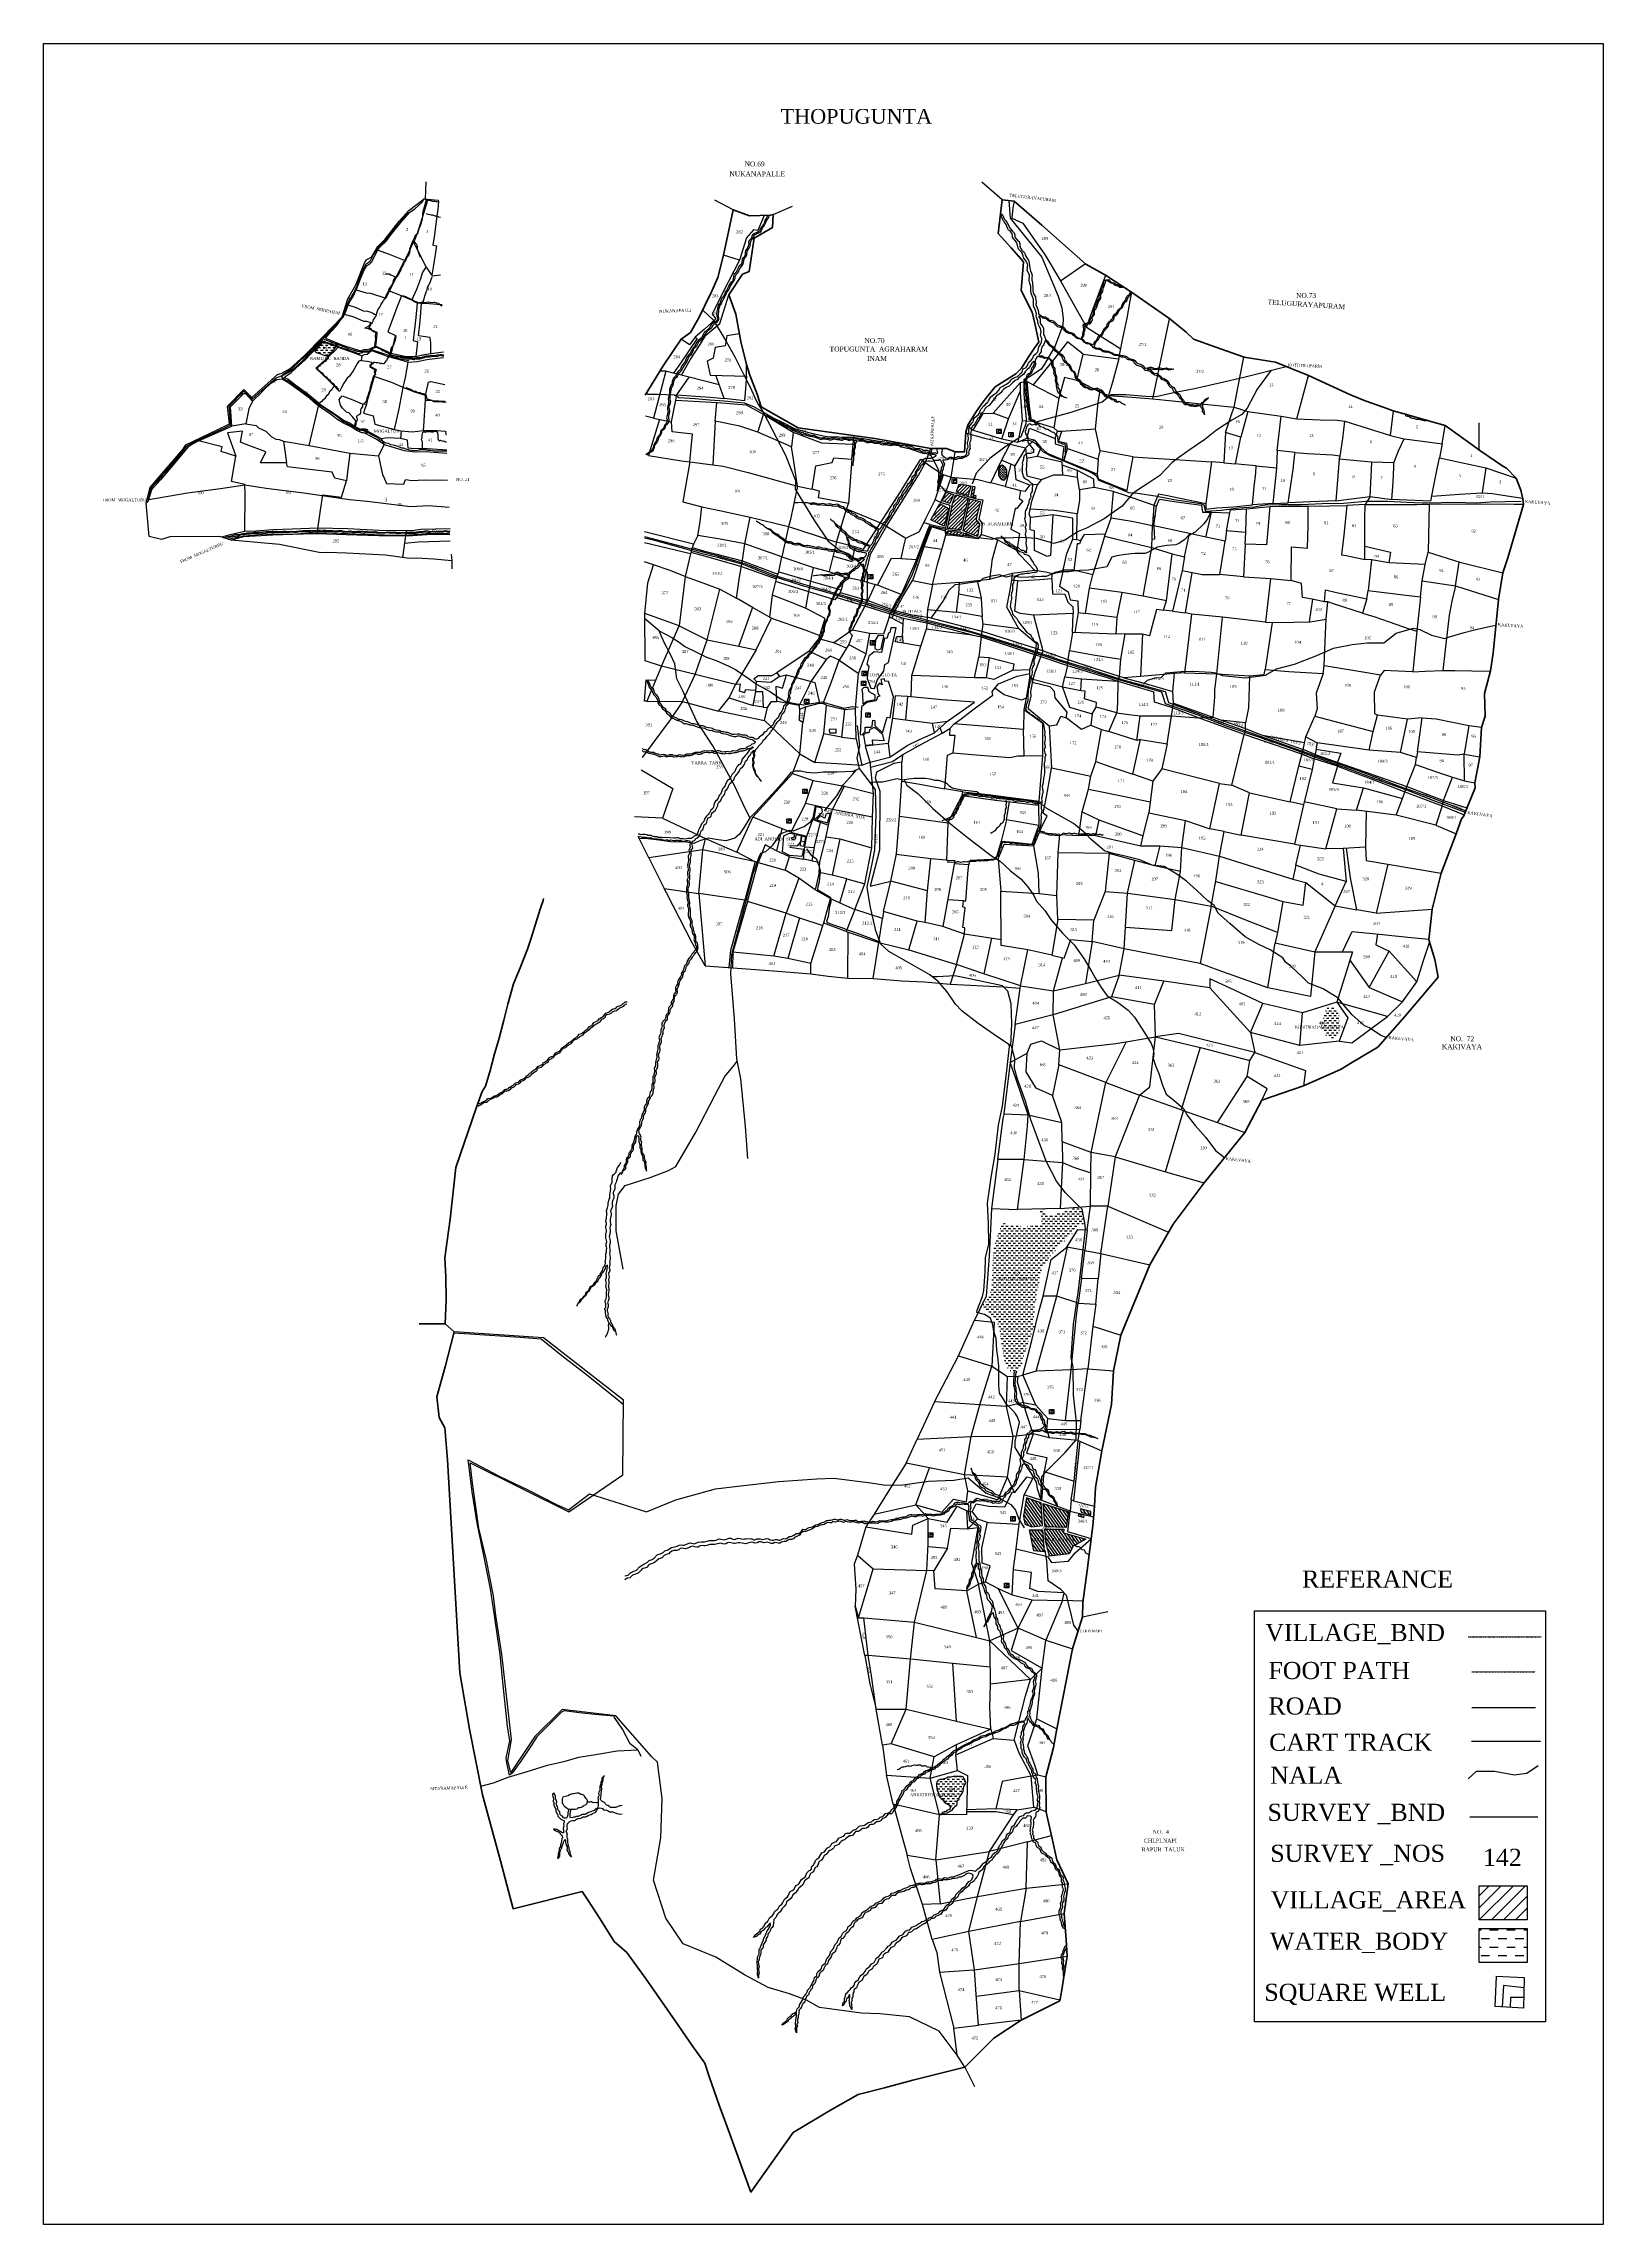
# Model space of a CAD drawing. Header units: millimetres. Extents: x -710 to 883, y -1027 to 1201.
import ezdxf

# ---------------------------------------------------------------- set-up
doc = ezdxf.new("R2010")
doc.units = ezdxf.units.MM
doc.header["$MEASUREMENT"] = 0
for name, pattern in [('ACAD_ISO02W100', [15, 12, -3]), ('ACAD_ISO07W100', [3, 0, -3]), ('BORDER', [1.75, 0.5, -0.25, 0.5, -0.25, 0, -0.25])]:
    doc.linetypes.add(name, pattern=pattern)
for name, color, linetype in [('CARTTRACK', 30, 'ACAD_ISO02W100'), ('NALA', 4, 'Continuous'), ('SQUAREWELL', 5, 'Continuous'), ('SURVEY_BND', 7, 'Continuous'), ('SURVEY_NO', 7, 'Continuous'), ('TEXT', 7, 'Continuous'), ('VILLAGE_AREA', 1, 'Continuous'), ('WATER_BODY', 4, 'Continuous')]:
    doc.layers.add(name, color=color, linetype=linetype)
for name, color, linetype, lineweight in [('FOOTPATH', 150, 'ACAD_ISO07W100', 30), ('ROAD', 1, 'Continuous', 25), ('VILL_BOUNDARY', 6, 'BORDER', 30)]:
    doc.layers.add(name, color=color, linetype=linetype, lineweight=lineweight)
doc.styles.get("Standard").update_dxf_attribs({"font": 'TIMES.TTF'})

msp = doc.modelspace()

# ---------------------------------------------------------------- hatches: boundary and pattern name
at = {"layer": 'VILLAGE_AREA', "linetype": 'ByBlock'}
h = msp.add_hatch(dxfattribs=at)
h.set_pattern_fill('ANSI31', color=256, scale=20, angle=180, style=0)
h.paths.add_polyline_path([(234.1, 736.3), (221, 739.5), (218.1, 730.3), (212.8, 705.1), (226.4, 704)])
h.paths.add_polyline_path([(236.9, 748.3), (224.6, 750.3), (221.7, 742.7), (234.4, 739.1)])
h.paths.add_polyline_path([(241.2, 747.8), (238.3, 748.2), (236.7, 738.1), (241.8, 736.6), (242, 738.5), (239.6, 738.5)])
h.paths.add_polyline_path([(246.6, 732.9), (235.8, 735.6), (229, 702.9), (243.6, 696.9), (245.5, 709.9), (241.8, 714.5)])
h.paths.add_polyline_path([(218.9, 740.1), (212, 742.2), (207.3, 733.5), (215.4, 730.6)])
h.paths.add_polyline_path([(213.8, 725.5), (205.1, 730.6), (196, 714), (209.5, 707.7)])
h = msp.add_hatch(dxfattribs=at)
h.set_pattern_fill('ANSI31', color=256, scale=20, angle=180, style=0)
h.paths.add_polyline_path([(227, 701.3), (212.5, 702.4), (212, 699.8), (236.9, 696.9)])
h = msp.add_hatch(dxfattribs=at)
h.set_pattern_fill('ANSI31', color=256, scale=20, angle=80, style=0)
h.paths.add_polyline_path([(308.4, -290.1), (293.5, -285.3), (290.6, -303.7), (291.7, -311.9), (299, -314.8), (309.8, -313.4)])
h.paths.add_polyline_path([(336.5, -299.4), (310.7, -290.8), (312.4, -312.8), (312.8, -314.9), (334.2, -315.4)])
h.paths.add_polyline_path([(310, -317.7), (296.6, -317.7), (301.2, -339.4), (311.5, -340.2)])
h.paths.add_polyline_path([(331.3, -320.9), (331.7, -317.3), (312.2, -317), (313.2, -330.2), (317, -344.8), (337.1, -342.2), (341.1, -334.6), (354.2, -327.5)])
h.paths.add_polyline_path([(352.4, -302.8), (346.9, -301.7), (346.2, -303.4), (352.2, -305.3)])
h.paths.add_polyline_path([(348.9, -296.3), (349.3, -299.7), (359.4, -302.7), (359.4, -299.1)])
h.paths.add_polyline_path([(308.3, -317.7), (320, -317.7), (320, -313), (308.3, -313)], flags=9)
h.paths.add_polyline_path([(300.3, -330), (341.9, -330), (341.9, -325.4), (300.3, -325.4)], flags=9)
at = {"layer": 'VILLAGE_AREA'}
h = msp.add_hatch(dxfattribs=at)
h.set_pattern_fill('ANSI31', color=256, scale=70, angle=180, style=0)
h.set_pattern_definition([(225, (-4002.135, -4063.847), (6.187184, -6.187184), [])])
h.paths.add_polyline_path([(755.9, -681.5), (755.9, -716.3), (805, -716.3), (805, -681.5)])
at = {"layer": 'WATER_BODY', "linetype": 'ByBlock'}
h = msp.add_hatch(dxfattribs=at)
h.set_pattern_fill('DASH', color=256, scale=20, style=0)
h.paths.add_polyline_path([(-413.1, 889), (-411.6, 891.3), (-424.9, 895.9), (-433.3, 886.5), (-431.6, 885), (-420.8, 881.2), (-416.5, 884.7)])
h.paths.add_polyline_path([(-426.3, 888), (-420.3, 888), (-420.3, 892.5), (-426.3, 892.5)], flags=24)
h = msp.add_hatch(dxfattribs=at)
h.set_pattern_fill('DASH', color=256, scale=10, angle=180, style=0)
h.paths.add_polyline_path([(273.1, 764.8), (271.7, 767.8), (268.7, 770.2), (267.5, 769.7), (265.7, 767.3), (265.4, 763.5), (265.3, 759.5), (266.8, 756.8), (268.3, 755), (270.5, 754.4), (272, 756.1), (273.3, 758.6), (273.3, 762.1)])
h = msp.add_hatch(dxfattribs=at)
h.set_pattern_fill('DASH', color=256, scale=20, style=0)
h.paths.add_polyline_path([(613.2, 207), (612.3, 208.4), (611.9, 209.7), (611.9, 212.6), (610.9, 213.9), (608.5, 215.7), (606.4, 216.7), (605.2, 216.7), (603.9, 216.2), (602.6, 215.9), (600.4, 214.9), (600.1, 213.7), (599.3, 212.9), (598.4, 211.3), (598.5, 209.5), (597, 207.6), (597, 206.4), (597, 205), (595.5, 202.8), (594.4, 198.3), (594.9, 197.1), (594.8, 194.8), (595.4, 193.1), (596, 191.9), (596.7, 191.3), (597.7, 190.7), (598.2, 190.1), (599, 188.5), (599.4, 187.4), (599.9, 187), (601, 186.3), (602.4, 185.8), (603.3, 185.2), (604.4, 184.7), (606, 184.6), (607.2, 185), (608.3, 185.6), (609.9, 186.3), (611.7, 188.5), (611.9, 189.3), (612.3, 191), (613.2, 192.5), (613.9, 194.3), (613.3, 196.9), (613.3, 199), (613.1, 201.1), (612.9, 202.9), (613.3, 204), (613.4, 204.9)])
h.paths.add_polyline_path([(566.7, 193.2), (616.9, 193.2), (616.9, 197.8), (566.7, 197.8)], flags=9)
h.paths.add_polyline_path([(591.3, 197.9), (599.5, 197.9), (599.5, 202.4), (591.3, 202.4)], flags=9)
h = msp.add_hatch(dxfattribs=at)
h.set_pattern_fill('DASH', color=256, scale=20, style=0)
h.paths.add_polyline_path([(324.3, -31.5), (326.1, -27.9), (327.6, -26.3), (329.8, -24.4), (332.3, -23), (334.1, -19.8), (336, -17.1), (338.7, -16), (340.6, -14.6), (342, -12.8), (343.7, -9.5), (347, -7.7), (353.1, -4.2), (350.4, 9.7), (349.1, 11), (348.2, 10.6), (347.2, 10.5), (346.5, 10.7), (345.2, 11.4), (345, 11.8), (340.5, 11.5), (341, 10.2), (339, 8.8), (336.5, 7.8), (334.6, 7.8), (333.4, 7.7), (332.3, 7.3), (331.4, 6.7), (328.5, 5.5), (327, 5.7), (326, 5.7), (324.5, 5.4), (323.2, 5), (322.4, 4.5), (320.7, 4.5), (319.7, 4.4), (318.3, 3.9), (317.1, 3.7), (315.9, 3.6), (314.8, 3.6), (313.5, 3.9), (312.8, 5), (312.2, 7.8), (312.1, 9.4), (312.1, 10.1), (307, 10), (306.9, 8.7), (306.9, 7.4), (308.4, 4.7), (308.5, 2.9), (309.1, -3.4), (307.5, -5.6), (305.8, -6.3), (303.6, -6.3), (302.7, -6.9), (301.9, -7.3), (300.4, -7), (299.1, -7.3), (298.3, -7.7), (296.9, -7.1), (295.6, -7.1), (294.6, -7.5), (293.4, -7.5), (292.4, -7.5), (291.5, -7.3), (290.6, -7.3), (289.1, -7.9), (288.1, -7.7), (286.7, -6.9), (284.7, -7.3), (282.4, -7.6), (281.2, -7.3), (279.8, -7), (278.5, -7), (277, -7), (276, -6.5), (274.4, -5.9), (273.3, -5.5), (272, -5.2), (270.4, -3.9), (268.6, -5), (265.1, -13.4), (260.4, -28.2), (259.4, -39.3), (258.6, -53.9), (258.2, -66.5), (256.7, -76.6), (250.9, -86.6), (248.5, -88.1), (247.2, -89.9), (248, -91.3), (255.3, -95.9), (263.3, -104.7), (266.2, -112.9), (267.6, -123.2), (269.9, -139.6), (272, -148), (273.2, -151.3), (274.7, -153.1), (277.3, -155.4), (279.1, -155.9), (281.6, -156.1), (283.9, -155.6), (286.1, -154.5), (287.3, -152.4), (288.9, -149), (289.1, -145.2), (289.8, -141.5), (292, -138.2), (292.8, -133.1), (294.4, -130.5), (295.2, -126.3), (295.4, -124.5), (297, -122.1), (298.3, -119.8), (299.2, -115.2), (302, -111.2), (301.1, -109.1), (299.9, -106.1), (300.4, -101.6), (301.8, -97.2), (301.8, -94.7), (301.4, -90.7), (302.2, -87.6), (303.3, -83.6), (303.9, -79.9), (303.6, -76), (305.3, -70.1), (306.6, -65.7), (306.7, -60.4), (308, -55.1), (309.6, -50.4), (312.4, -46.3), (315.5, -42.1), (317.2, -38.3), (322.2, -33.6)])
h.paths.add_polyline_path([(264.1, -63.6), (302.5, -63.6), (302.5, -59), (264.1, -59)], flags=24)
h.paths.add_polyline_path([(279.1, -57.6), (287.3, -57.6), (287.3, -53), (279.1, -53)], flags=24)
h = msp.add_hatch(dxfattribs=at)
h.set_pattern_fill('DASH', color=256, scale=20, style=0)
h.paths.add_polyline_path([(231.7, -576.1), (230.6, -573.3), (229.6, -571.6), (228.9, -570.3), (227.3, -569.9), (226.3, -569.9), (225.4, -570), (223.8, -570), (222.3, -570), (221.3, -569.9), (220.7, -569.7), (220, -569.7), (218.7, -569.9), (217.4, -570.2), (216.2, -570.5), (214.2, -570.5), (213.3, -570.7), (212.1, -571.2), (210.9, -571.8), (209.1, -572.3), (206.8, -572.8), (205, -573), (203.2, -573.7), (202.4, -574.8), (201.9, -575.8), (201.7, -577.5), (201.7, -579.9), (202.4, -584.2), (203.2, -585.9), (203.7, -588.7), (205.1, -591.1), (206.8, -592.8), (208.4, -594.1), (209.4, -595.9), (211.6, -597.6), (214.1, -598.7), (216.1, -601.1), (215.2, -603.2), (212.3, -604.5), (211.1, -605.6), (209.5, -606.1), (207.6, -606.8), (206.6, -607.9), (204.6, -608.9), (206.7, -608.6), (209.7, -607.4), (212.7, -606.9), (214.2, -606.1), (215.5, -605.4), (217.5, -604.1), (219.3, -602), (222.6, -598.9), (222.7, -597), (222.9, -594.8), (224.4, -593.2), (225.3, -591), (227.9, -586.9), (228.9, -585.2), (229.3, -582.6), (229.5, -580), (230.5, -578.6)])
h.paths.add_polyline_path([(173.9, -591), (220.9, -591), (220.9, -586.4), (173.9, -586.4)], flags=9)
h.paths.add_polyline_path([(213.3, -585.3), (221.4, -585.3), (221.4, -580.8), (213.3, -580.8)], flags=24)
at = {"layer": 'WATER_BODY'}
h = msp.add_hatch(dxfattribs=at)
h.set_pattern_fill('DASH', color=256, scale=70, angle=180, style=0)
h.set_pattern_definition([(180, (-4002.135, -4034.484), (-8.75, -8.75), [8.75, -8.75])])
h.paths.add_polyline_path([(755.9, -725), (755.9, -759.8), (805, -759.8), (805, -725)])

# ---------------------------------------------------------------- linework, layer by layer
at = {"linetype": 'ByBlock', "lineweight": 30}
msp.add_lwpolyline([(-710.4, 1200.6), (882.8, 1200.6), (882.8, -1027.5), (-710.4, -1027.5)], close=True, dxfattribs=at)
msp.add_lwpolyline([(526.6, -400.6), (823.7, -400.6), (823.7, -820.5), (526.6, -820.5)], close=True)
at = {"layer": 'CARTTRACK', "linetype": 'ByBlock'}
for points in [[(275.5, 1040.2), (276.8, 1022.4), (309.1, 982.4), (325.9, 942.5), (329.7, 930.7), (331, 919.3), (330.8, 913), (323, 892), (312, 873.2), (308.5, 868.1), (296.7, 860.2), (291, 857.6), (290.8, 842.3), (293.4, 817), (292.8, 812.1), (287.9, 798.7), (272.9, 789.2), (256.4, 776.9), (245.4, 765.5), (242, 761.7), (237.9, 750.6)], [(-605, 734.5), (-603.3, 737.1), (-601, 745.4), (-596, 752.3), (-590.3, 759.3), (-584.7, 764.1), (-573.7, 777.3), (-567.4, 784.9), (-563.7, 789.5), (-556.1, 794), (-542.9, 799.9), (-523.8, 808.8), (-519.3, 811), (-520.9, 830.1), (-505.8, 845.4), (-497.4, 837.2), (-487.2, 846.6), (-472.8, 859), (-465.6, 861.7), (-456.9, 866.8), (-451.8, 871.2), (-445.3, 877.3), (-436.5, 885.9), (-428.7, 894.9), (-420.3, 904.1), (-409.7, 915.5), (-405.5, 921.6)], [(-424.9, 899), (-397.3, 888.3), (-388.7, 886.2), (-379, 886.6), (-374.7, 887.7), (-358.9, 882.7), (-350.3, 879.5), (-337.5, 876.7)], [(302.5, 813.7), (318, 818.2), (339.3, 824.1), (361, 831.1), (370.9, 834.7), (380.1, 842.1), (394.9, 842.1), (415.6, 840.3), (426, 840.2), (443.9, 844), (465.1, 848.4), (492.1, 854.4), (515.7, 859.9), (558.9, 870.8)], [(-605, 734.5), (-563.3, 741.5), (-529.9, 746.2), (-504.9, 749.8), (-483.1, 746.5), (-444.6, 741.5), (-398, 734.9), (-379.9, 733.1), (-335.7, 727.7), (-316.9, 728.6), (-296.3, 726.9)], [(157.2, 621.4), (170.7, 645.3), (177.2, 658.5), (183.3, 675), (187.6, 687.2), (195.8, 707.8), (213.6, 703.7), (226.2, 702.9)], [(308.1, -287.6), (309.4, -263.7), (314.6, -257.2), (333.2, -238.8), (344.4, -225.8), (344.8, -208), (341.6, -180.1), (341.1, -151.8), (339.3, -141.8), (341.7, -107.6), (346.8, -73), (350.4, -40.7), (354, -10.3), (353.1, -4.2), (350.4, 9.7), (345.3, 14.6), (333.5, 26.3), (324.1, 38.4), (313.7, 58.7), (304.7, 82.5), (298.1, 101.1), (292.5, 120.1), (284.4, 142.5), (281.3, 153.4), (281.5, 163.7), (278.2, 176.2), (264.2, 185.5), (244.1, 199.4), (227.5, 212.5), (221, 219.1), (212.5, 231.8), (203.7, 242.2), (194.7, 249.1), (171, 262.9), (153, 272.9), (144.8, 280.6), (139.8, 294), (134, 319.7), (130.7, 338.7), (136.2, 364.2), (138.5, 376.9), (139.9, 413), (139.4, 438.4), (123, 460.1), (120.7, 470.4), (123.4, 483.2), (121, 504)], [(277.5, 176.7), (278.7, 199.2), (278, 219.6), (274.6, 232.5), (269.2, 237.9), (232.3, 245.9), (220.3, 248.2), (202.7, 247.3), (197.4, 247)], [(346.3, -421.3), (341.8, -415.3), (337.6, -397), (334.4, -385), (328.7, -378.9), (315.8, -370.1), (314.5, -349.4), (312.5, -338.5)]]:
    msp.add_lwpolyline(points, dxfattribs=at)
at = {"layer": 'CARTTRACK', "ltscale": 0.1}
msp.add_lwpolyline([(748.3, -533.8), (818.9, -533.8)], dxfattribs=at)
at = {"layer": 'FOOTPATH', "linetype": 'ByBlock'}
for points in [[(-37.2, 928.2), (-26.4, 918.5), (-13.4, 896.8), (-4.3, 880.7), (4.5, 862.8), (11.6, 848.8), (17, 836.6), (19.5, 832.1), (24.5, 823.9), (47.4, 780.2), (57.7, 754.1), (57.4, 745.4), (77, 713.2), (90.9, 692.4), (99.8, 685.5), (102.4, 683.2), (112, 679.3), (122.6, 670.7), (126, 666.5), (130.8, 660.4), (130.7, 643.6), (130.8, 634.3), (129.4, 630.5)], [(543.5, 866.9), (529.1, 847.4), (518.9, 828.1), (513.6, 821.6), (503.4, 815.8), (487.8, 805.6), (475.9, 796), (460.6, 785.8), (449.2, 777.7), (442.2, 772.5), (429.9, 759.3), (418.6, 751.9), (406.9, 744.4), (401.2, 740), (391.3, 728.1), (383.6, 722.7), (372.8, 715), (354.9, 705.5), (346.5, 702.2), (332.6, 693.3), (326.2, 691.2), (321.9, 689.8), (303.9, 695.1), (288, 696.1), (272.4, 695.4), (262.9, 695.4), (258, 694.1), (247.2, 695.5), (241.3, 695.8), (231.4, 700.5)], [(-94.6, 843.4), (-93.1, 842.5), (-82.6, 842.4), (-66.1, 841.8), (-61.5, 839.1), (-44.8, 838), (-30, 836.8), (-15.1, 835.5), (5.2, 833.5), (14.7, 829.7), (24.2, 824.4), (34.7, 818.3), (45.5, 813.1), (56.7, 807.4), (71.3, 803.3), (85.8, 800), (92.2, 798.8), (99.3, 799.3), (105, 798.4), (115.9, 798.4), (126.7, 797.1), (141.1, 794.7), (153.5, 793.1), (156.4, 792.5), (159.7, 792.5), (165.7, 788.5), (173.8, 787.1), (187.6, 782.1), (191.3, 781.7), (195.9, 779.8), (199.8, 772.4), (203.8, 765.3), (203.7, 756), (202.8, 752.2), (207.2, 747.5), (211, 742.3)], [(197, 787.1), (195.4, 780)], [(289.3, 794.4), (292.6, 795.4), (297.2, 795.1), (302.7, 792.1), (304.8, 789.5), (310.7, 783.6), (319.9, 778.7), (325.5, 776.6), (333.9, 773.3), (343.6, 769.1), (347.5, 767.4), (351.9, 765.8), (356.9, 763.7), (360.9, 761.6), (364.7, 759.3), (367.1, 754.5), (373.8, 751.7), (379.8, 749.8), (390.6, 745.1), (397.8, 742.1), (406.9, 741.4), (424.9, 738.7), (444, 735), (471.7, 730.7), (474.7, 729.4), (476.3, 723), (492.7, 724.1), (510.1, 726.4), (526, 727.5), (537.2, 729.3), (553.3, 729.7), (574, 729.7), (595.6, 730.6), (617.4, 731), (640, 733), (662.5, 733), (682.1, 732.1), (697.7, 731.6), (703.8, 731.6), (730.8, 732.2), (752.9, 731.6), (767.1, 732.3), (798.9, 733.1)], [(482.1, 723.4), (478.6, 715.1), (474.8, 710), (465.9, 701.6), (461.3, 699), (458.1, 697), (455.4, 694.1), (449.7, 690.2), (446.2, 688.5), (441.2, 688.1), (436.8, 688), (427.1, 686.2), (418.3, 681.1), (414.3, 679.6), (404.4, 679.6), (394.5, 678.7), (385.7, 677.4), (380.8, 676), (375.5, 666), (356.9, 662.6), (347.6, 662.3), (341.6, 661.5), (336.7, 661), (331.4, 660.8), (323.2, 659.6), (318.4, 658.2), (313.8, 656.1), (308.5, 656), (295.6, 655.5), (287.6, 655.2), (278.6, 656.9), (273.3, 655.6), (270.7, 656.3), (266.1, 657.9), (257.9, 656.6), (249.1, 654), (245.8, 651.2), (236, 649.6), (226.9, 648.4), (220.4, 647.5), (214.3, 641.9), (208.8, 631.9), (198.5, 617.3), (196.2, 614.3)], [(-521.9, 694.3), (-511.2, 696.7), (-498.5, 698.5), (-487.2, 699.3), (-451.9, 699.8), (-439.2, 700.9), (-422.9, 701), (-392, 699.9), (-362.7, 698.9), (-341.6, 698.4), (-319.7, 700.2), (-303.4, 700.1), (-295.7, 700.3)], [(11, 409.7), (4.1, 423.7), (-4.4, 441.9), (-12.7, 456.8), (-26.7, 483.3), (-43.5, 508.7), (-57.9, 539.9), (-63.7, 551.6), (-65.8, 567), (-70.2, 576.4), (-76.6, 588.8), (-81.8, 600.5), (-96.4, 612.8)], [(413.6, 547.2), (417.1, 550.1), (425.2, 552.5), (431.3, 552.9), (435.9, 557.8), (451.5, 559.2), (463.5, 559.6), (482.3, 558.4), (487.2, 557.8), (493.5, 555.1), (517.4, 552.8), (530.2, 554.5), (537.6, 555.5), (549.1, 561.8), (567.5, 566.6), (590.1, 575.4), (607.3, 582.9), (626.2, 586.8), (641.7, 588.5), (648.3, 588.3), (658.6, 588.3), (671.1, 598.2), (689, 603.5), (695.2, 602.1), (707.4, 596.1), (720.8, 592.8), (725.7, 594.4), (740.6, 599), (751.1, 601.6), (768, 605.5), (773.2, 606.3)], [(-81.8, 600.5), (-68.6, 593.9), (-61.3, 589.1), (-55.5, 584.5), (-43.4, 578.7), (-33.3, 573.6), (-23.5, 570.2), (-10.5, 564.7), (-3.6, 561.3), (10.3, 551.6), (17.7, 546), (32, 538.5), (42.8, 530.8), (47.5, 528.4), (57.4, 526.3), (65.9, 525.2), (84.6, 528.2), (93.9, 525.3), (107.1, 521.8), (115.7, 523.3), (121.6, 522.7)], [(123.2, 459.9), (116.2, 457), (100, 456.1), (86.2, 456.2), (76.9, 455.3), (68.9, 455.8), (62.9, 457.3), (57.2, 457.3), (55.3, 456.7), (52.9, 456), (45.7, 447.1), (34.5, 434.6), (28, 427.6), (17, 415.7), (11, 409.7), (5.3, 400), (0.3, 393), (-4.2, 388.7), (-13.6, 386.2), (-21.5, 387), (-31.5, 388.7), (-34.2, 388.2), (-41.8, 385.5), (-46.1, 383.4), (-53.6, 384.6), (-70, 385.2), (-84.5, 387.2), (-93.1, 388.3), (-102.2, 388.6)], [(87.2, 416.6), (99.9, 432), (106.8, 443.8), (115.9, 454), (119.7, 458.4)], [(661.1, 185), (655.4, 187.1), (643.8, 195), (638.7, 197.2), (626.4, 208.2), (618.2, 217.7), (611.9, 225.3), (596.6, 234.9), (581.8, 240.7), (575.7, 246.4), (563.7, 258.1), (558, 262.2), (555.4, 266.5), (542.4, 274.7), (530.9, 280.2), (517.1, 287.9), (501.3, 301.7), (489.4, 312.2), (485.3, 320.1), (478.6, 325.1), (467.7, 335.2), (457.1, 345), (447.1, 352.1), (434.3, 359.9), (422.1, 361.2), (409.4, 366.6), (395.6, 370), (382.2, 373), (373.3, 376), (359.7, 387.5), (353.4, 394), (341.7, 403.9), (329.1, 411.1), (314.3, 419.3), (311.2, 421.7), (304.1, 426), (281.8, 428.7), (259, 432.2), (246.4, 433.5), (242.9, 436), (227.5, 438), (217.8, 439.8), (214.8, 441.9), (212.9, 444.1), (210.8, 445.5), (209, 446.1), (204.1, 447.6), (200.3, 447.8), (195.3, 449), (189.9, 449.7), (185.9, 449.8), (179.3, 449.8), (172.9, 449.2), (166.8, 448.2), (161.5, 449.5), (146.6, 446.1), (138.3, 446.1), (134, 445.5)], [(168.5, 448.4), (171.4, 443), (182.4, 434.3), (198, 419), (216, 403.5), (232.8, 389.8), (257.9, 370.9), (266.7, 365.4), (277.3, 355.6), (287.7, 347.2), (294.9, 339.2), (301.1, 330.3), (303.7, 324.5), (312.2, 314.8), (318.4, 305.7), (330.4, 291.6), (342.3, 279.8), (352.1, 265.9), (360.4, 252.2), (363.8, 246.1), (369.7, 236.2), (376, 227.8), (386.4, 221.1), (397.3, 213.2), (404, 205.8), (414.3, 189.6), (420.9, 178.9), (422.6, 174.7), (423.5, 168.9), (422.8, 163.7), (425.6, 155.6), (428.7, 148.3), (432.4, 136.3), (436.2, 127.3), (444.1, 121.3), (454.3, 112.2), (457.5, 106.2), (466, 95.3), (476.8, 83), (486.8, 69.8), (495.7, 62.4)], [(9, 61.5), (6.6, 94.1), (1.7, 143), (-2.4, 163.4), (-4.8, 204.4), (-8.4, 250.3), (-7.4, 269.9), (-2.1, 290.6), (6.3, 321), (14.4, 352.8), (20.8, 370.7), (22.1, 373.4), (27.2, 375.3), (34.3, 381.8), (39, 387.9), (41.1, 392.8), (51.7, 397), (55.2, 396.4), (66.5, 400.9), (73.3, 406), (75.4, 408.8)], [(144, 282.6), (134.6, 286.3), (120.8, 291.3), (115.7, 293.2), (110.6, 294.8), (107, 296.5), (96.9, 300), (90.4, 302.4), (89.7, 304.3), (91.2, 308.8), (92.7, 319.2), (94, 324.1), (93.6, 328), (80.4, 335.7), (80.7, 339.9), (82, 344.4), (83.1, 355.5), (82.2, 359.8), (81, 362), (79.3, 366.9), (74.4, 370.7), (69.2, 378)], [(-118.6, -51.5), (-125.6, -12.4), (-125.6, 13.2), (-123.1, 25.2), (-116.5, 33.8), (-90.8, 42.1), (-72.1, 49.3), (-64.7, 53.3), (-44.2, 88.5), (-24.7, 125.9), (-14.6, 145.3), (-4.6, 157.3), (-1.9, 161.1)], [(308.2, -286.4), (304.9, -276.1), (303.7, -269), (298.1, -259.3), (294.3, -253.7), (286.9, -241.5), (282, -233.8), (282.1, -227.6), (284.4, -216.9), (286.5, -208.3), (284.4, -202.5), (282, -198.6), (278.2, -194.5), (273.2, -189.4), (269.2, -182.8), (266.1, -178.2), (265.4, -169.9), (265.4, -162.2), (265.2, -150.6), (264.4, -141.2), (263.2, -134.4), (262.6, -122.5), (260.1, -115.1), (259.1, -108.5), (256.9, -101.5), (250.6, -97.7), (242.8, -95.7), (243.1, -93.5), (248.7, -79.4), (250.1, -73.4), (251.5, -54.5), (251.8, -39.8), (255, -26), (254.9, -4.8), (253.6, 15.8), (257.4, 42.3), (261.4, 66), (265, 95.7), (268.9, 115.1), (273.5, 151.6), (276.2, 175.9), (275.8, 177.8)], [(-118.2, -190.2), (-124.7, -184.6), (-157.6, -158.2), (-179.5, -141.3), (-202.1, -123), (-223.8, -121.2), (-274.9, -118), (-291.6, -117)], [(-103.5, -542.5), (-111.2, -536.4), (-119.1, -521.4), (-127.2, -509.7), (-127.6, -508.3), (-147.3, -506.4), (-163, -504.7), (-178.8, -502.8), (-181.4, -504.1), (-191, -513.5), (-206.6, -529.2), (-212, -537.7), (-223, -554.2), (-231.8, -566.5), (-234.4, -568.4), (-237.3, -556), (-238, -551.1), (-234.2, -533.3), (-236.6, -518.6), (-241.8, -470.1), (-244.1, -445.2), (-249.7, -405.4), (-254.1, -378.2), (-261, -342.2), (-267.7, -311.2), (-272.6, -279), (-276.9, -246.4), (-244.3, -263.4), (-216.4, -276.8), (-186.4, -291.8), (-174.2, -297.4), (-152.7, -281.2), (-94.6, -299.4), (-64.5, -287.1), (-24, -275.9), (-1.2, -273.1), (40.7, -268.4), (79.3, -265.9), (96.7, -264.9), (134.6, -269.7), (149.5, -272.1), (167.4, -271.8), (193.6, -268.1), (219.3, -267.2), (234, -264.8), (252.5, -280.5), (264.1, -284.4), (277.5, -292), (282.5, -297.7), (285.9, -306.8), (291.1, -315.8)], [(-263.8, -579.6), (-250.8, -576.3), (-235.9, -570.6), (-217.6, -565.2), (-195.6, -558.3), (-177.6, -554.3), (-163.8, -550.1), (-144.6, -547.2), (-124.5, -543.6), (-103.5, -542.5), (-100.4, -549.1)]]:
    msp.add_lwpolyline(points, dxfattribs=at)
at = {"layer": 'FOOTPATH', "ltscale": 0.01}
msp.add_lwpolyline([(748.4, -463), (813.4, -463)], dxfattribs=at)
at = {"layer": 'NALA', "linetype": 'ByBlock'}
for points in [[(-400.2, 934.1), (-398.6, 937.3), (-397.6, 940.5), (-395.8, 941.8), (-393.8, 945.2), (-392.2, 948.9), (-390.3, 953.3), (-387.9, 960), (-386.1, 964.6), (-384.3, 969.2), (-382.8, 971.9), (-381.4, 975.2), (-376.7, 978.2), (-373.3, 985.1), (-369.3, 991.2), (-360.2, 1000.6), (-353.1, 1009.6), (-350.8, 1012.3), (-341.7, 1023.2), (-338.1, 1027.7), (-338.3, 1029)], [(-371.7, 890.3), (-372.2, 891.9), (-371.6, 893.9), (-371.5, 897.1), (-371.1, 898.7), (-371.3, 901.8), (-371, 904.4), (-371.4, 905.3), (-372.5, 906.1), (-373.4, 906.2), (-374.4, 907.1), (-375, 907.9), (-376, 909.2), (-377.2, 910), (-377.9, 910.3), (-378, 910.9), (-377.2, 911.7), (-376.5, 912.5), (-376.1, 913.4), (-375.9, 914.5), (-374.5, 915.8), (-373.9, 917.1), (-373.5, 918.7), (-371.1, 921.9), (-370.4, 923.8), (-369, 928.5), (-366.9, 931.5), (-366.1, 933.6), (-364.6, 935.7), (-363.4, 938.1), (-361.5, 940.2), (-360.5, 943.3), (-358.8, 946.1), (-357.3, 949.7), (-355.9, 952.2), (-353.8, 955.2), (-352.9, 958.6), (-351, 961.5), (-348.8, 962.9), (-347.8, 964.3), (-346.9, 966.7), (-345.5, 968.8), (-344.8, 971.2), (-342.8, 974.6), (-342.1, 977.1), (-340.7, 978.4), (-339.5, 981.7), (-337.3, 984.5), (-336.5, 987.1), (-336.1, 988.8), (-336.1, 989.8), (-336.4, 990.7), (-336.4, 991.6), (-335.4, 993.5), (-333.5, 998.1), (-332.3, 1000.5), (-331.1, 1003.3), (-330.4, 1005), (-328.1, 1006.8), (-327.2, 1010.4), (-326.3, 1013), (-324.9, 1016.7), (-324.1, 1019.3), (-323.5, 1021.6), (-322.9, 1024.2), (-323.2, 1026.9), (-322.6, 1029), (-322.4, 1030.3), (-320.9, 1035), (-320, 1038.6), (-319.4, 1040.9), (-319.5, 1041.7)], [(-320.5, 1041.8), (-320.3, 1041), (-319.3, 1040.9), (-318.3, 1040.8), (-316.6, 1040.5), (-315.1, 1040.3), (-313.3, 1039.6), (-312, 1039.6), (-310.7, 1039.6), (-309.6, 1039.4), (-309, 1039.1), (-307.1, 1039.2)], [(-319.7, 1027.1), (-318.9, 1026.7), (-318.9, 1026.7), (-316, 1025.9), (-314.6, 1025.7), (-313.3, 1025.6), (-312.5, 1025.3), (-311.5, 1024.9), (-310.7, 1024.8), (-310, 1024.8), (-308.8, 1024.5), (-307.8, 1024.1), (-306.9, 1023.7), (-304.9, 1023.4)], [(29, 1025.2), (28.4, 1023), (26.7, 1020.5), (25.1, 1016), (23.1, 1013.7), (22.1, 1012.5), (20.9, 1009.3), (19, 1007.8), (16.3, 1006.9), (14.2, 1005.8), (13.1, 1004.2), (12.8, 1002.2), (11.5, 1000.7), (10.4, 999.5), (9.7, 997.7), (10, 995.3), (9, 992.9), (8, 991), (6.6, 988.9), (6.3, 987.6), (6.1, 984.4), (4.7, 982.2), (3.6, 981), (3.1, 980), (2.9, 977.1), (2.2, 975.1), (0, 973.2), (-1.2, 970.9), (-1.6, 969.4), (-3.3, 966.3), (-5.4, 964.8), (-6.1, 960.6), (-6.9, 957.7), (-8.6, 956.5), (-10.3, 954), (-11.3, 951.9), (-11.7, 950.3), (-13, 948.5), (-14.2, 947.1), (-14.9, 943.8), (-16.7, 941.7), (-17.6, 940.5), (-18.9, 937), (-19.8, 934.7), (-20.9, 933.8), (-21.9, 930.1), (-22.5, 928.7), (-23, 924.8), (-22.9, 922), (-22.1, 920.5), (-21.8, 919.3), (-22.4, 918.2), (-23.5, 916.9), (-24.9, 916.2), (-26.6, 915.2), (-27.5, 914.3), (-28.5, 913.3), (-29.4, 911.8), (-30.4, 910.1), (-32.7, 907.7), (-33.7, 906.8), (-35.3, 906), (-36.5, 904.1), (-37.2, 902.5), (-38.8, 899.5), (-40.5, 898.2), (-41.6, 897.6), (-43.6, 895.3), (-44.9, 892.3), (-47.4, 889.2), (-48.9, 886.5), (-49.9, 883.6), (-51.6, 882.4), (-53.4, 880.4), (-54.6, 877), (-55.4, 875.3), (-56.8, 873.8), (-57.9, 872.4), (-59, 871.1), (-59.6, 868.9), (-60.2, 867.6), (-61.3, 866.5), (-62.1, 865.7), (-63.6, 863.9), (-64.3, 862), (-65.1, 860.7), (-66, 859.8), (-66.9, 858.7), (-67.8, 857.3), (-68.5, 855.3), (-68.5, 853.5), (-69.6, 851.3), (-70.5, 849.3), (-71.2, 847.4), (-71.2, 846.1), (-71.1, 844.1), (-71.4, 841.9), (-72.2, 839.1), (-72.6, 837.2), (-72, 835.5), (-72, 833.7), (-72.2, 832.3), (-72.8, 830.7), (-73.3, 829.3), (-73.2, 826.8), (-72.5, 824.5), (-73.1, 822.5), (-73.4, 820.6), (-74.2, 818.4), (-73.6, 816.2), (-73.8, 814.1), (-74.7, 812.2), (-75.7, 811.2), (-76.4, 809.7), (-76.9, 808.3), (-77.9, 806.6), (-79.9, 804.9), (-80.4, 803.9), (-80.6, 802.4), (-80.8, 801.6), (-82.6, 799.2), (-83.6, 797.7), (-84.6, 794.3), (-85.3, 793.5), (-86.2, 792.5), (-87, 791), (-88.1, 786.9), (-89.1, 785.2), (-90.4, 783.8), (-91.8, 783.2), (-92.7, 782.7), (-93.7, 782), (-95.3, 780.5)], [(30.6, 1025.2), (29.6, 1021.9), (28.4, 1020.5), (27.5, 1019.5), (26.9, 1017.5), (25.7, 1014.8), (24.5, 1013.5), (23.9, 1012.7), (22.4, 1009.2), (20.9, 1007.3), (18.7, 1006.5), (15.5, 1004.8), (14.6, 1003.3), (13.5, 1001), (12.4, 999.7), (11.6, 998.4), (11.5, 997.9), (11.1, 995.9), (11.3, 994.4), (10.5, 992.9), (9.6, 991.2), (8.9, 990.3), (8.5, 989.6), (7.8, 987.9), (7.9, 987.1), (7.7, 986.1), (7.4, 984.2), (6.8, 982.9), (6, 982.1), (4.8, 980.3), (4.5, 979.2), (4.5, 978.4), (4.1, 977), (3.9, 975.3), (3.5, 974.9), (2.2, 972.9), (1.1, 971.6), (0.1, 969.5), (-0.5, 968.2), (-1.2, 966.4), (-2.8, 965), (-3.2, 964.4), (-4.2, 962.4), (-4.4, 961.1), (-4.7, 959.7), (-6.4, 956.5), (-7.4, 955.5), (-9.2, 952.8), (-9.8, 951), (-10.6, 949.5), (-12.4, 946.9), (-13, 946.2), (-13.9, 943.5), (-14.6, 942.4), (-16.1, 940), (-16.7, 938.6), (-17.7, 936.4), (-18.1, 935.8), (-18.8, 933.8), (-19.9, 933.1), (-19.9, 931.7), (-21, 928.9), (-21.3, 922.6), (-21.1, 920.3), (-21.1, 918.5), (-22.8, 916.1), (-25.9, 913.7), (-26.8, 912.7), (-28.5, 909.5), (-30.2, 908.4), (-31.5, 907.5), (-33.8, 905.4), (-35.2, 902.9), (-37.2, 899.2), (-38.8, 897.8), (-39.5, 897.4), (-41.5, 895.6), (-42.4, 893.5), (-43.8, 890.9), (-45.1, 889.9), (-46.8, 888.1), (-46.9, 886.6), (-48.2, 884.3), (-49, 882.8), (-51.2, 880.7), (-51.9, 879.3), (-53.4, 876), (-55.2, 873.6), (-57.5, 869.6), (-58.1, 867.9), (-60.5, 865), (-61.8, 863.7), (-62.1, 862.7), (-62.9, 861.1), (-63.9, 859.4), (-65.5, 858.1), (-66.3, 856.6), (-67.2, 853.9), (-67.2, 852.7), (-67.9, 850.6), (-68.9, 849.2), (-69.7, 847), (-70, 844.3), (-70.4, 842.3), (-70.8, 839.1), (-70.6, 837.1), (-70.1, 834.5), (-70.6, 832.4), (-71.9, 829.7), (-71.8, 828.6), (-71.2, 826), (-71.2, 825.1), (-71.4, 823), (-72.2, 820.1), (-72.2, 818.4), (-71.7, 815.9), (-72.2, 813.8), (-73.9, 811.5), (-74.9, 810.7), (-75.4, 809.9), (-75.8, 807.5), (-77.1, 806.1), (-79.2, 804.5), (-79.3, 802.5), (-80.7, 799.9), (-81.8, 798.9), (-82.6, 797.6), (-82.7, 795.9), (-83.8, 793.8), (-84.9, 792.1), (-86.3, 790.3), (-86.7, 787.8), (-87.7, 785.2), (-88.4, 784.3), (-90.4, 782.7), (-92.2, 781.8), (-93, 781.2), (-93.9, 780.3)], [(207, 787.1), (207.3, 784.6), (206.8, 782.8), (207.1, 781.2), (207.5, 780.1), (211, 777.4), (212.9, 776.9), (214.2, 777.4), (215.1, 778), (216.4, 778.2), (217.3, 778.2), (218.6, 777.7), (219.8, 777.3), (220.7, 777.4), (221.7, 777.8), (222.7, 778.4), (223.4, 778.8), (223.9, 778.8), (224.6, 778.7), (226.6, 778.2), (227.5, 778.6), (228.2, 778.8), (229.1, 778.9), (229.6, 779), (231.1, 779.8), (231.7, 780.6), (232.3, 781.3), (232.5, 782), (232.5, 782.9), (232.5, 785), (233, 786.2), (233.7, 787.3), (234.1, 788.7), (233.7, 790.6), (233.3, 792.2), (233.3, 793.4), (233.9, 794.7), (234.3, 797.2), (234, 799.8), (233.8, 801.9), (234.1, 802.6), (234.5, 803.4), (234.5, 804.3), (234.5, 805), (234.5, 806.1), (234.8, 807.5), (235.3, 808.7), (235.5, 809.7), (238.2, 813.1), (239.1, 814.3), (239.3, 815.6), (239.9, 817.2), (240.7, 818.5), (241.1, 819), (244.1, 821.4), (245.6, 822.9), (246.4, 825.5), (247.3, 827.6), (250.1, 830.5), (251.5, 831.7), (252.8, 833.1), (254, 834.3), (254.6, 835.7), (257.2, 839.8), (260.2, 842), (263.3, 844), (265.6, 847), (266.8, 849.1), (267.5, 849.7), (269.3, 850.7), (271.2, 851.6), (273.2, 852.8), (274.4, 853.6), (276.8, 855.9), (277.8, 857.1), (278.9, 858.2), (280.7, 859.1), (282.5, 859.7), (283.6, 860.3), (284.8, 861), (287.8, 863.9), (289, 865.1), (289.6, 866.9), (290.1, 868.3), (292.4, 869.5), (293.6, 870.5), (294.5, 871.9), (295.3, 873.7), (295.9, 875.3), (298.5, 877.1), (300.1, 879.1), (300.8, 881.2), (301.8, 882.5), (303.2, 883.6), (304.3, 884.9), (305.1, 885.8), (306.1, 890.7), (307.2, 892.1), (308.3, 893.9), (308.9, 895.4), (309.2, 899.3), (308.3, 901.3), (307.9, 903.5), (308.4, 905.7), (307.8, 909.5), (306.6, 912), (305.4, 913.9), (305.1, 917.2), (303.7, 921.2), (303.5, 922.6), (303.7, 924.5), (302.9, 928), (301.7, 930.8), (300.8, 932.5), (300.8, 936.2), (300.7, 939.6), (299.8, 941.9), (298.2, 945.8), (298.1, 948), (298.1, 949.8), (298.1, 952.4), (297.4, 954.6), (296.9, 956.2), (296.4, 957.7), (296.2, 960.4), (296.5, 962), (296.6, 964), (296.1, 965.7), (295.7, 966.5), (294.4, 968.9), (294.6, 971.1), (294.7, 972.6), (294.8, 974.3), (293.8, 977.1), (292.7, 979.5), (290.6, 981.7), (290, 983.8), (288.8, 987.1), (287.8, 988.1), (286.3, 989.6), (285.4, 990.6), (285.1, 991.5), (284.4, 994.8), (283.7, 997), (282.9, 998.1), (281.5, 999.8), (280.7, 1000.8), (279.4, 1002.9), (279.2, 1004.7), (278.9, 1006.4), (277.6, 1008.3), (276.8, 1009.2), (275.1, 1010.1), (274.1, 1012.2), (273.5, 1013.8), (272.7, 1015.9), (270.8, 1018.6), (270, 1019.3), (269.1, 1021.4), (268.5, 1023.3), (267.9, 1024.5), (266.9, 1025.4)], [(267.1, 1027.3), (268.9, 1025.8), (270.1, 1023.6), (270.5, 1021.9), (271.4, 1020.6), (272.5, 1019.4), (273.9, 1017.5), (275.1, 1015), (275.9, 1013.2), (277.3, 1011.4), (279.2, 1009.1), (281, 1007.4), (281.5, 1005.2), (281.8, 1003), (283.4, 1000.9), (284.8, 999), (286.1, 998.3), (286.7, 995.9), (286.9, 993.5), (287.4, 991.7), (288.7, 989.7), (290.3, 988.3), (291.1, 987.4), (292.1, 985.6), (292.2, 984.4), (293.1, 982.7), (294.6, 980.7), (295.6, 979.3), (296.4, 976.4), (296.7, 974.1), (297, 971.1), (297.7, 968.3), (298.6, 966.2), (299.4, 963.7), (299, 961.7), (299, 958.9), (299.8, 957), (299.8, 954.3), (299.9, 952.4), (300, 951), (300.1, 949), (299.9, 947.9), (300.4, 946.3), (301.1, 944.7), (302.6, 941.9), (302.7, 940.5), (303, 939.1), (303.3, 936.6), (303.2, 934), (303.8, 932.5), (304.5, 930.8), (305.6, 928.2), (305.7, 926), (305.8, 924.4), (308, 923.1), (309.2, 922.2), (310.4, 921.7), (311.4, 921.3), (312.5, 921.3), (313.2, 921), (314.3, 920.6), (315.2, 919.9), (316.2, 918.8), (317.1, 918.1), (318.2, 917.9), (319.5, 917.7), (320.7, 917.4), (321.6, 916.9), (323, 915.8), (324, 914.5), (325.4, 913.3), (327, 912.5), (328.4, 912), (329.3, 911.9), (330.4, 911.5), (331.9, 910.7), (332.4, 909.9), (332.8, 909.1), (333.4, 908.2), (335.1, 906.8), (337.2, 905.8), (338.9, 905.4), (340, 905.2), (341.8, 904.2), (342.6, 903.2), (344, 901.7), (345.5, 900.3), (347.8, 899.5), (349.1, 899.4), (349.5, 899.4), (349.7, 899.8), (350, 900.8), (350.5, 901.6), (351, 902.5), (351.2, 904), (351.3, 906), (352.3, 908.3), (352.1, 909.4), (351.8, 910.6), (351.3, 913.2), (352, 914.1), (352.7, 914.7), (354.2, 915), (356.1, 915.1), (357.2, 915.2), (357.8, 915.7), (358.5, 916.6), (358.6, 917.5), (358.7, 918), (359.4, 920.6), (360.5, 921.9), (361.4, 923.6), (362, 924.7), (362.1, 928.1), (362.6, 929.1), (363.2, 930), (364.7, 933.3), (364.8, 934.7), (365.7, 937.3), (367.2, 939.2), (367.8, 940.4), (367.8, 941.6), (368.3, 943.8), (368.6, 944.9), (369.1, 946.2), (370.3, 948.3), (370.3, 950.4), (370.7, 951.9), (371.6, 953.6), (372.2, 955.9), (372.6, 957.4), (373.2, 958.2), (374, 958.9), (374.8, 959.4), (377.3, 959.6), (379.1, 957.6), (380.6, 956.7), (383.2, 956.1), (384.6, 955), (385.8, 954.4), (387.1, 953.8), (388.4, 953.3), (389.8, 952.2), (390.9, 952.3), (391.2, 952.3), (391.7, 952.5)], [(-332.8, 999.4), (-330.9, 997.2), (-329.7, 995.7), (-328.7, 993.2), (-328.8, 990.9), (-327.8, 987.9), (-326.7, 985.2), (-325.7, 982.5)], [(-350.3, 961.9), (-351.9, 962.5), (-353.2, 963.1), (-354.7, 963.7), (-355.9, 963.9), (-357.4, 965.1), (-360.2, 964.9), (-361.2, 964.9)], [(-323.2, 936.3), (-321.8, 939.9), (-321.1, 943), (-320.3, 944.5), (-319.7, 946.9), (-318.7, 949.2), (-318.2, 951.6), (-317.3, 953), (-315.3, 957.5), (-314.3, 960.7), (-313.5, 962.5)], [(392.4, 952.1), (391.2, 951.4), (389, 951.4), (388.2, 952), (386.4, 953), (385.9, 953.3), (384.7, 953.5), (383.9, 953.9), (382.9, 955.1), (381.8, 955.5), (379.9, 955.9), (377.5, 957.5), (376.1, 958.7), (375.2, 958.6), (374.4, 957.8), (373.9, 956.7), (373.3, 955), (372.6, 952.3), (372, 951.3), (371.5, 950.2), (371.3, 947.4), (370.6, 946.4), (369.9, 945.3), (369.3, 944.1), (369.3, 942.3), (369, 940.7), (368, 938.7), (366.5, 935.9), (365.7, 933.5), (365.1, 931), (363.9, 928.8), (363.1, 928.5), (362.7, 926.3), (362.7, 924), (361.4, 922), (360.4, 920.1), (360.5, 918.3), (359.7, 916), (358.7, 914.5), (358, 914.1), (356.4, 914), (354.7, 914), (353.2, 913.6), (352.5, 912.6), (353.3, 910.6), (353.2, 908.6), (352.8, 907.1), (352.3, 906.1), (352.3, 903.8), (351.9, 902.1), (350.9, 900.6), (350.1, 898.9), (351.6, 898.1), (352.5, 896.6), (353.6, 895.6), (355.6, 895.1), (357.6, 894.7), (360.1, 893.4), (361, 893.1), (362.5, 893.9), (363.5, 896.3), (364.6, 897), (365.8, 898.2), (366.2, 899.7), (366.7, 901.3), (369.2, 903.1), (370.5, 904.1), (371.1, 905.7), (371.8, 907.4), (373, 909.7), (374.2, 910.5), (375.5, 911.9), (376.1, 913.6), (376.5, 914.8), (378.2, 916.8), (379.6, 917.7), (380.3, 918.6), (381, 919.4), (381.8, 920.7), (382.2, 922.1), (383.4, 923.8), (385.5, 925.6), (386.2, 926.9), (387.1, 928.3), (387.6, 929.1), (389.5, 930.7), (390.6, 931.5), (390.9, 932.7), (391.5, 934.3), (391.9, 935.1), (393.2, 936.8), (394.6, 938.4), (395.1, 939.2), (395.3, 940.8), (395.9, 942.2), (397.5, 943.6), (398.6, 944.3), (399.1, 945.1), (399.5, 946.3), (399.8, 947.1)], [(-343.9, 943.3), (-340.9, 942.2), (-338.6, 941.2), (-336.8, 940.3), (-334.8, 939.6), (-331.9, 937.9), (-329.7, 936.8), (-327.2, 936.1), (-324.8, 936.3), (-322.2, 936.3), (-320.2, 936.2), (-317.3, 936.7), (-314.8, 936.2), (-311.4, 936.5), (-309, 935.9), (-306.9, 935.4), (-305.5, 933.7), (-304.3, 933.1), (-303.2, 932.9)], [(400.6, 946.6), (398.9, 943.4), (397, 941.2), (396.4, 940.3), (396, 938.4), (394.9, 936.7), (393.8, 936), (392.6, 934.3), (392.1, 932.3), (391.1, 930.7), (390, 929.5), (388.7, 928.7), (388, 927.7), (387.3, 926.2), (386.3, 924.6), (385.1, 923.1), (384, 922.6), (382.8, 921.2), (382.3, 918.8), (381.2, 917.2), (379.6, 916.2), (377.8, 915.1), (377.3, 912.9), (376.3, 910.7), (374.7, 909.2), (373.6, 908), (373, 907.4), (372.2, 906.6), (370.7, 902.9), (369.7, 901.7), (368.6, 901.3), (367.3, 899.3), (366, 897.5), (365.1, 896.5), (363.9, 895.2), (362.9, 892.4), (362.2, 891.6), (363.2, 890.4), (365.1, 889.6), (366.6, 889.3), (368, 889.3), (368.9, 889.1), (370.2, 888.4), (371.1, 887.4), (373.5, 886.6), (374.9, 886.6), (377, 886.4), (379.4, 885.5), (381.9, 884.2), (383.9, 883.1), (385.3, 882.9), (386.8, 882.9), (388.1, 882.8), (389.2, 882.4), (390.8, 881.9), (392.3, 881.8), (395.2, 881.4), (396.4, 880.5), (397.4, 879.5), (398.6, 878.9), (400.7, 878.2), (402.5, 878), (404.2, 876.7), (405.6, 875.1), (407.3, 873.7), (408.6, 873.4), (410.6, 872.6), (412.6, 871.5), (413.6, 870), (414.5, 869.1), (415.4, 869), (417.3, 869.3), (418.4, 869.7), (419.7, 870), (420.8, 869.9), (422.9, 869.3), (424.2, 868.8), (425.3, 868.7), (426.3, 868.7), (427.3, 869), (428.3, 869.2), (430.2, 869.2), (432.5, 868.7), (433.6, 868.6), (434.6, 868.7), (435.1, 869), (436.7, 869.2), (438.5, 868.4), (440.5, 868.3), (442.3, 868.5), (443.7, 868.1), (444.1, 867.9), (441.2, 867.8), (439.4, 867.1), (437.4, 867.7), (436.3, 868), (435.1, 868), (433.8, 867.6), (432.5, 867.3), (430.9, 867.3), (429.2, 867.8), (427.5, 867.8), (425.7, 867.5), (424.4, 867.4), (422.8, 867.6), (422.1, 867.9), (419.9, 868.3), (418.3, 868.1), (417, 868), (420.1, 867.2), (421.3, 866.3), (422.8, 864.7), (424.1, 864), (426.2, 863.4), (428, 862.4), (429.2, 861.8), (430.2, 861.2), (431.3, 860), (432, 859.3), (433.2, 858.8), (435.3, 857.8), (436.9, 856.9), (437.7, 856.2), (438.7, 855), (439.3, 853.4), (439.7, 852.7), (440.5, 851.6), (441.8, 850.6), (443.1, 849.8), (444.2, 849.1), (444.7, 848.4), (445.5, 847.4), (446, 845.6), (446.9, 844.4), (448.1, 843.5), (449.8, 842.3), (450.4, 840.8), (451.2, 839.6), (451.7, 838.6), (453, 837.5), (453.9, 836.4), (454.8, 834.3), (455.5, 833.4), (456.6, 832.8), (457.9, 832.5), (458.6, 832.5), (460.2, 832), (461.6, 831.7), (462.5, 831.8), (463.1, 831.9), (464, 831.6), (465.1, 831.2), (466.5, 831.2), (467, 831.4), (467.9, 831.6), (469, 831.5), (470.6, 831.3), (471.3, 831.4), (471.6, 831.8), (472.1, 832.5), (472.3, 833.5), (473.6, 834.4), (474.4, 834.8), (475.2, 835.4), (475.8, 836.9), (476.7, 837.7), (477.7, 838.1), (478.7, 838.5), (479.3, 839), (479.4, 839.2)], [(-428.4, 896.2), (-421.5, 903.3), (-412.8, 912.9), (-405.2, 921.1), (-403.4, 925.8), (-401.7, 929.8), (-400.2, 934.1), (-396.7, 932.7), (-392.3, 931.4), (-388.6, 929.7), (-386.2, 928.7), (-383.9, 927.7), (-379.6, 927.2), (-376.2, 926.1), (-374, 925.3), (-372.3, 924.3), (-370.4, 923.8)], [(475.5, 821.8), (474.6, 823.1), (473.4, 824.3), (473.5, 825.7), (473.3, 827.4), (472.5, 828.1), (472, 829.2), (472.1, 830.5), (471.1, 830.5), (469.6, 830.1), (468.6, 830.4), (467.1, 829.9), (465.7, 829.5), (464.2, 830), (463.3, 830.3), (461.4, 830.3), (460.6, 830.3), (459.5, 831.1), (458.5, 831.6), (457.1, 831.5), (455.6, 831.6), (454.9, 832.2), (454.3, 832.7), (453.9, 833.4), (453.6, 834.3), (452.3, 836.3), (451.8, 837.1), (450.9, 837.8), (449.7, 839.3), (448.9, 840.3), (448.4, 841.3), (447.7, 842), (446.1, 843.2), (445.2, 843.8), (444.7, 844.4), (443.8, 846), (443.2, 847.4), (442.6, 848.2), (440.7, 849.4), (439.7, 850.3), (439.3, 851.1), (438.3, 852.9), (437.7, 854.2), (437.2, 854.9), (435.4, 855.9), (434, 856.7), (432.8, 857.2), (431.9, 857.6), (431.1, 858.3), (430.1, 859.7), (429.5, 860.2), (428.2, 860.7), (427, 861.2), (424.7, 861.7), (423.9, 862.1), (422.7, 863.1), (421.6, 863.9), (420.9, 864.9), (419.9, 865.5), (418.5, 865.9), (417.1, 866.2), (415.8, 866.5), (414.8, 866.8), (413.9, 867.7), (413.5, 868.2), (411.7, 870.1), (409.8, 870.7), (408.1, 871.4), (406.4, 871.9), (404.8, 873), (404, 873.8), (403.5, 875.1), (401.8, 876.4), (400.7, 877), (399, 877.4), (397.7, 877.7), (396.9, 877.9), (396.2, 878.6), (394.9, 879.6), (394.3, 879.9), (392.1, 880.3), (390.9, 880.4), (390.1, 880.5), (388.9, 880.9), (387.8, 881.6), (386.8, 882), (385.2, 882.1), (384.3, 882.1), (383.1, 882.4), (381.9, 882.9), (381.1, 883.6), (378.8, 884.7), (377.8, 885.1), (376.5, 885.2), (374.8, 885.1), (373.3, 885.3), (371.8, 885.7), (370.6, 886.6), (369.8, 887.5), (368.9, 887.9), (367.2, 888.2), (365.6, 888.4), (364.4, 888.6), (363.5, 889), (361.7, 890.1), (361, 891), (360.1, 891.8), (359.7, 892.2), (358.9, 893.1), (357.6, 893.5), (355.3, 893.8), (353.9, 894.6), (352.7, 895.3), (351.7, 896.5), (351, 897.1), (350.1, 897.8), (349.6, 898.3), (348.4, 898.6), (346.8, 899), (344.8, 899.8), (343.6, 900.7), (341.4, 902.9), (340.6, 903.6), (338.6, 904.2), (337.3, 904.6), (337, 904.6), (334.4, 905.5), (333.6, 906.3), (332.6, 907.2), (331.6, 908.5), (330.7, 909.4), (329.4, 910.2), (328, 910.6), (326.5, 911), (325.2, 911.3), (324.4, 911.8), (323.1, 913.4), (321.8, 914.5), (320.8, 915.5), (318.9, 916.1), (317.8, 916.4), (317.1, 916.7), (315.1, 918), (314.3, 918.7), (313.5, 919.4), (312.1, 919.8), (310.3, 920.2), (308.4, 921.3), (307.2, 921.9), (306.2, 922), (306.3, 921.3), (306.9, 920.3), (307.4, 919.4), (307.6, 917.8), (307.6, 916.4), (307.7, 915.4), (308, 914.2), (309.3, 912.5), (310.2, 911.2), (310.9, 909.7), (311, 907.5), (310.9, 905.7), (311, 903.5), (312, 901.7), (312.7, 899.6), (313, 898.6), (314.3, 897.4), (315.6, 896.1), (316.3, 895), (317.1, 893.5), (318.4, 892.4), (319.6, 891.7), (320.8, 890.8), (321.9, 889.8), (322.8, 888.4), (323.4, 887.5), (324.3, 886.9), (325.6, 886.1), (326.9, 884.6), (327.7, 883.7), (328.5, 883.5), (329.5, 883), (331.1, 881.3), (331.9, 879.8), (332.7, 877.2), (333.7, 876.1), (334.5, 875.3), (335.1, 874.5), (337.1, 872.9), (338.2, 871.2), (338.7, 870.1), (339.3, 868.2), (339.8, 867.3), (341, 866.4), (341.8, 865.8), (342.9, 864.9), (343.5, 863), (344, 861.6), (344.9, 859.2), (345.8, 858.4), (347.3, 857.4), (348.2, 856.5), (349.1, 855.6), (349.9, 853.5), (351.5, 852.1), (353.3, 851), (354.1, 850.1), (355.8, 849.6), (356.7, 849.3), (357.5, 848.5), (358.8, 847.6), (361.3, 847.5), (362.6, 848.1), (364.3, 848.7), (365.3, 848.8), (367.4, 848), (368.1, 847.1), (369.1, 846.8), (370.3, 846.8), (372, 845.1), (372.3, 844.3), (373, 843), (374.1, 842), (374.8, 841.2), (375.2, 840.6), (376.3, 840), (378, 839.9), (379.4, 839.3), (380.3, 838.8), (380.8, 838), (382.2, 837.6), (383.6, 837.5), (384.7, 836.9), (385.2, 836.1), (385.7, 835.4), (386.3, 834.8), (389, 834.9), (390.1, 834.1), (390.9, 833.3), (392.9, 832.3), (394.4, 831.4), (394.6, 831.4)], [(-298.5, 784.1), (-302.7, 784.1), (-305.7, 784.1), (-308, 784.3), (-311.3, 784.3), (-314.9, 784.9), (-318.1, 784.8), (-322, 785.5), (-326.2, 785.2), (-331.4, 784.6), (-336.7, 785.1), (-340, 786.3), (-342.9, 787.2), (-344.6, 787.4), (-348.1, 788.9), (-350.8, 789.5), (-353.4, 790.5), (-355.6, 790.7), (-358.2, 792.1), (-360.4, 792.3), (-362.9, 793.8), (-367, 795.9), (-369.4, 798.2), (-371.5, 799), (-373.7, 800.3), (-375.8, 801.1), (-378.6, 803.1), (-382.6, 804.8), (-387.6, 805.8), (-390.2, 806.7), (-394.6, 809.1), (-400.9, 812.8), (-404.8, 815), (-407.4, 816.9), (-410.1, 819.2), (-412.7, 820.9), (-415.3, 822.8), (-419.7, 825.7), (-424.6, 828.9), (-429.6, 831.9), (-433.8, 835.5), (-437.1, 837.8), (-438.6, 839.7), (-443.2, 843.1), (-447.4, 845.7), (-449.4, 847.6), (-452, 849.4), (-455.3, 851.8), (-459.7, 855.4), (-464, 857.2), (-466.7, 859.2), (-467.2, 860.2), (-464.9, 863.2), (-456.7, 868.8), (-447.1, 878.2), (-440.2, 883.9), (-433.6, 890.9), (-428.4, 896.2), (-427.1, 897.1), (-425.7, 897.1), (-423.7, 896.5), (-421.8, 895.7), (-420.7, 895.2), (-419.2, 895), (-417.2, 894.6), (-416.2, 894.1), (-415.1, 893.4), (-414.1, 893), (-412.9, 893), (-412.4, 893), (-411.3, 892.5), (-410.4, 891.7), (-409.3, 891.1), (-408.3, 890.6), (-406.2, 890.3), (-404.8, 889.4), (-403.2, 888.8), (-402.1, 888.7), (-399.6, 888), (-398.9, 887.5), (-393.8, 885.8), (-392.8, 885.7), (-391.6, 884.9), (-390.1, 884.4), (-388.9, 884.1), (-387.9, 884), (-387.3, 884.1), (-386.6, 884.6), (-385.5, 885.1), (-384.6, 885.5), (-383.4, 885.6), (-382.6, 885.6), (-380.8, 885.5), (-380.1, 885.6), (-378.9, 885.7), (-378.2, 886.2), (-377.4, 886.8), (-376.6, 887.7), (-376.1, 888.3), (-375.5, 888.6), (-374.6, 888.7), (-373.8, 889.1), (-373.2, 889.8), (-372.7, 890), (-371.7, 890.3), (-371.2, 890.5), (-370.3, 890.5), (-369.8, 890.1), (-365.9, 888.5), (-364.4, 887.1), (-362.8, 886.6), (-361.7, 886.2), (-360.4, 885.5), (-359.2, 885), (-358.1, 884.4), (-357.2, 883.8), (-356.2, 883.1), (-353.3, 882.2), (-352.4, 882), (-350.1, 881.7), (-348.9, 881.4), (-347.4, 881.3), (-345.6, 881.1), (-344.4, 880.9), (-343.3, 880.3), (-342.2, 880.2), (-341.3, 880.2), (-340.5, 880.3), (-338.2, 879.6), (-337.5, 879.5), (-333.5, 879.6), (-332.2, 879), (-331.1, 879.2), (-329.9, 879.5), (-329.3, 879.8), (-327.9, 879.8), (-326.7, 879.8), (-325.6, 879.8), (-323.5, 880.2), (-321.3, 881.1), (-319.6, 881.6), (-317.7, 881.7), (-316.2, 881.7), (-314.4, 882.3), (-311.4, 882.1), (-309.8, 882.1), (-308.5, 882.5), (-305.6, 883.1), (-304.4, 882.9), (-303.6, 882.7), (-302.7, 882.6), (-301.9, 882.5), (-301.6, 882.4)], [(-357.2, 883.8), (-355.9, 885.4), (-355.7, 887.8), (-354.7, 890.9), (-352.6, 892.7), (-352, 895.3), (-351, 897.3), (-350.8, 900), (-350.4, 902.2)], [(389, 834.9), (387.3, 834.2), (385.5, 834.4), (384.1, 835.1), (383.5, 836), (382.7, 836.6), (380.8, 836.8), (378.8, 837.9), (378.4, 838.3), (376.8, 838.7), (375.7, 838.9), (374.4, 839.6), (373.7, 840.6), (373.4, 841.2), (372.7, 841.6), (371.9, 842.2), (371.6, 843.1), (371.2, 844.1), (370.4, 844.8), (369.8, 845.6), (368.1, 845.9), (366.9, 846.2), (366.2, 847), (365.6, 847.8), (364.1, 847.8), (363.2, 847.2), (361.7, 846.8), (360.4, 846.7), (358.7, 846.8), (357.2, 847.4), (356.6, 847.9), (356, 848.5), (354.5, 849), (353.4, 849), (352.3, 849.6), (351.7, 850.1), (350.5, 851.3), (349.4, 852.4), (348.8, 853.3), (348.4, 854.4), (347.7, 855.7), (346.8, 856.9), (345.6, 857.5), (344.6, 858.1), (344.1, 858.5), (343.3, 860.3), (342.8, 863), (342.2, 864.3), (341.4, 865.2), (340.1, 865.8), (339.1, 867.2), (338.1, 868.7), (337.4, 870.8), (336, 872.2), (335, 873.5), (333.1, 874.9), (331.9, 876.3), (331.1, 877.4), (330.5, 879.4), (329.5, 881.1), (328.2, 882.1), (326.4, 883.4), (325.6, 884.3), (324.8, 885.3), (323.9, 885.8), (323, 886.3), (322.5, 886.7), (320.6, 889.4), (319.7, 890.2), (318.8, 890.7), (317.4, 891.9), (316.5, 892.6), (315.2, 894.6), (314.3, 895.8), (313.2, 896.8), (312.5, 897), (312.2, 896), (311.6, 894.3), (311.2, 893.3), (310.5, 892.1), (309.6, 891), (308.7, 887.6), (308.4, 885.7), (306.8, 883.5), (306.1, 882), (307.6, 881.6), (309.8, 881.6), (311, 880.7), (312.4, 880.3), (314.1, 879.8), (315.7, 879.8), (316.9, 879), (318.4, 877.9), (319.7, 876.9), (320.5, 875.8), (320.6, 872.5), (320.9, 870.8), (321.7, 869.7), (322.6, 868.6), (322.6, 867), (322.9, 864), (323.2, 863), (324.1, 860.6), (324.2, 858.6), (324.3, 855.8), (324.6, 854), (325.5, 852.4), (325.7, 850.4), (325.4, 849.7), (327, 847.4), (327.4, 845.1), (327.6, 843.3), (329.1, 841.8), (329.8, 840.6), (332.4, 839.5), (333.6, 839.2), (334.9, 838.6)], [(-419.8, 882), (-419.6, 880.3), (-420.2, 878.9), (-421.2, 877.8), (-423, 875.9), (-424.5, 875.3), (-425, 874.2), (-426.7, 873.2), (-427.6, 872.4), (-428.7, 870.9), (-430.2, 869.9), (-430.8, 869.1), (-430.8, 868.6), (-430.6, 868), (-429.9, 867.4), (-428.8, 866.6), (-427.3, 864.9), (-426, 864.1), (-424.8, 862.5), (-423.9, 861.3), (-422.2, 860.5), (-421.4, 859.8), (-420.2, 858.2), (-418.5, 857.1), (-417.3, 855.4), (-415.5, 854.1), (-414.1, 853.1), (-412.9, 851.1), (-411.5, 850.2), (-410.6, 848.7), (-409, 847.5)], [(-301.7, 881.1), (-304.1, 881.7), (-305, 881.9), (-305.4, 881.9), (-307.4, 881.4), (-308.3, 881.1), (-309.3, 880.8), (-310.4, 880.8), (-311.8, 880.8), (-313.7, 880.8), (-314.7, 880.7), (-316.4, 880.2), (-320, 880.1), (-322.3, 879.6), (-323.4, 879.2), (-324.9, 878.7), (-326.3, 878.3), (-327.5, 878.2), (-328.5, 878.2), (-329.5, 878.3), (-330.3, 878.4), (-330.9, 878.1), (-331.8, 877.6), (-332.3, 877.6), (-333.7, 877.8), (-334.7, 878.2), (-335.6, 878.2), (-336.5, 878.2), (-337.7, 878.1), (-338.6, 878.1), (-340.5, 878.6), (-342.2, 879.1), (-343.1, 879.1), (-343.9, 879.3), (-345, 879.6), (-346, 879.9), (-346.6, 880.1), (-347.2, 880.1), (-348.4, 880.1), (-349.2, 880.1), (-350, 880.4), (-350.8, 880.9), (-351.4, 881.3), (-352.5, 881.5), (-353.4, 881.9), (-354.2, 882.1), (-355, 882.3), (-355.8, 882.9), (-356.7, 882.1), (-357.8, 881.1), (-358.8, 879.6), (-359.5, 878.7), (-360.1, 876.6), (-361.3, 875.8), (-362.1, 874.4), (-362.6, 873.6), (-363.5, 873.3), (-364.6, 873.7), (-365.5, 873.7), (-366.2, 873.6), (-366.9, 874), (-369.2, 874.5), (-370.6, 874.4), (-372.1, 874.7), (-372.9, 874.8), (-373.3, 874.7), (-373.9, 874.1), (-374.2, 873.6), (-374.4, 873.3), (-374.6, 873.2), (-375.2, 873.1), (-375.7, 873), (-376.3, 872.8), (-376.9, 872.4), (-377.2, 871.9), (-377.3, 871.4), (-377.3, 871), (-376.9, 870.2), (-376.2, 869.9), (-374.3, 868.6), (-373.6, 868.2), (-373.2, 868.1), (-372.5, 867.6), (-372.3, 867.2), (-372.2, 866.6), (-372.5, 866), (-372.9, 865.2), (-372.7, 864.8), (-372.2, 864.3), (-371.5, 862.5), (-371.6, 862.1), (-372.2, 861.9), (-373.3, 861), (-373.8, 860.2), (-374.4, 858.2), (-374.9, 856.2), (-375.9, 854), (-376.1, 851.8), (-376.9, 849.5), (-377.2, 848.3), (-377.3, 846.1), (-378.4, 843.8), (-379.2, 840.6), (-380.3, 838.5), (-380.5, 835.9), (-381.5, 834.4), (-383.7, 832.4), (-384.5, 831.8), (-384.7, 831.1), (-384.8, 830), (-385.4, 828.7), (-386, 827.7), (-386.7, 826.3), (-386.9, 825.5), (-386.8, 823.7), (-386.9, 823.2), (-387, 822.7), (-387.8, 821.8), (-390.1, 820.3), (-390.7, 819.8), (-390.7, 818.8), (-390.5, 817.8), (-390.3, 816.7), (-390.3, 816), (-390.5, 815.2), (-390.9, 814.6), (-391.3, 813.8), (-391.4, 813.1), (-391.5, 811.4), (-392, 810.4), (-392.6, 809.2), (-392.9, 808.2)], [(293.9, 833.3), (293.3, 835.9), (293.3, 837.2), (293.5, 838.8), (293, 840.8), (292.8, 842), (292.3, 843.7), (292.7, 845.9), (292.7, 847), (292, 848.1), (292, 852.3), (291.7, 853.2), (291.4, 854.2), (291.6, 855.9), (292.1, 857.3), (292.5, 858), (293.3, 858.7), (293.6, 859.4), (293.8, 860.8), (294.3, 862.1), (295.7, 863.4), (297.5, 864.4), (298.1, 865.3), (298.3, 866.3), (299, 868.9), (299.4, 870.1), (300.6, 871.1), (301.2, 872.2), (301.9, 873.8), (301.6, 875.4), (301, 875.8), (299.1, 874.2), (298.1, 872.4), (296.8, 870), (295.7, 868.8), (294.2, 867.7), (292.7, 866.1), (291.6, 864.1), (290.5, 862.7), (288.7, 861.6), (285.5, 858.9), (284.3, 857.3), (282.1, 856.3), (279.2, 854.2), (277.9, 852.7), (275.9, 850.7), (272.9, 849.1), (270.4, 847.5), (268.7, 845.9), (267.8, 844.1), (265.6, 842.3), (262.6, 840.3), (261.7, 839), (258.1, 834.4), (256.5, 832.3), (255.3, 831), (253.1, 829.4), (251, 827.4), (249.7, 824.7), (248.2, 823.5), (247, 822.4), (246.1, 820.3), (245.1, 818.7), (243.4, 817.3), (242.2, 814.4), (240.7, 812.1), (239.4, 810.6), (238.4, 809.8), (237.1, 807.3), (237.2, 805), (236.8, 803.3), (235.9, 801.3), (236.6, 799.9), (236.6, 797.1), (236.2, 794.6), (235.4, 792.5), (235.8, 790.8), (235.8, 788.2), (236, 786.8), (234.9, 785.2), (234.4, 783.5), (234.5, 782.4), (234.4, 780.4), (232, 778.5), (230.2, 778.1), (227.9, 776.7), (226.9, 776.7), (224.6, 776.7), (221.6, 775.7), (219.6, 775.8), (218.4, 776.3), (216.6, 776.4), (214.4, 776.1), (212.1, 775.2), (211, 775), (209.4, 775.1), (208.8, 775.1), (208.2, 774.5), (209.1, 772.3), (209.8, 771.2), (209.1, 768.8), (208.4, 767.5), (208.4, 765.9), (207.9, 764.2), (207.3, 763.3), (207.2, 760.5), (207, 759.4), (206, 758), (206, 756.5), (205.5, 754.8), (205.3, 753.3), (204.5, 751.6), (204.2, 750.6), (204, 747.9), (203, 745.7), (201.9, 743.3)], [(331.6, 839.9), (329.6, 840.2), (327.9, 842), (326.1, 843.5), (325.3, 845.8), (324.5, 849.4), (324.3, 850.4), (324.3, 852.3), (324, 853.9), (323.1, 856), (323.4, 859.2), (322.8, 861), (321.5, 863.4), (321.7, 865.2), (321.5, 867), (321.1, 868.5), (319.9, 870.6), (319.4, 872), (319.4, 873.6), (319.1, 875.8), (318.4, 877), (317.5, 878), (315.8, 878.9), (313.8, 879.1), (311.8, 879), (310.6, 879.6), (309.5, 880.3), (308.3, 880.3), (307.4, 880.3), (305.2, 880.9), (304.1, 880.3), (303.2, 878.5), (302.4, 876.9), (302.4, 875.7), (302.7, 873.2), (302.4, 871.6), (301.6, 870), (300.3, 868.4), (299.8, 866.6), (299.1, 865.1), (297.2, 863), (295.8, 861.8), (295, 860.5), (294.3, 858.8), (292.8, 856.8), (292.5, 854.5), (293.2, 852.1), (293.4, 850.1), (293.3, 848.6), (293.2, 847.1), (293.9, 845.6), (293.7, 844.2), (293.7, 842.6), (293.6, 841.1), (294.3, 838.9), (294.3, 836.9), (294.1, 835.3), (294.8, 834.3), (294.7, 832.9), (294.7, 832.7)], [(-429.6, 831.9), (-427.1, 834.5), (-425.6, 835.7), (-424.7, 836.9), (-422.5, 838.7), (-420.9, 841.5), (-419.1, 842.8), (-417.6, 845.8), (-415.8, 847.5), (-414.6, 849.7), (-412.9, 851.1)], [(-340.6, 849.4), (-339.4, 848.9), (-337.6, 848.1), (-335.4, 847.4), (-333.7, 846.2), (-330.7, 845.5), (-328.8, 844.5), (-325.8, 844.1), (-324.3, 843.2), (-322.8, 843.2), (-320.7, 842.4), (-319.5, 841.6), (-319.2, 838.7), (-319.1, 837.6), (-318.9, 837.1), (-317.6, 837.2), (-316.5, 837.1), (-313.8, 836.2), (-312.8, 835.3), (-312.1, 835.1), (-309.7, 835), (-306.8, 834.7), (-304.7, 834.8), (-302.2, 834.4), (-300.8, 834.7), (-299.2, 834.4)], [(293.9, 833.3), (294.6, 827.2), (295.2, 824.2), (295.2, 822.7), (296, 820.7), (296.2, 818.8), (295.6, 816.9), (298.7, 815.7), (300.4, 815.7), (300.9, 814.2), (303, 812.1), (304.4, 811.3), (303.2, 810.9), (302.2, 811.4), (300.6, 811), (299.4, 810.9), (298.1, 811.6), (296.9, 812), (295.3, 811.4), (293.6, 809), (293.3, 807.5), (292.8, 805.9), (292.2, 804.4), (292.6, 802), (294.5, 799.6), (295, 798.2), (295.1, 795), (295.1, 793.3), (297.4, 790), (298.9, 787.8), (300.6, 785.5), (300.6, 783), (297.5, 782), (295.8, 782), (293.8, 781.7), (292.1, 780.6), (290.8, 779.1), (290.4, 776.7), (290.4, 775.9), (289.7, 773.7), (289.1, 772.3), (289.6, 770.9), (289.2, 768.3), (289.3, 765.1), (289.3, 762.5), (289.9, 760.3), (290.2, 758.4), (291.3, 756.9), (292.4, 755.8), (293.8, 755.4), (295.4, 754.5), (297, 752.8), (298, 751.9), (299.4, 751.2), (299.7, 750.4), (299.8, 748.6), (299.2, 747.1), (299.5, 745.8), (299.4, 745.6), (299.4, 743.4), (298.3, 741.6), (297.8, 740.3), (297.9, 737.2), (297.3, 736), (296.6, 735), (296, 733.2), (295.8, 730.8), (294.5, 728.5), (294.1, 726.2), (292.4, 723.6), (292.3, 722.2), (292.3, 718.5), (292.3, 716.8), (291.5, 715.1), (292.1, 712.3), (293.1, 709), (292.2, 706.6), (292.8, 703.6), (293, 702.4), (292.3, 699.1), (292.8, 696.7), (293.3, 693), (292.8, 690.7), (293.2, 687.6), (293.8, 685.4), (293.3, 682.2), (293.6, 680.3), (292.9, 680.5), (291.8, 681.9), (290, 682.8), (288.6, 682.6), (285.4, 685.5), (283.6, 685.5), (282.9, 686.1), (281.3, 686.9), (280.4, 687.6), (279.6, 688.3), (278.8, 688.9), (276.9, 689.7), (276.3, 691), (275.2, 691.4), (273.5, 691.9), (272.4, 692.4), (270.9, 695), (269.6, 695.9), (268, 696.8), (268, 697.4), (267.6, 697.8)], [(294.7, 832.7), (295.9, 827.7), (296.1, 823.4), (297.1, 820.1), (296.9, 817.7), (298.3, 816.6), (301.3, 816.1), (302.9, 813.8), (305.7, 812.2), (306.6, 810.3), (308, 809.5), (311, 808.8), (313, 807.2), (314.3, 806.7), (315.3, 806.7), (316.4, 806.1), (318.1, 805), (318.9, 804.3), (320.5, 803.8), (321.1, 803.6), (322, 802.9), (322.4, 802.1), (324.9, 800.3), (325.7, 798.8), (325.1, 797.3), (325.6, 795.7), (325.7, 793.8), (326.1, 793), (327.9, 792.8), (329.2, 792.3), (330.5, 791.8), (331.9, 791.8), (332.9, 790.7), (333.5, 788.2), (333, 782.7), (332.9, 781.4), (333, 780), (332.3, 778.7), (332.2, 777.9), (331.7, 775), (331, 773.7)], [(479, 838.7), (478.3, 837.4), (476.6, 835.9), (475.1, 834.5), (473.8, 833.2), (473.4, 832.2), (473.4, 831.3), (473.5, 830.3), (473.3, 829.6), (473.5, 828.4), (474.5, 827), (474.6, 825.9), (474.6, 825.1), (475.2, 823), (475.5, 821.8), (475.3, 821.4)], [(-323.4, 785.4), (-323.5, 789.4), (-323.4, 791.5), (-323.3, 792.7), (-323.3, 793.9), (-324.2, 795), (-324.4, 796.5), (-324, 797.2), (-323.8, 797.8), (-323.7, 798.6), (-323.9, 800.6), (-323.4, 801.9), (-323.2, 803.3), (-322.7, 803.9), (-322.3, 804.1), (-321.4, 804.1), (-320.3, 803.8), (-318.5, 804.3), (-317.1, 804.4), (-316.1, 804.3), (-314.1, 804), (-312.4, 804), (-311, 804.5), (-310.4, 804.5), (-309.2, 804.3), (-308.8, 804.1), (-308, 803.1), (-307.8, 800.4), (-307.9, 799.2), (-307.6, 797.1), (-307.1, 795.4), (-306.7, 795), (-305.9, 794.6), (-304.9, 795.4), (-304.3, 795), (-302.6, 794.6), (-301.7, 794.9), (-300.9, 794.2), (-299.9, 793.8), (-298.9, 793.6)], [(28.1, 820.9), (35.2, 817.5), (43.2, 813.3), (46.8, 810.9), (50.6, 809.6), (52.2, 809), (53.9, 807.7), (55.3, 806.6), (57.7, 805.6), (58.9, 805.2), (67.1, 802.3), (68.5, 802.2), (71, 801.1), (73.2, 800.6), (74.6, 800.5), (75.6, 800.5), (76.7, 800.4), (78.3, 799.6), (80.7, 798.5), (84.1, 798), (85.4, 798), (86.4, 798.2), (87.5, 798.1), (88.9, 797.8), (90.4, 797.6), (91.3, 797.5), (92.1, 797.3), (94.2, 797.8), (95.3, 797.8), (95.9, 797.9), (96.3, 798), (97, 798.1), (101.1, 797.4), (103.3, 796.9), (105.2, 797.1), (106.4, 797.5), (107.7, 797.5), (108.9, 797.3), (110, 797), (111.4, 796.7), (113.9, 796.7), (115.5, 797.1), (118.7, 796.7), (119.9, 796.7), (120.9, 796.7), (122.8, 796), (126, 796.1), (126.8, 795.8), (129.2, 795), (130.6, 794.4), (132.5, 794.4), (133.8, 794.5), (135.5, 794.4), (137.6, 793.7), (138.6, 793.6), (139.8, 793.5), (140.5, 793.5), (141.2, 793.5), (141.9, 793.8), (148, 792), (151, 792), (152.7, 791.9), (154.5, 791.4), (155.8, 791.4), (157.4, 791.4), (158.7, 791.6), (159.6, 791.7), (162.4, 791.8), (164, 791.9), (165.1, 791.9), (166.6, 791.5), (167.7, 791.6), (168.5, 791.7), (169.3, 791.5), (170.3, 791), (171.4, 790.5), (172.6, 789.9), (173.8, 789.5), (174.8, 789.3), (175.8, 789.3), (177.8, 788.2), (178.4, 787.6), (179.4, 787.2), (180.4, 787.1), (181.5, 787), (182.6, 786.9), (184.3, 786.8), (186.6, 786.1), (187.7, 785.4), (190, 785.1), (192.2, 785.3), (193.6, 784.5), (194.6, 783.6), (195.8, 783), (197.3, 782.6), (198, 782.6), (198.9, 782.6), (199.4, 782.6), (199.9, 782.8), (201.2, 782.2), (202.2, 781.9), (202.4, 781.8), (202.6, 782.2), (202.7, 782.4), (202.9, 782.9), (202.6, 784), (202.4, 785.1), (202.4, 786.5), (202.4, 787.1)], [(28.1, 820.9), (36.2, 815.9), (37.9, 815), (38.9, 814), (40.2, 813.4), (41.2, 813.1), (42.3, 812.7), (42.6, 812.6), (44.8, 811.1), (46.1, 810.1), (47.5, 809.3), (49.2, 808.7), (50, 808.5), (51.8, 807.6), (53, 806.9), (54.3, 805.7), (55.6, 805.3), (58, 804.3), (61.3, 802.8), (64.9, 801.3), (67.5, 800.9), (71.1, 800), (72.4, 799.4), (74.3, 799.3), (75.2, 799.3), (76.4, 799), (79.8, 797.8), (81.8, 796.8), (83, 796.6), (84.5, 796.6), (85.3, 796.8), (86.4, 796.9), (88, 796.8), (89.3, 796.5), (90.4, 796.4), (92.1, 795.8), (94, 795.8), (95.1, 796.3), (97, 796.7), (98.4, 796.6), (99.9, 796.3), (101.4, 796.3), (102.9, 795.8), (104.4, 795.6), (105.4, 795.5), (106, 795.7), (107, 796), (107.7, 796.4), (110.1, 796.1), (111.5, 795.6), (113.2, 795.6), (114.4, 795.8), (115.4, 795.8), (116.2, 795.6), (117, 795.5), (119.7, 795.1), (121.9, 794.7), (124.2, 794.7), (125.9, 794.8), (127.3, 794.6), (130.4, 793.2), (132.9, 793.2), (133.8, 793.3), (135, 793.3), (137.4, 792.6), (139.4, 791.9), (142.4, 792.3), (144.2, 791.8), (145.5, 791.1), (147, 790.8), (147.8, 790.9), (148.6, 790.9), (150.2, 791.2), (152.9, 790.2), (155.1, 789.9), (156.5, 790.3), (157.8, 790.7), (158.9, 790.6), (160.1, 790.2), (161.6, 790.2), (162.3, 790.4), (163.3, 790.7), (164.3, 790.5), (165.4, 790), (166.4, 790), (167.1, 790.2), (167.7, 790.1), (170, 789.5), (172, 788.5), (173.4, 787.9), (174.7, 787.7), (176.6, 787), (177.3, 786.4), (178.8, 786.2), (180.7, 785.9), (182.6, 785.8), (184.9, 784.9), (187.1, 783.7), (188.3, 783.5), (190.3, 783.6), (192.6, 783.2), (195.3, 781.8), (196.9, 781.2), (198.8, 781.1), (200, 780.7), (201, 780.4), (201, 779.8), (200.3, 778.9), (199.3, 778), (197.3, 777.1), (196.2, 776.8), (194.1, 776.7), (189.9, 776.6), (187.7, 775.1), (186.7, 773.6), (186.1, 772.2), (184.3, 770.6), (183.1, 768.2), (182.5, 766.4), (180.4, 763.7), (180, 762.3), (179.7, 760.9), (179.1, 759.6), (176.6, 757.5), (176, 755.7), (175.4, 754), (173.7, 751.4), (172.5, 750.5), (171.1, 748.3), (170, 746), (169.1, 744.9), (166.8, 742.4), (166.2, 741), (165.9, 739.4), (164.3, 737.2), (162.7, 735.7), (161.5, 733), (161, 731.7), (159.3, 730), (158.1, 728.8), (157.7, 727.7), (157, 724.8), (155.2, 723.4), (154.3, 722.4), (153.3, 720), (153.1, 718.2), (151.2, 715.7), (149.9, 714.3), (149.6, 712.5), (147.2, 710.6), (146, 708.7), (145.6, 707), (143.7, 704.8), (143.2, 704.3), (141.2, 705.2), (140, 706.2), (137.1, 708), (135.7, 709.1), (134.1, 710.6), (133, 711.4), (131, 712), (129.2, 712.9), (128.8, 713.6), (126.7, 715.2), (125.4, 715.6), (124.1, 716), (123.2, 716.2), (121.4, 717), (121.3, 717.5), (120.3, 718.2), (118.7, 719.8), (117.1, 720.1), (115.8, 720.7), (114.7, 721.9), (113.6, 722.6), (111.8, 722.9), (109.9, 723.8), (108.6, 725.3), (107.9, 726.1), (106.6, 727.5), (104.9, 727.6), (103.9, 727.9), (102.7, 728.7), (101.4, 729.4), (100.7, 729.9), (98.3, 729.6), (96.1, 729.3), (94.2, 729.9), (92.8, 730.5), (90.8, 729.9), (88.7, 729.7), (87.8, 730), (85.9, 730.6), (83.9, 730.5), (80.8, 730.2), (79.1, 730.7), (77.2, 731.1), (74.6, 731.1), (73.8, 731), (72, 730.9), (69.8, 731.6), (66.7, 731.3), (64.5, 731.3), (62.5, 731.7), (60, 731.5), (58.4, 731.5), (56.9, 731.6)], [(702.7, 815.8), (701.5, 815.2), (699.8, 815.1), (698.5, 815.4), (697.3, 815.8), (695.7, 816.4), (694.9, 816.6), (692, 816.6), (691, 817), (690.1, 817.4), (688.9, 817.5), (687.9, 817.5), (686.8, 817.9), (686.4, 818.1), (685.2, 818.9), (684.3, 819.2), (682.9, 819.6), (681.4, 819.9), (681.1, 820.3), (681, 820.9), (680.8, 822)], [(-600, 749), (-597, 750.3), (-595, 752.7), (-592.9, 754.6), (-590.9, 757.3), (-589.4, 758.2), (-588.7, 759.9), (-586.8, 763), (-585.2, 765.4), (-582.3, 768.7), (-580.1, 770.6), (-578.4, 772.1), (-574.6, 777.4), (-572.8, 779.3), (-570.3, 783.7)], [(118.3, 795.3), (117.8, 792.6), (117.4, 791), (117.8, 789.5), (117.3, 787), (116.7, 785.4), (116.8, 783.6), (117, 782.5), (116.9, 781), (116.1, 778.7), (116.8, 776.9), (116.9, 775.4), (116.4, 773.3), (116.2, 771.6), (116.1, 769.4)], [(120.2, 795), (119.7, 792.9), (118.7, 791.7), (118.6, 788.3), (118.2, 786.7), (117.5, 785.1), (117.6, 783.4), (117.9, 782), (117, 778.6), (116.8, 776.7)], [(202.9, 745.4), (203.5, 749.8), (203.7, 751.2), (203.8, 752.1), (204.3, 753.1), (204.7, 753.9), (205, 755.5), (205.1, 757.1), (205.1, 758.3), (205.6, 759.4), (205.6, 760.2), (205.7, 761.4), (206.1, 764.2), (206.7, 765.2), (206.9, 766.1), (206.9, 767.2), (206.9, 767.9), (207.6, 768.9), (208.2, 770.4), (208.1, 771.1), (207.5, 771.7), (207.1, 772.6), (206.5, 774.1), (206.2, 774.8), (205.3, 775.4), (204.7, 775.2), (204, 774.7), (203.6, 774.6), (202.1, 774.6), (200.8, 774.6), (199.7, 774.6), (198.1, 774), (196.7, 773.8), (194.8, 774), (193, 774), (191.2, 773.6), (189.6, 773.8), (188.2, 772.4), (187.3, 770.7), (185.5, 769.2), (184.8, 767.6), (184.1, 765.4), (181.7, 763.4), (180.6, 759.3), (178.7, 757.4), (177.2, 754.6), (176.6, 752.1), (174.3, 749.6), (172.7, 747.5), (171.6, 744.9), (170.4, 743.1), (168.8, 741.2), (167.9, 740.4), (166.4, 737.2), (165.3, 735.1), (163.8, 734.5), (163.2, 732), (162, 730.2), (160.9, 729.1), (160, 728.4), (158.8, 725), (158.1, 723.8), (157, 722.1), (155.6, 720.8), (155.3, 719.6), (154.4, 717.1), (152.7, 715.4), (151.1, 713.3), (150.8, 711.9), (149.7, 710.5), (148.5, 709.1), (148.1, 707.8), (146.8, 705.7), (146.5, 704.5), (145, 703.2), (143.4, 700.6), (142.7, 699.3), (142.3, 697.9), (140.4, 695.1), (139.3, 693.8), (138.5, 690.7), (137.9, 689.4), (135, 684.9), (133.9, 682.5), (133, 681), (132.3, 680.2), (132.1, 679.1), (132, 677.3), (131.3, 676.2), (130.7, 675.7), (130.7, 674.6), (130.3, 672.6), (129.4, 670.6), (129.3, 668.8), (128.6, 666.6), (128.2, 664.9), (128.3, 662.8), (128.3, 661.4), (127.5, 660.1), (127.2, 658.3), (127, 656.9), (127.4, 656.6), (126.5, 654.7), (125.9, 654.2), (126.1, 652.1), (126.1, 649.9), (126.5, 648.3), (126.3, 647), (126, 645.2), (125.7, 644.5), (126, 642.8), (126.4, 641.6), (125.9, 639.7), (125.4, 637.8), (125.7, 635.6), (125.8, 633.8), (125.6, 631.8), (125.4, 630.2), (124.7, 628.5), (124, 627.2), (123.6, 625.2), (122.9, 623.7), (121.2, 622), (121.3, 620.3), (120.1, 616.9), (119.2, 615.4), (118.4, 614.5), (117.9, 614), (117.3, 610.3), (116.4, 609.7), (115.7, 608.3), (115.1, 606.9), (114.8, 605.5), (114, 603.5), (113.2, 602.9), (113, 601.6), (112.8, 600.3), (112.7, 599.3)], [(72, 730.9), (73.4, 730), (74.6, 730.2), (75.6, 730.4), (77, 730.3), (78.7, 729.7), (80.6, 729.5), (82.1, 729.5), (83, 729.7), (84.5, 729.5), (88.1, 729), (90.9, 728.7), (92.1, 729.1), (93, 729.1), (94.7, 728.4), (96.2, 728.2), (98, 727.9), (99.6, 728.3), (100.9, 728.3), (101.5, 727.9), (102.9, 727), (105.4, 726.1), (106.5, 725.9), (108, 724.2), (109.4, 722.6), (110.9, 721.9), (112, 721.8), (112.3, 721.6), (114.2, 720), (115.7, 719.2), (117.4, 718.6), (119, 717.4), (119.6, 716.5), (121.9, 715.2), (123.5, 714.9), (125.4, 714.2), (126.9, 713.3), (129, 711.3), (131.4, 710.2), (132.4, 709.8), (133.7, 708.5), (135.9, 707.3), (137.3, 706.8), (138.8, 705.7), (140.2, 704.5), (142.3, 702.9), (140.7, 699.7), (140.7, 698.5), (140, 697.2), (138.8, 695.9), (137.3, 693.2), (137.1, 691.7), (135.5, 689.2), (134.3, 687.7), (132.3, 688.3), (130.9, 688.9), (129.9, 689.2), (129, 689.6), (128.1, 690.2), (126.8, 690.9), (124.7, 691.8), (122.7, 692.2), (122, 692.6), (119.8, 693.5), (118.8, 693.6), (117, 694.7), (114.7, 696), (112.9, 697), (110.9, 698.4), (109.2, 700.9), (107.6, 702.1), (106.3, 703), (105.5, 704), (105.2, 704.5), (104.6, 705.9), (103.8, 706.6), (102.6, 707.4), (100.7, 708.1), (100, 708.5), (98.9, 709.6), (98.2, 710.6), (97.1, 711.7), (95.6, 712.6), (94, 713.7), (93.7, 714.4), (93.4, 715)], [(-526.4, 695.7), (-522.4, 696.9), (-518.6, 697.6), (-514.4, 699), (-511.1, 699), (-507, 700.2), (-504.5, 700.2), (-502.4, 700.8), (-499.1, 700.8), (-495.3, 701.5), (-491.2, 701.3), (-487, 701.8), (-483.5, 702), (-479.9, 702), (-465.9, 702.5), (-463, 702.5), (-455.9, 702.3), (-452.1, 702.6), (-448.6, 702.7), (-445.6, 703), (-441.5, 703.3), (-437.5, 703.1), (-431.5, 703.6), (-427.9, 703.4), (-424, 703.9), (-420.4, 703), (-416.9, 703.4), (-412.6, 702.9), (-407.1, 703.5), (-401.5, 702.2), (-397.3, 702.8), (-393.6, 702.1), (-390, 702.4), (-384.3, 702.5), (-375.8, 701.8), (-371.5, 702.1), (-367.8, 701.2), (-364.9, 701.6), (-362.3, 701.2), (-359.4, 701.8), (-355.4, 701.3), (-352.2, 701.8), (-347.5, 701), (-343.8, 701.6), (-340.1, 701), (-335.4, 701.3), (-332.3, 701.3), (-327, 702.3), (-323.7, 702.3), (-319.8, 703.1), (-315.1, 702.3), (-308.4, 702.6), (-303.7, 702.5), (-299.5, 703.3), (-296.7, 702.5), (-295.3, 702.7)], [(-295.5, 701.3), (-297.8, 701.4), (-299.1, 702), (-300.9, 701.9), (-302.4, 701.6), (-304.7, 701.3), (-308.8, 701.5), (-312.7, 701.7), (-314.9, 701.6), (-316, 701.2), (-317.7, 701.1), (-320.4, 701.5), (-321.3, 701.6), (-323.3, 701.1), (-325.5, 701.1), (-327.7, 700.9), (-328.7, 700.8), (-330.1, 700.2), (-332, 700.1), (-333.7, 700), (-337.2, 699.8), (-341, 700), (-344.2, 700.3), (-347.7, 699.9), (-350.7, 700.1), (-353.1, 700.5), (-355.6, 700.2), (-359.6, 700.7), (-361.6, 700.4), (-364.9, 700.3), (-368.4, 700), (-372.4, 700.9), (-374.5, 700.7), (-380.2, 700.6), (-386.5, 700.8), (-391.3, 701.2), (-394.3, 700.9), (-397.3, 701.4), (-401.5, 701.3), (-404.2, 701.2), (-407.6, 702), (-412.2, 701.6), (-415.9, 702.2), (-418.9, 702), (-422.2, 702.3), (-425.2, 702.2), (-429.1, 701.9), (-431.4, 702.1), (-433.8, 702.2), (-437.8, 701.6), (-441.8, 701.8), (-445.9, 701.3), (-449.2, 701.7), (-453.2, 700.9), (-457.3, 701.3), (-461.1, 700.9), (-466.3, 701), (-481.3, 700.8), (-485, 700.2), (-488.8, 700.4), (-492.9, 699.8), (-496.8, 700.1), (-499.8, 699.5), (-503, 699.3), (-506.2, 698.4), (-508.8, 698.6), (-512.2, 697.3), (-514.5, 697.2), (-518.9, 696.2), (-520.8, 695.9), (-523.4, 694.8)], [(97.1, 711.7), (99.3, 707.9), (101.9, 705.9), (102.9, 705.4), (103.9, 704.3), (104.4, 702.9), (105.3, 701.8), (107.5, 700.3), (108.8, 698.9), (109.4, 697.9), (110, 695.9), (110, 694.4), (111.3, 692.4), (111.3, 690.7), (111.8, 687.8), (112.6, 685.8), (113.6, 685), (115.6, 684.4), (116.5, 683.5), (118.4, 683.4), (120.1, 682.2), (121.6, 681.8), (123.5, 681.8), (125.2, 681.1), (127.6, 680.7), (128.5, 680.8), (129.7, 680.4), (129.8, 680), (129.7, 679.1), (129.3, 677.6), (128.8, 676.8), (128.4, 675.8), (127.1, 675.4), (125.8, 675.3), (124.2, 675.1), (123.1, 674.3), (122.3, 673.9), (120.6, 674), (119, 674.5), (118, 674.4), (116, 674.3), (115.1, 674.7), (114.1, 675.5), (113.4, 676.3), (112.5, 677.7), (111.2, 678.5), (110.1, 679.2), (107.3, 680.6), (105.6, 681.2), (103.3, 681.7), (100.9, 681.9), (99.6, 682.6), (98.8, 683.1), (98.1, 683.4), (97, 683.4), (94.7, 683.3), (93.5, 683.3), (92.2, 683.7), (91, 684.1), (89.9, 684.6), (88.8, 684.9), (88.1, 685), (86.4, 684.9), (84.9, 685.1), (84.1, 685.5), (82.4, 686), (81.5, 686.2), (79.7, 686), (78.8, 685.9), (73.2, 687.2), (70, 687.7), (69.3, 687.8), (67.3, 687.6), (65.2, 688.2), (63.1, 689.3), (62.3, 689.6), (61.4, 689.8), (59, 689.8), (57.1, 689.7), (56, 690), (54.7, 690.6), (53.4, 691.1), (52, 691.6), (50.6, 691.5), (49.3, 691.6), (47.6, 692.5), (46.8, 693.5), (46, 694), (44.3, 695.2), (43, 696), (41.6, 697.2), (40.7, 698.5), (39.5, 699.1), (37.8, 699.7), (35.4, 701), (34.6, 702.2), (33.3, 703.1), (32.4, 703.8), (31.4, 704.4), (30.1, 704.8), (28.8, 705.2), (26.9, 706.3), (25.8, 707.2), (25.2, 707.9), (23.9, 708.8), (22.1, 709.6), (20.8, 710.6), (20.1, 711.2), (19.5, 711.5), (18.6, 712.2), (17.4, 712.2)], [(28.6, 705.3), (32.6, 703), (33.8, 701.5), (34.9, 700.5), (36.2, 699.6), (39.5, 697.8), (41, 696.8), (41.7, 695.6), (43.6, 694.6), (44.6, 693.8), (46.9, 691.8), (48.8, 690.8), (50.2, 690.5), (52.1, 690.5), (54.8, 689.2), (57.1, 688.4), (58.4, 688.5), (59.8, 688.7), (61, 688.8), (61.7, 688.8), (64.1, 687.6), (66.8, 686.7), (68.9, 686.4), (69.7, 686.4), (71.9, 686.2), (75.4, 685.4), (78.9, 684.9), (81.3, 684.9), (84.3, 684.1), (86.6, 683.9), (88.1, 683.9), (89.4, 683.9), (91.7, 682.3), (94.5, 681.9), (95.8, 682.2), (97.3, 682.3), (98.5, 682.2), (100.2, 680.9), (102.3, 680.6), (104.2, 680.4), (109.1, 678.5), (110.1, 677.2), (111.2, 676.8), (112.3, 675.2), (113.1, 674.3), (114.2, 673.9), (116.5, 673.3), (117.7, 673.2), (119.9, 673.4), (121.8, 672.6), (123.2, 672.9), (123.9, 673.2), (124.8, 673.9), (126.1, 674.4), (128.2, 674.2), (126.3, 672.2), (124.7, 670.6), (123.2, 670), (121.7, 668.7), (120.9, 666.6), (119.4, 665.6), (118.1, 664.8), (116.7, 663.7), (112.3, 660), (110.7, 659.2), (109.4, 659.2), (108.4, 659.2), (107.3, 659.2), (105.4, 658.9), (103.7, 659.4), (102.7, 659.7), (102.1, 660), (101.5, 660.3), (101.2, 660.4), (99.2, 660.3), (97.1, 659.3), (94.7, 658.4), (92, 658.3), (88.3, 658), (87.1, 657.4), (83.9, 657.8), (82, 657.5), (79.8, 657.1), (78.5, 657.1), (76.4, 656.7), (75.6, 656.6)], [(111, 696.6), (113.6, 695.2), (114.9, 693.9), (116.1, 693.4), (117.7, 693.2), (119.6, 692.7), (120.4, 691.8), (121.1, 691.1), (122.1, 690.9), (123.8, 690.6), (124.6, 690.6), (125.5, 690.6), (127, 689.5), (128.4, 688.6), (129.5, 687.9), (130.3, 688.1), (131.8, 687.4), (133.4, 686.7), (132.4, 685.6), (131.8, 684.7), (131.5, 683), (130.8, 682), (129.4, 682.2), (127.3, 682.5), (125.1, 682.5), (124.1, 683), (121.8, 683.2), (120.8, 683.6), (119.6, 684.4), (118.5, 684.7), (117.7, 684.9), (116.9, 685.3), (115.9, 685.8), (114.6, 686.3), (113.3, 686.6), (113.3, 687.7), (113.1, 688.8), (112.5, 689.8), (112.3, 691), (112.3, 691.7), (112.1, 693.1), (111.4, 694.4), (110.9, 695.4), (111, 696.6)], [(268, 696.8), (270.6, 694.2), (271.3, 692.2), (273.7, 690.6), (275.3, 689.1), (277.3, 687.9), (279.5, 687.3), (281, 685.7), (282.5, 684.9), (283.9, 683.8), (285.3, 682.8), (286.6, 681.7), (289.1, 681.1), (290.4, 680.3), (291.3, 679), (292.9, 678.5), (295.4, 678.1), (296.5, 677), (297.4, 675.1), (299.5, 671.9), (300.7, 670), (300.9, 668.6), (303.1, 666.7), (304.5, 663.7), (304.9, 662.2), (303.8, 660.3), (301.5, 660.3), (299.3, 659.8), (297.5, 659.6), (296, 659.1), (293.5, 659.2), (291.8, 659), (290.3, 658.5), (288.5, 658.6), (285.7, 657.7), (284.3, 656.9), (282.8, 656.8), (281.6, 655.6), (280.8, 654.6), (280.6, 652.8), (280.2, 649.6), (279.4, 648), (279.1, 645.4), (279.3, 643.6), (279.3, 641.7), (278.3, 639.1), (277.9, 637.2), (278.2, 635.2), (278.1, 633.3), (277.6, 630.6), (277.2, 627.6), (277, 625.6), (277.8, 622.6), (278.9, 620.3), (279.4, 617.8), (281.7, 615.2), (283.7, 613.3), (285.2, 610.4), (286.9, 608.1), (292.2, 601.4), (293.8, 599.1), (296, 597.8), (298.1, 596.6), (298.5, 594.8), (299.9, 593), (300.8, 590.9), (303.2, 589.3), (304.2, 588.8), (305.2, 587.1), (305.4, 585.3), (305.4, 583.9), (304.9, 581.9), (304.5, 581.2), (304.5, 579.1), (303.2, 576.1), (302.6, 575.8), (302.2, 572.7), (301.2, 570.6), (301, 569.4), (301.3, 566.3), (299.7, 563.3), (299.1, 561.1), (299.4, 558.9), (298.9, 555.3), (298, 553.4), (298, 551.4), (298, 549.7), (297.1, 548.1), (296.3, 544.4), (296.2, 542.6), (295.4, 540.6), (294.9, 532.8), (294.8, 530.7), (294.8, 529.3), (294, 526.5), (293.1, 524.6), (293.1, 522.5), (292.7, 520.7), (293.5, 519), (296, 517.3), (296.8, 516.2), (299.3, 514.9), (301.8, 513.2), (302.8, 512.1), (304.5, 511.4), (306.1, 510), (307.7, 508.8), (310.2, 506.8), (310.6, 505.6), (311.2, 503.7), (311.6, 500.8), (312.1, 499.4), (312.4, 496.3), (311.8, 494.5), (312.8, 492.3), (312.8, 490.3), (312.4, 488.2), (312, 485.2), (312.7, 483), (312.5, 481.7), (311.5, 479.4), (311.8, 477.4), (312.4, 475.4), (313.3, 473.9), (312.4, 471.2), (312.2, 470), (312.3, 468.8), (311.8, 466.2), (311.5, 465), (311.8, 457.3), (312.1, 455.5), (311.7, 452.9), (310.8, 450.1), (310.7, 445.5), (309.7, 441.5), (310.1, 436.8), (310.1, 434.8), (309.6, 433.3), (309.6, 431.9), (309, 429.4), (309.1, 427.2), (309.3, 425.7), (308.7, 421.2), (308.7, 419), (309.1, 417.5), (308.6, 413.8), (308.1, 412.2), (308.7, 410.8), (308.4, 408.8), (308.2, 406.5), (308.2, 403.2), (307.6, 400.7), (306.5, 399.1), (306.4, 398.2), (305.7, 396.3), (304.8, 395.5), (303.7, 391.7), (302.9, 390.3), (302.4, 389.6), (302.4, 388.2), (301.6, 386), (301.3, 383.9), (300, 382.1), (296.7, 382.3), (295.3, 382), (293.9, 382.4), (292.8, 382.6), (290.4, 382.3), (288.5, 382.7), (287.5, 382.9), (284.3, 382.8), (282.3, 383.4), (280.2, 383.7), (278.3, 383.5), (277.3, 383.5), (275.8, 384.3), (275, 384.5), (272.9, 384.1), (271.9, 384), (269.6, 384.6), (268.6, 383.9), (268, 383.1), (267.8, 381.5), (267.6, 379.5), (266.5, 378.3), (266, 375.5), (265, 373.7), (264.6, 372.1), (264.5, 370.9), (263.7, 370.1), (261.5, 368.7), (261, 366.8), (259.6, 366.2), (257.8, 366.2), (255.7, 366.2), (253.9, 365.5), (252.5, 365.5), (250.7, 365.6), (249.4, 365.7), (247.7, 365.5), (246.1, 365.2), (245.3, 365.2), (243.9, 365.9), (242.5, 365.4), (241.4, 365.1), (239.8, 365.1), (236.6, 364.9), (235.5, 364.8), (234.3, 365.1), (232.3, 364.2), (230.6, 364.5), (229.5, 364.8), (226.2, 364), (224.4, 364.5), (222.8, 364.7), (221.4, 363.9), (220.2, 363.9), (218.5, 364.2), (217.2, 363.8), (215.4, 364.4), (214.1, 364.3), (212.5, 364.3)], [(83.9, 657.8), (87.9, 656.7), (89.9, 657.3), (90.5, 657.5), (92.3, 657.2), (93.2, 657.2), (96.3, 657.5), (97.1, 657.6), (98.3, 658.1), (99.1, 658.6), (99.8, 659), (101, 659.2), (102.1, 658.8), (103, 658.5), (104.5, 657.9), (106.5, 657.9), (107.9, 658.2), (108.7, 658.4), (109.9, 658), (111.1, 658.1), (112.4, 658.6), (113.3, 659.3), (115.4, 661.2), (116.8, 661.9), (117.7, 662.5), (118.4, 663.4), (119, 664.1), (120, 664.5), (121, 664.8), (123.2, 667.1), (123.8, 668.2), (125.1, 668.8), (126.6, 668.8), (127.1, 668.3), (127.1, 667.4), (126.5, 665.3), (126.9, 663.1), (127.1, 661.2), (126.1, 659.1), (126, 656.7), (125, 654.8), (124.8, 652), (124.4, 651.2), (125.1, 648.4), (125.1, 646.9), (124.8, 644.5), (125.3, 642.9), (125.6, 640.9), (124.9, 639.2), (124.5, 637.5), (124.9, 636), (125.3, 634.7), (124.8, 632.8), (124.9, 630.9), (124.4, 629.8), (123, 627.8), (122.6, 626.3), (121.9, 623.8), (120.2, 622.4), (119.8, 619.3), (118.9, 616.6), (117.9, 615.8), (117, 614.1), (116.7, 611.8), (114.6, 608.7), (114.3, 607.5), (113.7, 605.4), (113.4, 604.3), (112.5, 603.4), (112.5, 601.9), (112, 600.1), (111.7, 598.6)], [(110.5, 658), (111.4, 656.6), (110.8, 654.7), (109, 654.2), (107.4, 652.9), (105.4, 651.1), (104.6, 650.4), (103.6, 649.8), (102.3, 646.6), (101.3, 646.1), (99.8, 644.1), (99.3, 641.8), (97.9, 640), (97.5, 639.1), (96.7, 637.7), (96, 636.5), (96, 635.2), (94.9, 633.7), (94.1, 632.2), (93.8, 630.4), (93, 628.4), (91.3, 626.1), (91.1, 623.9), (91.9, 621.1), (91.9, 619.2), (91.4, 616.7), (90.2, 615.4), (89.5, 612.7), (87.6, 609.2), (87.1, 607.8), (86.6, 605.4), (86, 603.8), (85.9, 601.7), (85.4, 600.2), (84.3, 598.4), (84.5, 596.7), (82.9, 594.2), (82.3, 592.3), (81.4, 590.2), (79.5, 588.3), (77.8, 585.5), (76, 583.1), (74.6, 580.4), (72.9, 578.8), (70.8, 576.9), (69.4, 574.8), (68.4, 573.7), (67, 572.9), (64.5, 568.7), (63.5, 567.3), (63, 566.5), (62.4, 564), (61.3, 562.6), (60.4, 561.2), (59.8, 559), (58.8, 557.5), (58.3, 554.9), (56.9, 552.8), (55.9, 550.7), (55.3, 548.9), (54.6, 547.7), (53.6, 545.9), (53.5, 543.9), (51.5, 540.4), (50.9, 538.8), (50.8, 537.5), (50.2, 535.5), (50.4, 534.5), (50.4, 532.7), (49.3, 530.8), (49.2, 529.5), (49.3, 528.4), (47.7, 525.7), (46.7, 524.8), (45.5, 523.8), (45.1, 521.7), (44.3, 519.8), (43.5, 518.7), (42.6, 517.2), (41.4, 515.4), (40.7, 513.6), (39.8, 511.9), (38.7, 510.7), (37.5, 509.8), (36.4, 508.6), (35.8, 507.6), (34.3, 504.3), (32.9, 502.9), (32.1, 501.9), (30, 500.8), (29, 499.8), (28.3, 498.4), (27.6, 497.7), (26.6, 497.3), (25.4, 496.5), (23.9, 494.3), (22.6, 493.4), (22, 493.2), (20.5, 492), (19.4, 490.7), (18, 489.9), (16.3, 490), (15.3, 490.6), (14.3, 491.2), (13.6, 491.7), (11.7, 491.8), (9.4, 492.4), (8.6, 493.1), (7.5, 493.6), (6.6, 493.9), (5.4, 493.9), (3, 494.1), (1.4, 494.8), (0.3, 495), (-1.5, 495.2), (-4.6, 494.7), (-7.2, 494.9), (-9.1, 495.8), (-11, 496.5), (-11.7, 496.8), (-13.3, 496.8), (-15.5, 497.3), (-16.9, 497.4), (-18.6, 498.1), (-19.5, 498.5), (-20.4, 498.8), (-23.1, 499.1), (-24.7, 499.4), (-26.2, 500.2), (-26.7, 500.5), (-27.3, 500.9), (-28.7, 501.1), (-31, 501.6), (-33, 501.8), (-34.4, 502.4), (-35.2, 502.9), (-36.1, 503.3), (-37.4, 503.5), (-38.7, 503.7), (-39.4, 503.7), (-40.9, 503.8), (-42.3, 504.5), (-43.5, 505), (-45, 505.4), (-45.8, 505.7), (-46.4, 505.8), (-48.1, 505.8), (-49.6, 506.4), (-50.4, 506.8), (-52.5, 507.6), (-54.6, 508), (-55.5, 508.2), (-56.3, 508.8), (-57.7, 509.4), (-58.4, 509.7), (-60.1, 510.1), (-61.8, 510.1), (-63, 510.7), (-63.7, 511.3), (-64.7, 511.9), (-66, 512.6), (-66.6, 512.6), (-67.8, 512.9), (-68.6, 513.6), (-69.1, 514), (-69.5, 514.5), (-69.8, 515.4), (-70.3, 516.2), (-71.4, 516.8), (-72.5, 517.5), (-73.4, 518.1), (-74.1, 518.9), (-74.8, 520.6), (-75.7, 521.4), (-76.9, 521.9), (-78, 523), (-78.8, 524.3), (-79.3, 525.5), (-79.9, 526.2), (-80.5, 526.6), (-81.2, 527.7), (-81.4, 528.6), (-81.4, 529.1), (-81.8, 530.7), (-82.3, 532), (-82.5, 532.7), (-83.8, 534.7), (-85, 535.5), (-85.8, 536.2), (-86.5, 538.1), (-86.8, 539.4), (-87.1, 540.3), (-87.6, 541), (-88.7, 542.2), (-89.9, 543.2), (-90.5, 544.4), (-90.7, 545.1), (-91.7, 547.5), (-92.5, 548.5), (-93, 550.1), (-93.2, 550.6)], [(19.5, 451.6), (17.9, 453.7), (16.8, 455.3), (16.6, 456.5), (16.2, 458.5), (15.6, 459.8), (14.6, 461.8), (14.5, 462.7), (15.3, 465.4), (14.9, 467.9), (14.8, 469.3), (15.3, 471.1), (15.8, 472.1), (16.1, 473), (16.1, 473.7), (15.7, 475.4), (16, 476.7), (16.3, 477.8), (16.9, 478.9), (17.4, 479.7), (18, 480.3), (18.8, 481), (19.6, 481.7), (19.9, 482.7), (20.4, 483.6), (21.6, 484.6), (22.4, 485.4), (23.6, 486.5), (24.1, 487.8), (24.5, 488.9), (24.9, 489.4), (25.9, 490), (27.1, 490.8), (28.5, 493.1), (29.6, 494), (30.9, 495.3), (31.8, 496.3), (32.2, 497.2), (32.6, 497.9), (33.2, 499.3), (34.1, 499.8), (34.6, 500.4), (35.1, 501), (35.4, 501.5), (36.6, 503.2), (37.2, 504.5), (37.9, 505.6), (38.5, 506.6), (39.4, 508.1), (40.6, 508.9), (41.5, 509.8), (42.5, 511.1), (43, 513), (43.5, 514.6), (44.1, 515.7), (45.6, 517.2), (46.6, 518.6), (47.1, 519.9), (47.4, 521.2), (48.2, 523.8), (49.2, 524.7), (50.1, 525.8), (50.8, 526.9), (51.1, 528.5), (51.1, 529.6), (51.6, 530.6), (52, 531.3), (52.2, 532.2), (51.6, 533.8), (51.9, 535.2), (52.3, 536.1), (53, 537.2), (53, 539.6), (54.3, 543.8), (54.7, 545.1), (55, 546.3), (56.7, 548.5), (56.9, 549.8), (57.4, 550.9), (59, 552.9), (59.1, 554.1), (59.6, 555.4), (60.2, 557), (61, 557.9), (61.4, 559), (61.5, 561.1), (62.9, 562.4), (63.8, 563.5), (64.3, 564.6), (66, 568.5), (67.1, 570), (67.7, 570.8), (68.9, 572.7), (70.4, 573.8), (71.1, 574.6), (71.6, 575.8), (72, 576.4), (73.9, 578), (74.8, 579.2), (75.7, 580.3), (76.4, 581.7), (78, 583.4), (79, 584.6), (79.7, 586), (80.2, 587), (81.8, 588.4), (82.6, 590.2), (83, 591.3), (83.4, 591.8), (84.1, 593.3), (84.5, 594.2), (85.2, 595.3), (85.8, 597), (86.1, 598.2), (87.2, 600.7), (87.3, 601.9), (87.2, 603.1), (87.7, 604.4), (88, 605.8), (88.2, 607.7), (89.1, 609.1), (89.7, 610.1), (90.1, 611.2), (90.2, 612.4), (90.4, 613.2), (91.8, 615.6), (92.7, 616.7), (93.1, 619.3), (93.2, 620.9), (92.7, 622.5), (92.4, 625.3), (93, 626.8), (94.5, 628.6), (94.5, 629.7), (94.7, 630.7), (95, 631.3), (95.3, 631.9), (96.4, 633.7), (97, 635.2), (97.3, 636.1), (98, 636.9), (98.4, 637.9), (98.7, 639.2), (99.1, 640.3), (99.8, 641.1), (100.1, 641.6), (100.9, 643.3), (101.3, 644.2), (101.7, 644.8), (102.6, 645.5), (103.3, 646), (104.2, 647.6), (104.7, 648.7), (105.3, 649.4), (106.1, 649.9), (107.7, 651.2), (108.7, 652.1), (109.1, 652.7), (109.6, 652.9), (109.9, 652.9), (110.4, 653), (111, 653.4), (112, 654.5), (112.4, 654.9), (112.6, 656), (112.6, 657.2), (112.6, 658.3), (112.6, 658.8)], [(-94.4, 550.7), (-93.9, 547.9), (-92.5, 545.8), (-92.1, 543.5), (-90.8, 541.9), (-89, 539.5), (-88.2, 537.7), (-87.5, 535.6), (-86.5, 534.6), (-84.9, 533.2), (-83.9, 531.2), (-83.1, 529.2), (-82.9, 527.1), (-81.9, 525.3), (-80, 524.1), (-79, 522), (-77.8, 520.6), (-76.2, 519.5), (-75, 518), (-73.8, 516.3), (-71.7, 515), (-70.4, 513.1), (-69, 511.5), (-66.9, 511.1), (-66.3, 510.9), (-65.1, 509.9), (-63, 508.9), (-61.7, 509.2), (-60.3, 508.5), (-58.1, 507.3), (-57, 506.3), (-56, 505.8), (-55.2, 505.9), (-54.5, 505.9), (-53.3, 505.6), (-51.4, 505), (-50.3, 504.5), (-49.2, 504.5), (-47.6, 504.4), (-46.1, 504), (-43.4, 503), (-40.8, 501.9), (-36.6, 501.4), (-35.3, 501.1), (-33, 500), (-30.6, 499.3), (-28.9, 498.9), (-27.8, 499), (-26.7, 498.6), (-25.1, 497.8), (-23.2, 497.4), (-21.5, 497.3), (-20.4, 497.3), (-19.7, 497.3), (-18.2, 496.2), (-16.5, 495.6), (-14.3, 495.4), (-12.7, 495), (-10.7, 494.4), (-8.1, 493.3), (-6.4, 492.9), (-5.2, 492.8), (-4, 492.8), (-3.4, 492.8), (-2.3, 493.2), (-1.2, 493.4), (-0.3, 493.4), (0.3, 493.3), (2, 492.7), (4, 492), (5.6, 492), (6.4, 492), (7.3, 491.5), (8, 491.1), (10, 490.2), (11.7, 490.1), (13.2, 489.5), (14.5, 488.8), (15.7, 487.9), (16.7, 487.2), (16.5, 486.5), (15.1, 485.1), (13.1, 484.8), (12, 483.9), (11.3, 483), (10, 482.7), (7.8, 481.8), (6.9, 480.9), (5.9, 480.4), (4.9, 480.1), (3.3, 480), (1.9, 480), (0.7, 479.6), (-1.1, 478.8), (-2.3, 478.2), (-3.8, 477.8), (-6, 477.9), (-6.7, 477.9), (-8.1, 477.3), (-8.8, 476.9), (-9.8, 476.8), (-10.5, 477.1), (-12, 477.3), (-13.3, 477.2), (-15, 476.9), (-16.6, 476.8), (-18.3, 477.1), (-19.3, 477.6), (-20.6, 478), (-22.2, 477.9), (-23, 477.7), (-23.8, 477.5), (-25.6, 477.4), (-26.2, 477.5), (-27.2, 477.9), (-28.3, 478.2), (-31.3, 477.6), (-32.5, 477.6), (-33.5, 477.8), (-35.2, 478), (-37.7, 477.3), (-39.4, 476.5), (-40.5, 476.2), (-41.6, 476.5), (-43.4, 476.5), (-44.9, 476.3), (-45.9, 476), (-48.4, 474.9), (-49.5, 474.6), (-50.8, 474.6), (-52.4, 474.6), (-53.7, 474.6), (-55.8, 473.7), (-57.4, 473.3), (-58.3, 473.4), (-59.4, 473.7), (-60.5, 473.9), (-64.3, 473.1), (-65.5, 473.4), (-67.7, 473.5), (-68.2, 473.8), (-69.5, 474.1), (-71.3, 474), (-71.9, 473.5), (-74, 473.4), (-74.9, 473.6), (-75.6, 473.9), (-77.3, 474.2), (-79.3, 474), (-80.7, 473.7), (-81.5, 474.1), (-82.6, 474.5), (-84.5, 474.9), (-86.2, 475.8), (-87.1, 476.2), (-89.1, 476.4), (-90.1, 476.5), (-91.7, 476.6), (-92.7, 477.3), (-94.7, 478.7), (-95.7, 479), (-96.8, 479.2), (-97.5, 479.4), (-98, 479.7), (-98.8, 480.3)], [(-119.9, 46.6), (-119, 47), (-118.5, 49.3), (-116.8, 50.4), (-115.8, 51.3), (-115.7, 53.2), (-115.4, 55), (-114.6, 56), (-114.2, 56.9), (-113.6, 58), (-113.6, 59.8), (-113.5, 61.6), (-112.3, 62.7), (-111.4, 63.3), (-110.8, 64.1), (-110.8, 65.3), (-110.7, 66.7), (-109.5, 68.5), (-108.3, 69.7), (-107.8, 71.3), (-107.9, 74.1), (-107.2, 76.1), (-106.1, 77.2), (-105.6, 78.2), (-105.4, 79.5), (-105.3, 81.4), (-105.1, 82.3), (-104.3, 84.8), (-103.5, 85.2), (-102.3, 83.5), (-102.3, 80.2), (-102.3, 78.8), (-101.3, 75.8), (-101.4, 74), (-101.5, 72.5), (-100.8, 71.4), (-100.5, 70.1), (-100.4, 68.8), (-100.1, 66.8), (-99, 64.9), (-98.6, 63.8), (-98.2, 61.4), (-98.2, 60), (-96.9, 58.7), (-96.5, 57.6), (-96.2, 54.4), (-96.4, 53.4), (-95.8, 51.9), (-94.9, 49.6), (-94.7, 48.5), (-94.5, 51.3), (-94.5, 52.5), (-95, 54.3), (-95.3, 56.1), (-95, 57.6), (-95.5, 59.3), (-96.4, 60.4), (-96.6, 61.4), (-96.6, 62.1), (-96.7, 64.2), (-97.2, 65.3), (-97.7, 65.9), (-98.9, 67.6), (-99, 68.6), (-98.9, 69.7), (-98.9, 71.7), (-98.9, 72.4), (-99.5, 73.2), (-99.8, 74.5), (-99.9, 75.4), (-99.7, 76.2), (-99.3, 78.1), (-100.1, 79.2), (-100.5, 80.3), (-100.5, 81.3), (-100.3, 82.5), (-100.2, 83.5), (-101.2, 85.9), (-101.7, 87), (-102.1, 88), (-102.4, 90.1), (-102.2, 91.2), (-101.7, 91.7), (-100.3, 94.2), (-99.8, 95.4), (-99.5, 98), (-99.4, 99.3), (-99, 100.1), (-97.8, 102.4), (-97.7, 104.4), (-97, 106.6), (-96.3, 107.6), (-95.7, 108.2), (-95.4, 109.4), (-95.4, 110.9), (-95.3, 112.3), (-93.8, 115.4), (-93.3, 116.4), (-92.7, 117.7), (-92.6, 119.1), (-92.6, 119.8), (-91.4, 121.4), (-91.2, 122.1), (-90.6, 123.9), (-90, 124.6), (-89.4, 125.3), (-88.3, 126.7), (-88, 127.6), (-87.9, 128.7), (-87.9, 129.5), (-87.6, 130.7), (-87.3, 131.6), (-87, 132.9), (-86.8, 133.5), (-86.8, 135), (-87.2, 136.3), (-87.2, 138), (-86.5, 138.8), (-86.2, 139.2), (-85.9, 140.5), (-85.9, 141.5), (-86.2, 143.8), (-86, 145.1), (-85.2, 146.8), (-84.8, 147.5), (-84.4, 148), (-84.3, 148.7), (-84.6, 151.7), (-84.4, 152.4), (-84.2, 153.2), (-83.1, 155), (-83.1, 155.8), (-83.1, 156.9), (-83.1, 157.8), (-83.2, 160.2), (-82.4, 161.5), (-82.1, 162), (-81.7, 163.3), (-81.6, 164.4), (-81.9, 165.6), (-82.2, 168.3), (-81, 170.6), (-80.7, 171.8), (-80.7, 173.3), (-80.9, 174.2), (-80.9, 175.6), (-80.9, 176.6), (-80.6, 177.3), (-80.2, 178.3), (-79.7, 179.3), (-79.2, 181.1), (-79.3, 182.5), (-79.5, 184), (-78.6, 186.7), (-78.2, 187.8), (-77.7, 188.9), (-77.7, 189.8), (-77.6, 192), (-77.2, 193.4), (-76.7, 194.4), (-76.2, 195.1), (-76.4, 196.7), (-76.4, 198.2), (-76.2, 199.1), (-75.3, 201.4), (-74.6, 202.4), (-73.6, 203.2), (-73.3, 203.7), (-73.2, 206.1), (-72.8, 207.5), (-72.1, 208.3), (-70.6, 210.5), (-70.4, 211.9), (-70.3, 213.4), (-70.2, 214.1), (-68.7, 216.4), (-67.7, 217.3), (-67.7, 218.1), (-67.6, 218.8), (-67.7, 220.1), (-66.2, 222), (-66.2, 223.4), (-66.1, 225.5), (-65.7, 227.7), (-65.3, 228.2), (-64.4, 228.8), (-63.9, 229.3), (-63.2, 230), (-62.8, 231.5), (-62.8, 232.8), (-63.5, 234.1), (-62.5, 235.6), (-62.1, 236.9), (-61.7, 237.8), (-61.4, 238.6), (-61.1, 239.5), (-60.9, 241.1), (-60.6, 242.4), (-60.3, 243.4), (-58.6, 245.8), (-57.9, 246.4), (-57.5, 247.3), (-57.4, 248.6), (-56.8, 250.9), (-56.1, 252.5), (-54.9, 253.6), (-54.6, 254.3), (-54.4, 255), (-54.1, 256.3), (-53.9, 257.9), (-52.9, 258.7), (-52.1, 259.8), (-51.6, 260.3), (-51.1, 261), (-50.9, 262.6), (-50.7, 263.4), (-50.3, 264), (-49.2, 265), (-48.5, 265.7), (-47.7, 267.2), (-46.9, 268.6), (-46.3, 269.3), (-45.8, 269.8), (-45.3, 270.6), (-45, 270.9), (-43.7, 272.3), (-43.1, 273.1), (-42.6, 274), (-42.4, 274.7), (-41.8, 276.9), (-42.1, 278), (-42.3, 279), (-42.3, 279.5), (-42.6, 281.9), (-43.8, 283.4), (-44.3, 284.5), (-44.3, 287.1), (-44.2, 288.5), (-44.7, 290), (-45.8, 291.4), (-45.7, 292.4), (-45.9, 293.1), (-46.5, 295.2), (-46.5, 296.4), (-47.7, 299.3), (-47.8, 300.7), (-47.9, 303.1), (-47.9, 304.4), (-49.7, 308), (-49.6, 309), (-49.7, 315.5), (-50, 317.6), (-50.7, 319.6), (-50.4, 322.8), (-50.7, 324.6), (-51.5, 328.3), (-51.2, 330.6), (-51.5, 332.3), (-51.9, 333.6), (-51.9, 336.1), (-51.9, 337.2), (-51.6, 338.4), (-51.3, 339.3), (-50.8, 340.8), (-50.8, 343.2), (-51.3, 344.9), (-50.5, 347.1), (-50.2, 349.4), (-50.3, 351), (-50.6, 352.2), (-50.2, 354.2), (-49.9, 355.3), (-49.9, 356.8), (-50.6, 361.3), (-49.8, 364.4), (-49.6, 365.5), (-49.6, 367.2), (-49.6, 368.5), (-49, 371), (-48.8, 372.5), (-48.8, 373.9), (-48.8, 375.6), (-48.8, 376.6), (-48.2, 377.7), (-47.4, 378.6), (-47.7, 380.3), (-47.9, 381.8), (-48.2, 384), (-47.6, 385.7), (-45.6, 386.3), (-44.8, 387), (-44.1, 388), (-43.6, 388.8), (-42.9, 389), (-42.2, 389.2), (-41.4, 390.1), (-40.8, 390.8), (-40.4, 391.4), (-39.3, 393.9), (-39, 395.3), (-38.3, 396.5), (-36.8, 398), (-36.4, 400), (-36.1, 401.1), (-35.6, 402.6), (-33.8, 403.7), (-32.8, 405.2), (-32.5, 406.7), (-32.4, 408.1), (-31.1, 409.5), (-29.7, 410.2), (-28.7, 411.2), (-28.2, 413), (-27.9, 414), (-27.1, 415), (-26.3, 415.8), (-24.2, 417.5), (-23.3, 418.9), (-22.8, 420.2), (-21.8, 422.1), (-21.7, 423.5), (-21, 425), (-20.6, 425.7), (-18.8, 427.2), (-18.4, 428.4), (-17.8, 429.9), (-17.1, 430.9), (-15.8, 432.2), (-14.9, 433.3), (-14.5, 434.3), (-14.3, 435.9), (-14, 437.4), (-12.4, 438.5), (-11.5, 439.9), (-10.9, 442), (-9.5, 444.8), (-8, 445.6), (-7.4, 446.6), (-6.6, 446.9), (-5.5, 448.5), (-4.3, 451.5), (-3.4, 452.6), (-2.7, 453.7), (-0.3, 456.4), (0.4, 458.1), (1.1, 459.7), (1.6, 460.5), (3.5, 461.5), (4.3, 462.5), (5.2, 463.6), (5.8, 465), (6.3, 466.5), (6.7, 467.5), (7.8, 468.4), (8.5, 469.2), (8.9, 470.5), (9.2, 471.3), (10.7, 472.9), (11.7, 474.1), (12.1, 474.9), (12.7, 476.2), (15.1, 478.6), (14, 475.8), (14.6, 473.9), (14.9, 472.4), (14.3, 471.3), (13.8, 470.1), (13.8, 468.5), (13.9, 466.9), (14, 465.6), (13.7, 464), (13.6, 462.6), (13.9, 461.4), (14.8, 458.8), (15.6, 457.7), (15.9, 455.7), (16.8, 454.2), (17.9, 452.6), (19.5, 451.6), (20.4, 449.5), (22, 447.8), (22.9, 446.9)], [(-99.1, 478.4), (-97.6, 477.1), (-95.3, 477.3), (-93.7, 476.4), (-92.1, 475.5), (-90.6, 475.2), (-88.8, 474.9), (-87.3, 474.9), (-86.9, 474.8), (-83.6, 473.2), (-81.7, 472.2), (-79.8, 472.3), (-78.1, 472.5), (-76.8, 472.9), (-76.1, 472.8), (-75, 472.4), (-73.7, 472.3), (-72.9, 472.3), (-71.3, 472.5), (-69.7, 472.7), (-68.6, 472.7), (-67, 472), (-66, 471.9), (-62.6, 472.3), (-61.9, 472.5), (-60.5, 472.3), (-59.1, 472.3), (-57.1, 472), (-56, 472.4), (-55.1, 472.8), (-54.2, 473.1), (-53.4, 473.3), (-53.1, 473.3), (-49.9, 473.3), (-48.5, 473.7), (-47.6, 474.1), (-46.6, 474.7), (-45.5, 475.2), (-44.6, 475.3), (-43.7, 475.3), (-41.7, 474.8), (-39.9, 474.8), (-38.4, 475.1), (-37, 475.9), (-35.8, 476.3), (-35, 476.6), (-31.7, 476.2), (-30.3, 476.2), (-29.1, 476.3), (-28.3, 476.7), (-27.6, 476.8), (-26.6, 476.3), (-25.4, 475.8), (-24.6, 475.8), (-24, 475.8), (-23, 476.1), (-22.1, 476.2), (-20.4, 476), (-18.2, 475.3), (-16.6, 475.2), (-15, 475), (-13.9, 475.5), (-13.2, 475.5), (-10.9, 475.4), (-9.3, 475.4), (-9, 475.4), (-8.2, 475.6), (-7.5, 475.8), (-5.2, 476.4), (-4, 476.4), (-2.8, 476.5), (-1.9, 476.7), (-1.2, 477), (-0.7, 477.2), (1.6, 478), (2.9, 478), (4.3, 478.1), (5.2, 478.4), (6.2, 478.8), (7.5, 479.4), (8.8, 480.3), (10.4, 480.5), (11.4, 480.7), (12.6, 481.2), (13.1, 481.5), (13.6, 482), (14.1, 482.2), (14.2, 481.5), (13, 480.3), (10.4, 478.6), (9.4, 476.9), (7.4, 474.8), (6.6, 473.5), (4.5, 471.2), (3.2, 469.7), (2.4, 467), (1.8, 465.5), (0.6, 464), (-0.5, 463.6), (-2.3, 461.7), (-3.2, 459.6), (-4.5, 457.1), (-5.2, 456.1), (-7.1, 454.2), (-7.5, 453.7), (-8.9, 450.7), (-10.1, 448.8), (-11.7, 447.6), (-13.6, 444.6), (-14.1, 442.7), (-15.9, 440.3), (-17, 439.2), (-17.9, 436), (-18.9, 433.6), (-20.5, 432.4), (-21.4, 429.7), (-22.8, 427.6), (-24.1, 426.6), (-24.8, 425.7), (-25.8, 422.6), (-26.1, 420.5), (-27, 419.1), (-28.9, 417.3), (-30.2, 414.8), (-31.8, 412.8), (-33.4, 411.3), (-34.8, 409.6), (-35.4, 407.8), (-36.5, 405.6), (-37.6, 404.2), (-38.5, 403.4), (-39.1, 401.8), (-39.3, 400.7), (-40.8, 398.3), (-41.6, 397), (-41.8, 395.5), (-42.4, 393.9), (-43.2, 392), (-44.8, 391.1), (-45.9, 390.8), (-47.4, 389.5), (-49.2, 388.6), (-50.6, 388.5), (-52.3, 388.5), (-53.7, 388.3), (-55.4, 387.9), (-57.2, 388), (-59.5, 388.3), (-60.5, 388.2), (-61.2, 388.7), (-62.3, 389.2), (-63.6, 389.2), (-65.1, 388.8), (-66.2, 388.7), (-66.6, 388.9), (-75.9, 389.5), (-77.7, 389.2), (-79.4, 389.4), (-80, 389.4), (-81.4, 389.4), (-82.6, 389.6), (-83.7, 390.2), (-86.8, 390.3), (-87.7, 390.6), (-89.7, 391.4), (-92.4, 391.6), (-93.1, 391.6), (-94.1, 392.2), (-94.6, 392.4), (-96.3, 392.6), (-98.8, 392.6), (-99.9, 392.4), (-100.9, 392.5), (-101.9, 392.9), (-103, 392.8)], [(207.5, 406.8), (209.1, 407.4), (210.9, 407.9), (212.3, 408.1), (214.4, 408), (216.1, 408), (217.4, 408.4), (219.3, 410.4), (219.7, 411.6), (220.1, 412.6), (222, 414.7), (222.4, 415.9), (222.6, 417.2), (223.5, 418), (224, 418.8), (224.4, 420.3), (224.9, 421.9), (226.5, 423.5), (227, 425.3), (227.6, 427), (228.2, 428.1), (228.8, 428.9), (228.8, 429.3), (229.4, 431.2), (229.4, 432), (230.5, 432.7), (231.6, 433.1), (234.7, 433.1), (236.1, 433.4), (238.3, 433), (240.3, 432.7), (242.4, 432.6), (243.3, 432.5), (244.8, 431.7), (248.9, 431.8), (251.1, 431.3), (252.7, 431.1), (253.8, 431.2), (256.1, 430.8), (258.2, 430), (259.5, 430.2), (261, 430.5), (263.8, 429.7), (265.9, 429.4), (266.7, 429.4), (267.2, 429.5), (270, 428.9), (271.2, 429), (272.3, 429.2), (274.7, 428.4), (275.8, 428.3), (276.9, 428.3), (278, 428.3), (279.4, 427.9), (280.1, 427.3), (281.5, 426.7), (283, 426.7), (284.6, 427), (286, 427.1), (287.8, 426.5), (290.3, 426.4), (291.1, 426.6), (294, 425.7), (295.7, 425.5), (296.6, 426), (297.5, 426.2), (299.8, 425.4), (302.9, 424.4), (304.9, 424.1), (306.6, 424.4), (307.2, 424.4), (309, 423.7)], [(309.2, 425.2), (308.3, 425.1), (307.9, 425.2), (307.4, 425.5), (306.2, 425.3), (304.9, 425.2), (303.8, 425.2), (302.5, 425.6), (301, 425.9), (298.9, 426.3), (298.1, 426.7), (296.2, 426.9), (294.7, 426.9), (291.6, 427.7), (289.7, 427.6), (287.6, 427.6), (286.6, 427.9), (285.2, 428), (283.5, 428), (282.7, 427.9), (280.7, 428.3), (280, 428.5), (278.3, 429.1), (276.3, 429.1), (274.8, 429.3), (273.1, 429.9), (272.6, 430.2), (271.9, 430.2), (270, 429.9), (268.6, 430.1), (267.6, 430.5), (266.1, 430.5), (264.5, 430.4), (263.3, 430.7), (262, 431), (259.6, 431.2), (258.2, 431.4), (256.3, 432.2), (253.8, 432.2), (252.1, 432.1), (250.6, 432.6), (249.1, 432.8), (246.5, 432.6), (243.3, 433.3), (239.3, 433.5), (236.6, 434.3), (234.7, 434.3), (230.1, 433.7), (228.6, 433), (228, 431.3), (228, 430.1), (226.9, 428.8), (226.3, 427.9), (226, 426.1), (225.6, 424.5), (224.5, 423.8), (223.9, 422.5), (223.4, 420.6), (222.5, 419.3), (221.8, 418.5), (221.3, 416.6), (220.9, 415.3), (219.8, 414.4), (219.1, 413.6), (219, 412.1), (218, 411.3), (217, 410.5), (216.1, 409.9), (215.1, 409.8), (213.5, 409.1), (211.2, 408)], [(272.8, 429.1), (272.5, 427), (272.9, 425.4), (272.9, 423.9), (272.3, 422.9), (272.7, 421.2), (272.7, 419.7), (271.8, 418.1), (271.7, 416.1), (271.8, 414.3), (271.2, 413.1), (270.8, 412), (270.9, 409.9), (270.9, 408), (269.7, 405.5), (268.7, 404.3), (267.5, 403.7), (266.2, 402.1), (265.6, 400.9), (264.7, 399.9), (263.4, 399.2), (261.2, 396.3), (259.2, 394.9), (257.5, 394), (256.7, 393.8)], [(-103.2, 390.5), (-101.7, 390.6), (-99.9, 390.2), (-98.9, 389.8), (-97.4, 389.9), (-96.7, 390), (-96, 390), (-95.2, 390), (-94.2, 389.4), (-93.2, 389.2), (-90.4, 389.4), (-89.6, 389.1), (-88.5, 388.4), (-86.7, 388.1), (-85.7, 388.3), (-85, 388.4), (-82.8, 387.7), (-81.6, 387.8), (-80.4, 387.9), (-79.7, 387.9), (-79.1, 387.6), (-77.6, 387.1), (-76.4, 386.8), (-75.7, 386.8), (-74.5, 387.2), (-73.8, 387.3), (-71.7, 386.6), (-70.6, 386.8), (-69.8, 387), (-68.3, 386.8), (-66.7, 386.5), (-65.7, 386.5), (-65, 386.6), (-64.4, 386.7), (-63.6, 386.8), (-62.7, 386.8), (-62, 386.2), (-60.9, 386.5), (-59.4, 386.4), (-58, 385.8), (-55.9, 385.8), (-54.9, 386), (-54, 386.3), (-52.3, 386.3), (-50.9, 386.1), (-50.2, 386), (-50, 385.3), (-50.1, 384.2), (-50.3, 382.8), (-50.2, 381.1), (-50, 379.5), (-50.6, 377.9), (-51.5, 376.7), (-51.1, 375.1), (-50.7, 373.6), (-51.3, 372.2), (-52, 370.4), (-52.1, 369.2), (-51.6, 367), (-51.6, 365.9), (-52.1, 364.4), (-52.4, 362.8), (-52.6, 361.4), (-52.4, 359.3), (-52, 357.2), (-52.2, 355.7), (-52.7, 354.1), (-52.6, 351.4), (-52.3, 350), (-52.2, 348.8), (-52.9, 346.7), (-53, 344.8), (-52.8, 342.4), (-53, 339.8), (-53.9, 338.1), (-53.9, 337.4), (-53.8, 335.9), (-53.7, 334.3), (-53.9, 332.6), (-53, 330.6), (-53, 329.5), (-53.3, 328.3), (-53.2, 326.8), (-52.8, 325.7), (-52.7, 324.8), (-52.5, 324.2), (-52.2, 322.2), (-52.6, 321.1), (-52.6, 320.2), (-52.6, 319.2), (-52, 318), (-51.7, 317), (-51.8, 315.5), (-51.8, 314.7), (-52.1, 312), (-52, 309.9), (-51.4, 307.7), (-50.6, 306), (-50, 304.6), (-49.8, 303), (-50, 301.2), (-49.9, 299.1), (-49.6, 298.4), (-48.9, 297.3), (-48.6, 296.4), (-48.2, 294.5), (-48.1, 292.8), (-47.5, 291.2), (-46.7, 290), (-45.9, 288.9), (-46, 287.5), (-46, 285.9), (-46.1, 285.2), (-45.5, 283.6), (-44.8, 281.9), (-44.6, 280.9), (-44.4, 279.6), (-43.6, 278.1), (-43.5, 276.4), (-44.1, 275), (-45.2, 274), (-45.8, 273.5), (-46.1, 272.6), (-46.6, 271.8), (-47.1, 271.2), (-48.2, 270.3), (-49.1, 268.8), (-49.5, 268.1), (-50.2, 266.6), (-50.3, 266.4), (-51.7, 265.4), (-52.6, 264), (-53.3, 261.8), (-53.5, 261), (-54.2, 260), (-55, 259.2), (-55.7, 258.5), (-56.2, 257.8), (-56.5, 255.5), (-57.1, 254), (-57.9, 252.7), (-58.6, 251.7), (-59.1, 250.7), (-59, 249.1), (-59.5, 247.8), (-61, 245.7), (-62, 244.4), (-62.4, 243.4), (-62.8, 242.1), (-62.7, 240.3), (-63.9, 238.3), (-64.5, 237.1), (-65.1, 236.4), (-64.9, 234), (-64.7, 231.7), (-66.3, 229.9), (-66.8, 228.9), (-67, 227.6), (-67.1, 225.1), (-67.9, 223.8), (-68.3, 222.8), (-69.1, 222), (-69.4, 221.6), (-69.4, 220.5), (-69.4, 219.3), (-69.8, 218.3), (-71.3, 216.4), (-72, 215.3), (-72.1, 214.1), (-72.3, 212.3), (-72.5, 210.6), (-73.3, 209.2), (-74, 208.6), (-74.7, 207.1), (-75.2, 205.4), (-75.6, 203.9), (-76.9, 202.7), (-77.5, 202.3), (-78.4, 200.7), (-79, 199.9), (-79.1, 198.9), (-79, 197.8), (-78.7, 196.7), (-78.8, 195.3), (-79.6, 194), (-80.1, 192.9), (-79.8, 190.5), (-80.2, 189), (-80.6, 188.1), (-81.2, 187), (-81.9, 185), (-81.4, 182.7), (-81.5, 180.9), (-82.2, 178.5), (-82.8, 177.5), (-83.1, 177), (-83, 174.6), (-82.9, 173.2), (-83.2, 171.8), (-83.8, 170.4), (-84.2, 168.7), (-84.3, 167.4), (-83.9, 165.8), (-84.3, 163.4), (-84.8, 162.6), (-85.2, 161.2), (-85.5, 160), (-85.3, 158.9), (-85.3, 158), (-85.3, 156.1), (-86.4, 154.6), (-86.8, 153.7), (-86.5, 151.5), (-86.3, 149.7), (-87, 147.4), (-87.6, 146.1), (-88.1, 145.4), (-88.1, 143.4), (-88.1, 141.4), (-88.2, 139), (-89.1, 137.1), (-89.3, 135.8), (-89, 133.9), (-89.1, 132.7), (-89.8, 130.5), (-90.7, 129.6), (-91, 128.9), (-91.2, 127.7), (-92, 124.9), (-92.7, 123.8), (-93.1, 123.4), (-93.8, 122.5), (-94.3, 121.6), (-94.6, 119.8), (-94.4, 118.5), (-95.6, 116.5), (-96.3, 115.8), (-96.8, 114.7), (-97, 113.9), (-97.1, 111.9), (-97.1, 110.7), (-97.6, 109.7), (-98.3, 108), (-98.9, 106.8), (-99.4, 105.8), (-99.8, 104.2), (-100, 102.9), (-100.5, 101.7), (-101, 100.9), (-101.3, 99.8), (-101.8, 99), (-101.6, 98.2), (-101.7, 97.5), (-101.5, 96.4), (-102.1, 94.9), (-102.5, 93.7), (-103.4, 92.3), (-103.9, 91.3), (-104.5, 89.4), (-104.8, 88.6), (-104.9, 87.6), (-104.8, 86.5), (-105.7, 85.4), (-106.6, 83.7), (-107, 82.9), (-107.3, 80.3), (-107.6, 79.1), (-108.2, 77.2), (-109.3, 75.9), (-109.4, 74.9), (-109.5, 74.5), (-109.6, 72.6), (-109.5, 71.7), (-109.8, 71), (-110.1, 70.5), (-111.4, 68.9), (-112.1, 67.6), (-112.5, 66.9), (-112.7, 65.8), (-113.2, 63.6), (-114, 62.5), (-114.9, 61.8), (-115.2, 60.2), (-115.2, 58.4), (-115.6, 57), (-116.1, 56), (-116.8, 55.5), (-117.3, 54.3), (-117.5, 53.3), (-117.4, 52.4), (-117.7, 51.5), (-118.6, 50.1), (-119.5, 48.9), (-119.6, 47.8), (-120, 46.1), (-120.7, 45.1)], [(372, 392.2), (371, 392), (370.2, 392), (369.7, 392.2), (369, 392.5), (368.1, 392.5), (367.3, 392.4), (366.7, 392.4), (365.5, 393), (364.6, 393.2), (363.9, 392.9), (362.9, 393), (361.9, 393.4), (361.2, 393.4), (360.2, 392.8), (359.4, 392.6), (358.2, 392.8), (357.3, 393.1), (356.1, 393.2), (354.3, 393.1), (353.6, 392.8), (351.4, 393), (350, 393), (349, 392.9), (348, 392.6), (346.6, 393.2), (345.1, 392.9), (342.8, 393.7), (341.9, 393.7), (341, 393.3), (340.2, 393.2), (339.2, 393.3), (337.6, 393.9), (336.8, 393.9), (335.9, 393.5), (333.5, 393.4), (332.3, 393.7), (331.7, 394), (329.9, 393.1), (328.4, 391.5), (326.3, 391.1), (324.9, 391.7), (323.7, 391.6), (322.7, 391.4), (322.2, 391.5), (320.8, 391.9), (319.2, 392), (318, 392), (316.7, 392), (315.4, 392.8), (314.2, 392.7), (313, 393.2), (312.8, 393.8), (311.9, 394.9), (310.4, 395.2), (309.7, 395.4), (308.5, 395.6), (307.1, 395.7), (306.4, 395.5), (305.3, 395.9)], [(-267.9, 114.9), (-266.2, 115.3), (-264.9, 116.2), (-263.9, 116.6), (-263.2, 116.7), (-262.4, 117.4), (-261.7, 118.1), (-260.2, 119.1), (-257.9, 119.2), (-256.8, 120.1), (-255.7, 121.2), (-253.3, 122.4), (-252.3, 122.8), (-250.7, 123.9), (-248.7, 124.5), (-247.6, 124.6), (-246.7, 124.9), (-245.7, 125.4), (-245.3, 125.8), (-244.5, 126.5), (-244.2, 126.8), (-242.4, 127.9), (-241.7, 128.1), (-241.3, 128.4), (-240.1, 129.6), (-238.9, 130.6), (-236.9, 130.8), (-235.5, 130.9), (-234.4, 131.6), (-233.2, 132.8), (-232.6, 133.7), (-229.8, 134.9), (-228.5, 136.1), (-227.6, 137.2), (-225.2, 138), (-223.4, 139.1), (-223, 140.3), (-221.4, 141), (-219.8, 141.7), (-218.6, 142.5), (-217.7, 143.7), (-216.4, 144.3), (-214.4, 145), (-214, 145.8), (-212.9, 146.7), (-211.4, 148.1), (-209.6, 149.3), (-208.2, 150.3), (-206.6, 151.3), (-206.2, 152.2), (-205.6, 153.6), (-204.8, 154.3), (-202, 154.9), (-200.5, 156.1), (-199.5, 157.6), (-198.2, 158.4), (-197.3, 158.8), (-195.9, 159.5), (-194.8, 160.7), (-193.7, 162.6), (-192.3, 163.5), (-191.2, 163.9), (-189.7, 164.6), (-188.5, 166.3), (-187.2, 167.7), (-185.4, 168.7), (-183.1, 169.5), (-182.1, 171.1), (-180.9, 173), (-179.3, 174.1), (-177.1, 174.9), (-176.2, 175.5), (-175.2, 177), (-173.6, 178.1), (-171.5, 179.1), (-171.1, 179.3), (-170, 181.2), (-169.4, 182.1), (-168.4, 182.7), (-165.3, 183.9), (-163.9, 185), (-162.7, 186.2), (-160.5, 187.2), (-159.4, 188), (-158.3, 189.1), (-157.6, 190.2), (-155, 191.9), (-153.7, 192.8), (-152.1, 194), (-151.3, 195), (-150, 195.8), (-149.3, 196.2), (-148.1, 197.8), (-145.9, 199), (-145.7, 199.2), (-143.8, 200), (-142.3, 201), (-141.2, 202.1), (-140, 204.1), (-138.4, 204.7), (-136.7, 206), (-136, 207.9), (-135, 208.7), (-132, 209.3), (-130.8, 210.1), (-129.4, 211.3), (-128.4, 211.8), (-126.8, 212.3), (-125.7, 212.7), (-125.3, 212.8), (-122.6, 215.1), (-120.3, 216), (-119.2, 216.4), (-118.7, 216.7), (-117.9, 217.1), (-117, 218.2), (-116, 219.3), (-114.8, 219.7)], [(-267, 117.4), (-265.3, 117.6), (-263.6, 118.4), (-261.9, 119.5), (-259.4, 120.4), (-258, 121.3), (-256.6, 122.9), (-253.7, 123.3), (-251.6, 124.4), (-249.7, 125.7), (-248.2, 126), (-246.9, 126.6), (-245.6, 127.6), (-244.9, 128.2), (-244, 128.8), (-243.4, 129), (-242.6, 129.1), (-242.1, 129.3), (-241.7, 129.9), (-240.7, 130.8), (-240.3, 131.5), (-239.4, 132.1), (-238.2, 132.3), (-237.1, 132.3), (-236, 132.8), (-234.9, 134), (-233.3, 135.1), (-230.3, 136.7), (-229.7, 137.6), (-228.8, 138.5), (-228.1, 138.9), (-227.2, 139.1), (-225.4, 139.6), (-224.6, 140.1), (-223.9, 141.1), (-223.9, 141.1), (-222.6, 142.4), (-221.4, 142.7), (-219.6, 143.4), (-219.6, 143.4), (-218.2, 144.6), (-217.8, 145.4), (-215.4, 146.9), (-214.8, 147.7), (-214.2, 148.4), (-213.6, 148.7), (-212.6, 149), (-212.1, 149.4), (-211.3, 150.3), (-210.9, 150.9), (-210.2, 151.5), (-209.2, 152.1), (-208.5, 152.4), (-207.3, 153.3), (-205.7, 155.7), (-203.3, 156.5), (-201.9, 157.4), (-201, 158), (-200.1, 159.2), (-198.8, 160), (-197.7, 160.5), (-196, 161.5), (-194.8, 163.4), (-194.1, 164.7), (-191.8, 165.7), (-190.1, 166), (-189.3, 166.8), (-188.8, 167.5), (-187.6, 169.2), (-187, 169.8), (-184.6, 170.7), (-182.5, 172.3), (-181.5, 174.4), (-179.5, 175.7), (-177.8, 176.6), (-176.2, 177.9), (-174.1, 179.9), (-172.2, 180.7), (-170.3, 182.6), (-168.8, 183.9), (-166.8, 185.1), (-165.7, 186), (-164.5, 187.1), (-163.3, 188.5), (-161, 189.3), (-159.7, 190.2), (-158.7, 191.1), (-157, 192.5), (-154.7, 193.7), (-154, 195), (-152.9, 196.4), (-151.2, 197.2), (-150.2, 197.7), (-149.6, 198.5), (-149.1, 199.4), (-148.5, 200.4), (-147.6, 200.8), (-146.1, 201.6), (-145.6, 201.8), (-144.4, 202.3), (-143.1, 204.1), (-140.9, 205.5), (-139.1, 206.4), (-137.2, 208.6), (-136.1, 209.9), (-134.2, 210.8), (-133.3, 211.2), (-132.4, 211.7), (-130.3, 213.6), (-128.5, 214.3), (-126.6, 214.7), (-125.5, 215.5), (-124.8, 216.4), (-123.1, 217.3), (-121.3, 218), (-120.1, 218.5), (-119.6, 218.9), (-116.4, 221.5), (-114.5, 221.5)], [(-164.8, -87.3), (-164.1, -85.5), (-163.1, -84.6), (-162.6, -83.1), (-162.3, -82.6), (-161.9, -82.2), (-161.2, -81.9), (-160.4, -81.4), (-160, -81.1), (-159.3, -79.9), (-159, -79.3), (-158.1, -78.7), (-157.4, -78), (-156.9, -77.4), (-156.4, -75.9), (-155.9, -75), (-155.3, -74.5), (-154.2, -73.7), (-153.5, -73.1), (-153.2, -72.1), (-152.4, -70.3), (-151.9, -69.4), (-150.8, -68.7), (-149.9, -68.1), (-148.7, -67.2), (-148.4, -66.2), (-148, -65.4), (-146.1, -63.7), (-145.5, -62.9), (-145.2, -62), (-144.8, -60.7), (-143.9, -59.3), (-142.9, -58.1), (-142, -57.4), (-141.3, -55), (-140.3, -53.8), (-139.6, -53), (-139.2, -51.8), (-138.9, -50.3), (-138.4, -49.3), (-137.8, -48.8), (-137.3, -48.2), (-137, -47.2), (-136.6, -45.8), (-136.6, -44.5), (-136.7, -43.2), (-136.6, -42.2), (-136.1, -40.9), (-136.1, -39.8), (-136.1, -38.6), (-136.2, -35.8), (-135.4, -33.8), (-135.4, -31.9), (-135.2, -30.2), (-135.6, -28.8), (-135.7, -27.8), (-135.7, -25.8), (-135.3, -24.7), (-135.2, -23.6), (-135.4, -22.2), (-135.9, -20.8), (-136.1, -19.4), (-136.2, -16.7), (-136.1, -15.2), (-135.5, -13.6), (-135.3, -11.7), (-135.8, -10.4), (-136.1, -8.8), (-136.1, -7.7), (-135.7, -6.6), (-135.6, -5.5), (-135.5, -4.6), (-136, -2.9), (-136.1, -1.8), (-135.9, -1), (-135.6, 0.6), (-135.3, 1.9), (-135.2, 3.2), (-135.1, 3.9), (-135.2, 6.7), (-135.4, 7.9), (-135.2, 9.6), (-134.5, 11.2), (-134, 12.5), (-133.8, 13.9), (-133.6, 16.5), (-133.5, 17.4), (-132.6, 19.9), (-132.2, 20.9), (-132.2, 22.1), (-132.2, 23.1), (-132.2, 24.7), (-131.8, 26.6), (-131.5, 27.7), (-131.2, 29), (-131, 30.2), (-131.3, 33.2), (-131.2, 34.1), (-130.9, 35), (-130.5, 35.8), (-129.7, 37.5), (-129.6, 38.8), (-129.7, 40.7), (-129.7, 41.9), (-129.4, 42.7), (-129.2, 43.7), (-128.6, 44.7), (-127.7, 45.7), (-126.7, 46.4), (-125.7, 47.6), (-125.6, 48.6), (-125, 50.2), (-124.6, 51.4), (-124.3, 52.3), (-122.2, 54.6), (-121.9, 55.5), (-121.2, 56.7), (-120.8, 57.8)], [(-121, 47.4), (-122.8, 45.3), (-123.6, 44.3), (-125.4, 38.6), (-125.5, 37.2), (-126.8, 34.8), (-127, 33.5), (-127.1, 31.6), (-127, 30.6), (-127.3, 29.4), (-128.6, 27.2), (-128.7, 25.7), (-128.1, 23.4), (-128, 21), (-129.1, 19.1), (-129.5, 16.9), (-129.8, 14.3), (-129.3, 12.5), (-130.6, 9.5), (-131.2, 8.2), (-130.7, 4.9), (-130.7, 3.4), (-130.9, 2.5), (-131.4, 1), (-131.7, -0.6), (-131.8, -2.6), (-131.6, -3.5), (-131.2, -4.9), (-131.1, -5.9), (-131.6, -7.6), (-131.9, -9.8), (-131.7, -11.5), (-131.6, -12.9), (-132.1, -15.5), (-132.5, -17.1), (-132.6, -18), (-132.4, -19.5), (-132.1, -20.9), (-131.6, -23.1), (-131.8, -24.6), (-132.3, -27), (-132.4, -28.9), (-132.2, -31), (-131.9, -32.1), (-132.1, -34.1), (-132.4, -35.8), (-131.9, -37.2), (-131.6, -39.9), (-132.2, -42.6), (-132.5, -43.9), (-132.2, -45.1), (-131.9, -46.6), (-132.7, -50.1), (-132.2, -51.7), (-132.2, -53.1), (-133.1, -54.8), (-133.3, -56), (-133, -57.9), (-132.8, -59.4), (-133.4, -62.5), (-133.2, -64.2), (-133, -65.7), (-133.4, -68.6), (-133.8, -69), (-133.2, -71.1), (-133.2, -74), (-133.4, -75.5), (-133.6, -77.6), (-133.2, -80), (-133.1, -81.8), (-133.9, -84.3), (-134.3, -85.7), (-133.9, -87.7), (-133.8, -88.8), (-133.9, -90), (-134.7, -92.6), (-134.7, -93.8), (-134.5, -95.5), (-134, -96.2), (-133.9, -97.4), (-134, -97.9), (-134.1, -99.2), (-133.6, -100.5), (-132.2, -102.6), (-131.3, -103.9), (-131.2, -105.1), (-130.6, -106.8), (-129.8, -107.8), (-129.2, -108.9), (-128.9, -109.7), (-128.5, -110.8), (-127.4, -111.8), (-126.9, -112.7), (-126.4, -115.1), (-126, -116.6), (-125.7, -118.2), (-125.1, -118.9)], [(-126.4, -115.1), (-128.1, -114.3), (-128.8, -112.1), (-129.4, -110.9), (-130.4, -109.7), (-131.1, -108.6), (-132.8, -106.6), (-133.8, -104.6), (-134.4, -102.4), (-135.8, -100.3), (-136.4, -95.8), (-136.4, -94.1), (-137, -92.4), (-137, -91.8), (-136.3, -90.6), (-136.3, -88.9), (-136.3, -86.9), (-136.7, -84.9), (-136.7, -83.9), (-135.8, -81.8), (-135.3, -79.8), (-135.3, -78.3), (-135.3, -76.6), (-135.5, -75.3), (-135, -72.8), (-135.3, -71.7), (-135.7, -70.4), (-136, -68.6), (-135.8, -67.2), (-135.6, -65.7), (-135.8, -64.5), (-136.2, -62.9), (-136.2, -61.8), (-135.6, -60), (-135.5, -57.8), (-135.8, -55.8), (-135, -53.1), (-134.9, -51.6), (-134.8, -50.7), (-134.5, -49.6), (-134.3, -48.7), (-134.3, -48.1), (-134.6, -47.6), (-136.2, -48.7), (-136.6, -49.6), (-136.9, -50.9), (-137.4, -51.8), (-138, -53.1), (-138.7, -54.2), (-139.3, -55.1), (-140.2, -55.9), (-140.7, -56.6), (-141.1, -58.6), (-142.4, -60.1), (-143.4, -61), (-144.4, -63.5), (-145.1, -64.6), (-146.7, -65.7), (-148.1, -67.7), (-148.9, -68.6), (-149.8, -69.2), (-151.2, -70), (-151.9, -71.4), (-153.6, -74.4), (-154.7, -75), (-155.6, -76.3), (-157, -78.8), (-158.1, -79.7), (-158.9, -80.1), (-159.4, -81.3), (-160, -82), (-161.1, -82.6), (-161.9, -83.9), (-162, -84.6), (-162.4, -85.4), (-163.5, -86), (-164.3, -86.7), (-165, -87.4), (-165.5, -88.3), (-166.2, -89.2)], [(-133.2, -105.9), (-133.7, -108.9), (-133.5, -111), (-133.3, -112.5), (-133.4, -113.4), (-134.1, -114.8), (-134.6, -116.5), (-135, -118.3), (-136.3, -119.6), (-136.4, -120.5), (-136.1, -121.1)], [(283.2, -155.8), (282.4, -159), (282.4, -161.2), (282, -164.4), (281.5, -167.8), (282.1, -170.9), (282.8, -171.9), (282.8, -174.5), (283.3, -178.7), (283, -181.7), (283.5, -183.6), (284.1, -185.2), (284.9, -187.5), (286.6, -189.2), (288.7, -190.2), (290.2, -191.3), (293.6, -191.3), (295.7, -192.1), (298.1, -193.4), (301.1, -194), (303.6, -194.7), (304.9, -196.8), (306.9, -198.1), (308.3, -199.1), (309.2, -201.4), (309.9, -203.9), (311.5, -206.2), (311.9, -208.1), (312, -209.4), (312.6, -210), (313.1, -212), (312.6, -214), (311.9, -215), (312.9, -216.6), (314.4, -217.3), (316.5, -217.6), (318, -217.4), (320.4, -218), (323.5, -217.7), (324.6, -217.3), (327.3, -217.9), (328.7, -218), (330.1, -217.3), (332.2, -216.9), (333.7, -217.9), (336.3, -218.4), (338.9, -217.7), (341.7, -218.6), (342.4, -218.8), (345.2, -219), (347.3, -218.8), (349.2, -219.3), (351.7, -219.4), (353.1, -219.4), (354.7, -220), (355.3, -220.5), (356.4, -220.8), (358.3, -221.2), (361.7, -222.5), (366.4, -224.5), (360.6, -223.3), (359.3, -223.3), (358.1, -222.7), (357.5, -222.2), (356.6, -221.9), (355.7, -221.6), (354.7, -221.1), (353.5, -220.5), (352.6, -220.5), (351.2, -220.5), (349.3, -220.3), (347.5, -220), (345.9, -219.8), (343.9, -219.9), (342.9, -220.6), (341, -220.2), (339.7, -219.5), (338.3, -219.2), (337.2, -219.3), (336.3, -219.5), (332.8, -219.5), (331, -219.5), (329.2, -219.2), (327.5, -219.1), (325.8, -219), (325.1, -218.7), (323.7, -218.7), (322.6, -218.8), (321.5, -219.3), (320.3, -219.4), (318.1, -218.9), (314.2, -218.7), (312.6, -218.1), (311.4, -217.3), (309.4, -216), (308.3, -216.6), (306.9, -217.5), (305.5, -217.4), (304.9, -217.2), (303.4, -217.5), (301.1, -217.8), (300.3, -217.8), (297.8, -219.7), (297.2, -220.1), (296.2, -220.5), (295.7, -221.8), (295.7, -222.4), (295.6, -223), (294.1, -224.9), (293.5, -228.4), (292.7, -230), (292.3, -231.6), (292.4, -233.6), (292.6, -234.9), (292.3, -235.8), (291.7, -236.8), (290.6, -238.1), (290.5, -239.3), (290.5, -240.8), (290.5, -242), (289.9, -243.5), (289.3, -244.6), (289.2, -245.6), (289.2, -245.6), (291, -246.9), (293.4, -248.3), (295.4, -249.5), (297.1, -250.3), (298, -250.8), (298.9, -251.9), (299.5, -253.6), (300.2, -255.4), (302, -256.3), (303.1, -257.6), (303.3, -260.7), (304.3, -262), (306, -264), (307.4, -266.8), (307.9, -269.2), (309.9, -271.5), (311.5, -273.3), (311.9, -274.5), (314.8, -276.2), (316.1, -277.9), (316.5, -280.4), (317.1, -282), (319.2, -282.6), (321.1, -284.2), (322, -286.2), (322.8, -288.5), (324.5, -291), (325.2, -294.3), (323.7, -291.2), (323.1, -290.1), (321.8, -289), (321.6, -286.6), (320.3, -285.5), (318.7, -284.5), (317.8, -283.8), (316.2, -282.2), (315.4, -279.3), (314.1, -277.7), (313, -277), (311.8, -276.5), (310.5, -275.8), (309.6, -274.6), (308.7, -273.5), (308.1, -272.6), (307.2, -271.7), (306.6, -270.8), (306.2, -270.1), (305.7, -268.6), (305.6, -267.3), (305.2, -266), (303.4, -264.7), (302.4, -264.1), (301.6, -262), (301.2, -259.7), (301.1, -258.4), (299.9, -257.4), (297.6, -256.2), (296.9, -255.5), (296.3, -254.1), (295.7, -252.7), (294, -251.3), (293.3, -251), (291.3, -250.6), (290.5, -250.9), (289.5, -251.6), (288.9, -252.6), (288.9, -254), (288.6, -255.4), (287.8, -257), (287.3, -258.1), (285.9, -260.3), (285.5, -261.6), (285.2, -263.3), (285.1, -264.4), (284.8, -265.2), (283.9, -266.4), (283.4, -267.3), (283, -268.3), (283, -270.1), (281.9, -272.3), (280.5, -273.5), (279.3, -274.3), (278.3, -275.2), (277.5, -276.3), (276.9, -277.1), (276.4, -278.8), (275.7, -279.8), (274.7, -280.7), (273.8, -281.2), (272.6, -282.2), (271.5, -284.3), (270.7, -284.8), (269.8, -286), (269.3, -287.2), (268.8, -288.3), (268.6, -289), (268.3, -289.7), (267.9, -290.3), (267.2, -290.4), (266.2, -290.5), (265.3, -291.1), (262.9, -290.5), (261.5, -290.1), (260.6, -290.6), (259.6, -291), (257.7, -290), (256.9, -289.6), (255, -289.2), (253.9, -289.2), (250.8, -288.2), (247.8, -288.3), (246.6, -288.5), (245.4, -288.4), (244, -288.2), (242.7, -287.9), (239.5, -290.1), (237.3, -290.4), (236.3, -290.9), (236.2, -291.7), (236.2, -291.7), (236.5, -293.4), (236.8, -295.2), (236, -297.4), (235.7, -298.7), (235.9, -299.9), (236, -301.6), (236.3, -302.8), (237.2, -306.7), (237.5, -307.9), (239.1, -308.7), (240.6, -308.9), (242.2, -310.8), (243.6, -312.3), (244.9, -312.6), (246.2, -313.5), (246.8, -314.8), (246.7, -318.2), (245.8, -320.7), (245.6, -322.9), (246.3, -324), (245.9, -326.6), (244.2, -330), (244.9, -333.3), (244.2, -336.9), (244.8, -339.8), (244.8, -344), (244.9, -349.1), (246, -352.2), (246.4, -355), (246.3, -357.4), (247.7, -359.2), (247.7, -362.6), (248.3, -366.2), (249.3, -368), (249.3, -371.3), (250.3, -373.8), (251.7, -375.6), (251.9, -377.5), (252.5, -380.8), (254.3, -382.6), (255.3, -384.5), (255.7, -387.2), (258.4, -390.3), (259.3, -392.6), (259.8, -397.1), (260.8, -399), (262.3, -404.4), (262.3, -406.7), (264.1, -409), (264.2, -412.5), (265.6, -414.8), (266.4, -416), (266.9, -418.9), (267.9, -419.9), (268.7, -422.1), (269.2, -424.5), (270, -426.1), (269.8, -429.1), (270.2, -431.2), (271.9, -433.5), (272.9, -437.2), (273, -438.3), (274.7, -439.5), (276.1, -442.9), (277, -444.2), (279.1, -445.6), (282, -448.8), (287.1, -450.5), (289, -451.8), (292.1, -453.3), (293.5, -456.1), (295, -457.9), (297.2, -458.7), (298.7, -459.3), (300.2, -462.1), (302, -463.9), (303.7, -465.5), (303.8, -467.7), (303.2, -470.4), (302.4, -472.3), (303.1, -475.3), (302.7, -478), (302.2, -479.4), (301.4, -482.6), (301.7, -485.5), (300.5, -489.3), (299.2, -492.3), (299.4, -494.2), (298.8, -497.8), (297.5, -500.6), (296.7, -503.9), (297, -505), (296.5, -507.4), (297, -509.3), (297.9, -511.2), (298.6, -512.7), (299.1, -513.3), (300.3, -514.3), (301.2, -516.3), (303.7, -517.2), (306, -517.9), (307.1, -519.5), (307.8, -520.1), (309, -520.7), (310.1, -521.2), (311.4, -522.8), (312.4, -525.3), (313.5, -526.5), (315.4, -527.9), (316.4, -530.2), (317.1, -532.1), (315.7, -531.7), (314.8, -529.9), (313.9, -528), (312.9, -527.1), (311.9, -526.7), (311.2, -524.2), (309.3, -521.9), (307.9, -521.5), (306.9, -520.6), (306.5, -520.3), (305.5, -519.5), (304.9, -519.1), (303.5, -518.5), (301.5, -518.3), (301.1, -518.1), (300.3, -517.6), (299.9, -516.7), (299.1, -515.5), (298.2, -515), (297.7, -514.7), (296.9, -513.1), (296.4, -512.2), (295.7, -511.5), (295.3, -511.1), (294.5, -511.4), (294.2, -512.3), (294.2, -514), (294, -515.4), (292.9, -516.9), (292.1, -518.1), (291.6, -519.9), (290.5, -523.1), (290, -524.4), (290.4, -526.4), (290.5, -528), (289.5, -530.2), (290.2, -531.3), (289.6, -534.7), (290.3, -537.2), (290.5, -539.8), (290.5, -541.9), (291.3, -543.5), (291.3, -545.3), (292.2, -547.2), (293.2, -548.5), (293.8, -549.9), (294.8, -551.3), (295.7, -554.5), (297.1, -556.3), (297.9, -558.2), (298.6, -560), (299.4, -561.2), (300.2, -562.4), (300.4, -565.7), (301.6, -566.5), (302.7, -567.7), (303.5, -570.4), (304.6, -572.2), (304.7, -575.3), (305.2, -577.7), (305.7, -579.6), (305.5, -582.2), (306.1, -586.6), (307, -589.3), (307, -592.5), (306.5, -595), (306.9, -597.3), (306.6, -599.4), (307.1, -602), (306, -604.3), (305.1, -605.7), (303.2, -606.8), (303, -609), (302.8, -610.8), (300.9, -613), (300.4, -614.5), (300.7, -616), (300.6, -617.9), (300.4, -622), (299.3, -624.2), (299.7, -625.4), (300.1, -626.4), (300.1, -627.4), (299.6, -628.4), (299.8, -628.9), (300.1, -629.3), (300.8, -630.1), (300.7, -631.6), (300.6, -633), (301.6, -634.1), (303.8, -635.8), (304.8, -636.5), (305.4, -639.4), (306.3, -641.1), (307.4, -641.8), (308.4, -643), (309.2, -645.2), (311.1, -646.8), (313.2, -648.1), (314.1, -649.7), (315.5, -650.5), (317.8, -652.1), (319.3, -653.3), (319.7, -655.3), (320.5, -657.2), (323, -659.1), (323.7, -661.3), (323.9, -663), (326.1, -664.6), (327.2, -666.3), (327.7, -668.4), (328.8, -670.4), (330.5, -671.8), (331.1, -673.5), (330.6, -675), (331.5, -676.8), (332.2, -678.2), (332.3, -681.3), (332.9, -683.9), (333, -686.7), (332, -689.8), (331.5, -692.4), (331.7, -694.6), (331.6, -696.8), (330.5, -698.7), (329.9, -700.4), (330.3, -703.3), (329.4, -705.9), (328.7, -707.6), (328.7, -709.7), (329.2, -711.3), (329.3, -713.8), (330, -716.5), (330.8, -718.1), (330.9, -720.4), (332, -722.8), (333.1, -723.3)], [(-116.7, -364.7), (-113.4, -364), (-111.1, -361.9), (-108.1, -360.4), (-104.9, -358.9), (-101.8, -355.5), (-97.2, -352.8), (-93.7, -350.8), (-91.9, -349.1), (-88.7, -348.3), (-86.7, -346.8), (-83.7, -343.3), (-79.6, -341.9), (-77.5, -340.9), (-75.7, -339.3), (-73.5, -338.7), (-72.1, -337.8), (-70.8, -336.8), (-69.2, -335.8), (-67.5, -335.4), (-66, -335.2), (-63.3, -334.5), (-61.3, -333.5), (-59.3, -333.3), (-57.4, -333.5), (-56, -333.5), (-52.2, -331.9), (-50, -331.2), (-45.5, -332.1), (-41.8, -330.6), (-38.4, -330.1), (-35.5, -330), (-33.9, -329.9), (-32.6, -329.5), (-31.6, -329.1), (-30.1, -328.9), (-27.7, -328.8), (-25.1, -328.6), (-23.3, -328.4), (-22.1, -327.8), (-20.4, -327.2), (-17.1, -327.8), (-15.4, -328.2), (-12, -327.1), (-10.1, -326.3), (-8.6, -326.3), (-6.3, -327.3), (-4.5, -327.6), (-3, -327.2), (-1.7, -326.7), (-0.9, -326.4), (1, -326.6), (2.6, -327.1), (4.2, -327.4), (5.4, -327.2), (7.1, -326.9), (9, -326.8), (11.9, -326.9), (12.9, -327.1), (15.1, -328), (15.9, -328), (15.9, -328), (18.2, -327), (21.2, -326.9), (23.6, -327.6), (25.5, -327.3), (28.1, -326.7), (29.9, -326.9), (31.6, -327.9), (33.7, -328.5), (35.1, -328.4), (36.9, -327.6), (38.4, -327.6), (40.6, -328.4), (41.6, -328.5), (44.1, -327.3), (45.4, -326.7), (47.5, -326.9), (48.9, -326.5), (50.3, -325.5), (51.3, -324.7), (53.3, -324.7), (55.8, -323.3), (57.5, -322.2), (58.3, -321.7), (60.9, -321.6), (62.6, -320.3), (63.9, -319.1), (65.2, -317.1), (68.1, -317.4), (69.8, -316), (71.4, -315.3), (73.3, -315.2), (75.1, -314.9), (76.9, -313.5), (78.3, -312.7), (80.3, -312.4), (81.2, -312.2), (82.6, -311.3), (84.6, -310.3), (86.5, -310.1), (89.5, -308.3), (91.8, -307.8), (93.5, -307.9), (95.1, -307.7), (96.7, -307.1), (98, -307), (99, -307.2), (100.3, -307.5), (101.2, -307.7), (103.2, -307), (104.3, -306.8), (105.2, -307.2), (107, -308.1), (107.7, -308.1), (109.2, -307.6), (110, -307.2), (112.2, -308.1), (114.2, -308.4), (115.7, -308.4), (117.8, -308), (119.7, -308), (121.2, -309.2), (124.7, -308.9), (127.6, -308.8), (128.7, -309.3), (130.5, -309.4), (132.9, -309.9), (135.1, -309.8), (136.7, -309.1), (138.3, -309.2), (139.7, -309.7), (142.3, -309), (143.7, -308.4), (149.7, -308.7), (152.2, -307.9), (155.2, -307.4), (157.4, -307.4), (166, -304.8), (167.6, -304.5), (169.6, -304.7), (171.4, -304), (172.5, -303.2), (173.5, -302.6), (175.2, -302.1), (176.4, -302.2), (178, -302.5), (179.5, -302.5), (181, -302.5), (182.4, -302.1), (183.9, -301.9), (186.4, -302.2), (190.3, -301.3), (191.5, -301.7), (193.9, -301.7), (196.6, -301.9), (198.2, -302.2), (200.5, -301.7), (203.8, -301.8), (205.6, -301.8), (206.9, -301.2), (208.3, -300.6), (209.2, -300), (210.4, -299), (211.1, -298.4), (212.4, -297.8), (212.8, -297.2), (213.7, -295.8), (215.7, -294.5), (218.4, -292.9), (219.8, -291.5), (220.8, -290.4), (222.2, -289.7), (224.1, -289.5), (225.6, -290.2), (227.7, -290), (229.5, -290.3), (231.5, -290.8), (233.5, -290.8), (235.1, -289.5), (235.1, -289.5), (236.3, -288.6), (239.3, -288.8), (240, -287.4), (242.7, -285.5), (246.3, -286.4), (254.4, -287.2), (257.5, -287.8), (258.9, -288.7), (260.9, -288.7), (263.1, -288.7), (265.1, -288.8), (266.5, -288.4), (267.8, -287), (267.8, -286.2), (266.3, -285), (264.1, -284.4), (262.2, -284), (260.6, -283.3), (260.1, -282.5), (258.7, -281.1), (257.6, -280.2), (255.1, -279.2), (254, -278.9), (252.2, -277.9), (250.9, -276.1), (249.2, -275.2), (247.3, -274.4), (245.9, -272.8), (244.9, -269.4), (242.9, -267.3), (241.9, -266), (241.1, -263.8), (240.4, -262.4), (239.7, -261.2), (238.4, -259.4), (238, -257.9), (236.9, -254.8), (237.5, -256.4), (238.2, -258.6), (240, -260.3), (242, -262.6), (243.2, -265.5), (245.1, -267), (245.5, -268.8), (246.7, -270.4), (248.2, -271.9), (251, -273.9), (253, -275.4), (254.6, -276.4), (255.8, -277.1), (257.8, -277.6), (260.5, -280.5), (262.4, -281.9), (263.9, -282.2), (265.5, -282.7), (267, -283.5), (269.5, -283.6), (270.6, -282.6), (271.4, -281), (272.9, -279.2), (274.9, -278.2), (275.6, -276.5), (277.1, -274.9), (278.7, -273.4), (279.9, -272.1), (281.1, -271.1), (282, -267.8), (282.9, -265.8), (283.4, -264.8), (283.4, -262.4), (283.7, -260.8), (286, -257.7), (286.4, -256.4), (286.4, -254.7), (287.5, -252.4), (287.9, -249.6), (287.3, -247.6), (287.1, -246), (288.6, -242.4), (288.6, -240.9), (288.3, -238.9), (289.8, -235.3), (290.6, -233.9), (290.6, -231.9), (291.1, -230), (292.2, -228), (291.9, -225.7), (292.5, -224.6), (293.5, -223.3), (293.7, -221.7), (294.2, -220), (295.1, -219.1), (296.2, -218.6), (297, -217.4), (297.5, -216.8), (298.5, -216.1), (299.9, -216.1), (301.5, -216.1), (302.9, -216), (303.9, -215.7), (305.8, -215.7), (308.2, -214.5), (310.3, -213.4), (311.4, -212.6), (311.8, -211.6), (311.8, -210.8), (311.1, -209.8), (310.4, -209.1), (310.4, -207.3), (309.8, -206.2), (308.7, -204.3), (308.2, -202.7), (306.5, -199.1), (305.6, -198.5), (304.6, -197.8), (303.9, -197), (302.5, -195.5), (301, -195.3), (300, -195.3), (298.8, -194.9), (297.2, -194.2), (296.5, -193.7), (295.1, -193.2), (293.6, -193.2), (291.6, -193.2), (289.9, -192.9), (288.9, -192.5), (287.4, -191.3), (286.4, -190.9), (285, -189.8), (283.8, -187.9), (282.5, -186.8), (282.3, -185.1), (281.8, -183.4), (281.8, -181.6), (281.8, -179.9), (282, -175.9), (281.3, -172.4), (280.8, -170.8), (280.6, -168.4), (280.6, -165.2), (281, -161.6), (281, -158.1), (281.6, -156.1)], [(333.3, -726.3), (332.2, -725.3), (331.4, -724.7), (330.7, -723.8), (330.2, -722.9), (329.5, -721.6), (329.3, -719), (328.5, -717.6), (327.8, -715.6), (327.8, -713.4), (327.3, -712), (326.9, -710.6), (326.8, -708.9), (326.8, -706.9), (328.2, -704.5), (328.6, -701.5), (328.4, -699.5), (329.1, -698), (329.6, -696.2), (329.6, -694.5), (329.2, -692.3), (330.1, -690.3), (330.8, -687.7), (331.3, -685.8), (330.9, -684.2), (330.4, -683), (330.5, -680.5), (330.5, -679.2), (329.9, -678.1), (329.3, -677.1), (329.3, -674.8), (329.3, -673.3), (327.8, -671.7), (327.2, -670.7), (327, -669.1), (326.6, -667.7), (326.1, -666.8), (325, -666), (324, -665.2), (323.3, -664.7), (322.9, -663.9), (322.9, -661.7), (322, -660.4), (321.1, -659.3), (320.2, -658.7), (319, -658.1), (318.3, -657.1), (317.9, -655.2), (317.3, -654.1), (316.5, -653.3), (315.2, -652.5), (313.4, -650.9), (312.8, -649.7), (311.3, -649.1), (309.2, -648.1), (308.6, -647.6), (308.3, -646.4), (307.8, -645.2), (307.1, -644.1), (306.5, -643.5), (305.2, -642.8), (304.2, -642), (303.8, -641), (303.4, -640.1), (303.2, -638.7), (302.6, -637.8), (301.7, -637.3), (301, -637), (300.4, -636.6), (299.7, -635.4), (299.2, -634), (298.7, -632.4), (298.7, -630.7), (298, -629.5), (297.6, -628.9), (297.7, -627.9), (297.9, -627.2), (297.6, -626.3), (297.4, -625.6), (297.2, -624.9), (297.6, -623), (297.9, -620.8), (298.4, -618.3), (298.5, -616.9), (298, -615.8), (297.7, -615.4), (298.5, -613.3), (298.7, -611.9), (298.3, -610.8), (297.6, -610.5), (294.4, -610.1), (294, -610.6), (293.5, -611.5), (293.1, -611.9), (292.6, -612.4), (292, -612.4), (290.7, -612.4), (289.8, -612.6), (289.1, -613.1), (288.5, -613.8), (287.7, -614.6), (287, -615.1), (285.7, -617.4), (284.5, -619), (283.1, -620.8), (281.1, -621.8), (279.6, -624.3), (279.2, -626.3), (277.7, -628), (275.8, -629.8), (274.9, -630.9), (274.1, -633.4), (272.9, -634.6), (271, -636.2), (270.1, -637.9), (269.4, -639.8), (267.9, -641.6), (267.1, -643.7), (265.7, -646), (263.6, -648.9), (261.5, -650.3), (260.5, -651.7), (259.3, -653.3), (258, -655.5), (255.7, -656.8), (254.4, -658.4), (253.2, -659.7), (251.4, -660.6), (249.6, -662.2), (249.2, -663.4), (248.2, -665.2), (246.5, -666.6), (245, -667.6), (244.3, -670.1), (243.2, -672), (241, -674.4), (240.1, -676.3), (238.4, -677.7), (236.1, -679), (234, -681.9), (232.5, -683.3), (229.8, -685.1), (227.5, -687.8), (225.6, -689), (224.6, -690.2), (223.4, -692.9), (220.9, -694.7), (219.5, -695.9), (218.7, -698.1), (218.3, -699.2), (216.7, -700.6), (213.6, -702.2), (212.8, -703.8), (211.2, -706.3), (208.6, -707.5), (207.3, -708.5), (205.6, -710.7), (204, -711.7), (201.6, -712.6), (200.6, -712.9), (199.9, -714.1), (199.5, -714.4), (198.2, -714.9), (196.8, -715.1), (195.6, -715.6), (195, -716.4), (193.6, -717), (191.4, -718.4), (190.7, -719.5), (189.4, -720.3), (188.6, -720.4), (187.4, -720.9), (186.6, -721.5), (185.7, -722.6), (184.4, -723), (183.1, -724), (181.6, -725.3), (180.6, -726), (179.3, -726), (178.6, -726.3), (177.1, -727.6), (176.2, -728.6), (175, -729), (174.1, -729.1), (173.2, -729.4), (172.3, -730.5), (171.3, -731.9), (170.3, -733), (169.4, -733.4), (167.1, -734.1), (165.9, -735), (163.8, -737.6), (162, -739.2), (160.7, -739.6), (159.5, -741.3), (158.8, -742.7), (157.9, -743.6), (155, -744.7), (153.9, -745.9), (153.1, -747.6), (151.9, -749.4), (150.1, -750.1), (148.2, -751.3), (147.4, -752.1), (147.3, -752.5), (146.7, -754.3), (145.8, -755.3), (143.6, -756.1), (142.5, -756.8), (141.9, -758.7), (141, -760.9), (139.5, -762.2), (137.6, -763.7), (136.6, -764.8), (136.1, -766), (135.6, -766.6), (134.4, -767.4), (132.5, -768.3), (131.9, -769.7), (131.2, -770.7), (130.5, -772.2), (129.1, -773.2), (127.3, -774.2), (127.1, -774.6), (126.3, -776.6), (125.5, -777.9), (124.2, -778.8), (122.4, -779.9), (121.8, -781), (120.8, -782.9), (119.8, -785.7), (117.4, -787.4), (117.2, -788.5), (117.2, -789.9), (116.4, -790.8), (116.4, -791.9), (116.3, -792.9), (116.3, -794.1), (116.1, -795), (115.2, -796.3), (115.3, -797.9), (115, -799.4), (114.6, -800.8), (114.8, -802.2), (114.8, -802.9), (114.7, -803.7), (115.1, -805.5), (115, -806.8), (115, -807.8), (114.4, -806.8), (113.6, -804.9), (113.1, -803.9), (113.1, -802.6), (112.8, -801.5), (112.7, -800), (112.4, -798.7), (112.7, -797.6), (112.7, -796.6), (112.7, -795.7), (113, -794.9), (113, -794.5), (113.1, -793.5), (113, -793), (112.5, -793), (112, -793.7), (111.6, -794.8), (111.2, -795.8), (110.5, -796.3), (109.8, -796.6), (109.4, -798.7), (109, -800), (107.7, -801), (106.9, -803.2), (105.5, -804.3), (105.8, -802), (106.5, -800.4), (107.2, -799.6), (107.6, -798.9), (107.8, -798.2), (107.6, -796.8), (108.2, -795), (108.8, -793.8), (109, -792.1), (109.7, -791.2), (110.6, -790.7), (112, -789), (113.5, -787.4), (114.6, -785.8), (116.8, -784.2), (117.4, -783.1), (118.2, -780.8), (119.2, -779.2), (121.7, -777.6), (123.4, -774.7), (124.8, -772.7), (127.2, -771.2), (128.8, -769), (129.5, -767.1), (130.3, -766.5), (131.6, -765.3), (133.7, -763.5), (135.4, -761.2), (137.8, -759.8), (139.8, -756.6), (140, -755.6), (142.6, -753.7), (144.5, -751.8), (145.8, -749.5), (148, -748.2), (150.8, -744.8), (152.4, -743.2), (154.8, -742), (156.5, -739.2), (158.9, -737.8), (160.9, -736.6), (162.6, -734.7), (163.5, -733.1), (167.1, -731.4), (169, -729.3), (170.1, -728), (172.1, -726.8), (173.7, -726.5), (175.3, -725.2), (176.3, -723.9), (179.2, -722.7), (180.7, -722.2), (182.7, -720.7), (184.1, -720.2), (185.1, -719.4), (186.5, -718), (188.6, -717.7), (190, -716.9), (191.2, -716.1), (193.4, -715), (194.2, -714.2), (197.2, -713.2), (198.2, -712.1), (199.4, -711.2), (203.8, -709.4), (204.5, -708.7), (205.2, -707.7), (206.4, -706.9), (207.9, -706.3), (209.1, -705.5), (209.9, -704.8), (211, -703.1), (211.5, -701.5), (213, -700.8), (214.2, -700.2), (215.4, -698.9), (216.5, -697.4), (217.1, -695.5), (219, -693.7), (220.3, -693), (221.6, -690.2), (222.8, -688.9), (224.7, -687.1), (226.4, -686), (227.7, -683.8), (229.4, -682.8), (231.5, -681.6), (233.2, -678.8), (234.5, -677.3), (236.4, -676.3), (237.5, -675.3), (238.7, -673.2), (239, -671.1), (238.5, -670.1), (237.9, -669.7), (236, -668.8), (234.2, -668.7), (232.2, -669.3), (231.1, -670.1), (230.2, -670.9), (228, -672.1), (226.4, -672.6), (225.5, -672.7), (224.6, -672.7), (223.4, -673.1), (222.6, -673.6), (220.3, -674.1), (218.9, -674.1), (218, -674.1), (216.5, -674.7), (215.3, -675), (213.2, -675.5), (211.9, -675.3), (210.1, -675.3), (207.8, -675.6), (207, -676.3), (203.5, -676.2), (201.8, -677.1), (201, -677.7), (200, -678.1), (198.4, -678.4), (197.1, -678.6), (195.9, -679.4), (193.9, -679.4), (190.9, -679.5), (189.3, -680.1), (187.6, -680.6), (186.6, -680.4), (185.7, -680.2), (184.7, -680), (183.6, -680.4), (182, -681), (180.3, -681.5), (179.6, -682.6), (179.1, -683.2), (178.4, -683.3), (177.7, -683.3), (176.6, -683.3), (175.2, -683.8), (174.6, -684.7), (173, -685.6), (171.6, -686), (170.4, -686), (168.7, -687.2), (167.2, -687.4), (165.5, -687.9), (163.9, -688.1), (163.3, -688.1), (162.1, -688.7), (160, -690.5), (159.3, -691.4), (157.7, -691.5), (157.2, -691.5), (155.9, -691.5), (154.3, -693.1), (153.6, -693.9), (152.5, -694.8), (150.7, -695.2), (149.8, -695.5), (148.2, -696.3), (146.9, -698.2), (145.9, -699.6), (144.7, -699.6), (142.9, -699.8), (141.1, -701), (140.1, -702.4), (139.1, -703.8), (136.8, -704.3), (135.8, -704.3), (135.2, -704.4), (133.8, -706.8), (132.6, -707.5), (131.6, -708), (130.4, -708.3), (128.9, -708.8), (128.4, -709.5), (127.5, -711), (126.7, -712.1), (126, -713.8), (124.6, -714.7), (123.2, -715.2), (122.3, -715.3), (121.8, -715.6), (121.1, -716.2), (120.4, -717.4), (120, -717.9), (119, -718.6), (118.3, -718.8), (117.9, -719.2), (117.3, -720.5), (116.9, -722.5), (116.1, -723.4), (115.3, -724), (114.4, -724.6), (113.7, -725), (112.6, -726.6), (112.2, -727.7), (111.9, -728.6), (110.5, -729.5), (108.9, -730.7), (108.9, -730.7), (108, -732.6), (107.4, -733.8), (106.8, -734.4), (106, -735.4), (104.3, -735.8), (104, -736.7), (103.3, -739.2), (102.8, -740.4), (101.7, -742.2), (100.2, -743), (99.7, -744.3), (99.6, -745.7), (98.6, -748), (97.8, -748.9), (96.6, -750), (95.2, -751.1), (94.7, -752.2), (94, -754), (93.5, -755.1), (92, -756.8), (91.2, -758), (90.3, -761.1), (87.8, -763.3), (86.7, -766), (86.3, -767.2), (85.7, -767.9), (84.9, -768.8), (83.7, -769.3), (82.4, -770.7), (81.9, -771.9), (81.8, -773.2), (81.6, -774.2), (81.1, -774.6), (79.2, -776.1), (78.4, -777.6), (77.9, -779.3), (77.3, -781.4), (76.7, -782.1), (75.2, -783), (74.9, -784.1), (74.5, -786.5), (73.4, -787.9), (72.7, -788.8), (72.2, -789.4), (71.8, -790), (71.3, -791.3), (71.1, -792.6), (70.7, -793.1), (69.8, -793.7), (68.9, -794.6), (68.6, -795.6), (67.6, -798.1), (66.7, -800.7), (65.3, -801.9), (64.8, -802.4), (63.7, -805.2), (62.8, -807), (61.7, -808), (61.1, -810), (61, -812.4), (60.2, -814.4), (60.3, -816), (59.5, -818.1), (59.8, -819.7), (60, -821.1), (59.4, -822.1), (59.1, -823.8), (59.5, -824.9), (58.7, -826.9), (58.7, -828.9), (58.6, -829.9), (58.7, -831.8), (58.1, -830), (57.6, -828.5), (57.3, -827.2), (58.1, -825.7), (58.1, -824.3), (57.7, -822.6), (57.7, -821.5), (58, -819.4), (57.9, -817.9), (58.2, -816.8), (58.7, -815), (58.6, -814.1), (58.6, -813.2), (58.6, -811.4), (57.9, -811.8), (56.9, -813.2), (56.3, -814.2), (55.7, -814.6), (54.5, -815.3), (53.5, -815.9), (52.8, -816.9), (52.3, -817.6), (51.1, -818.3), (50.7, -818.3), (49.4, -820.5), (47.3, -821.9), (45.2, -823.2), (43.8, -823.9), (45.6, -821.5), (47.8, -819.9), (48.7, -819.3), (49.1, -818.4), (49.6, -817.1), (50.9, -815.7), (52.1, -815), (52.8, -814.7), (53.5, -813.1), (55.1, -812), (56.2, -811.6), (58.6, -810.1), (59.2, -807.4), (61.6, -804.7), (61.7, -803), (62.9, -801), (64.1, -799.5), (64.8, -798.5), (65, -797.9), (65.6, -795.3), (67, -793.7), (68.5, -791.8), (69.6, -789.8), (70.3, -787.7), (72.7, -785.6), (73.2, -784), (73.9, -782.4), (74.8, -780.9), (75.8, -779.8), (76.5, -778.6), (76.8, -776.5), (77.1, -775.3), (79.3, -773.2), (79.5, -771.8), (79.9, -770.3), (80.6, -769.4), (81.6, -768.5), (83.2, -767.4), (84.3, -765.9), (85, -763), (86.5, -761.5), (88.2, -760.3), (88.6, -759), (89.3, -756.9), (90.4, -755.3), (92.3, -752.7), (93.2, -749.8), (93.4, -748.9), (94.6, -747.6), (96.3, -745.5), (97, -743.4), (97.9, -741.8), (100.2, -739.5), (101.3, -736.6), (102.4, -734.5), (104.1, -733.3), (106.1, -729.8), (107.5, -728.2), (109.6, -727.1), (110.6, -725), (111.5, -723.2), (114.5, -720.9), (115.6, -718.6), (117.1, -716.9), (119, -716.4), (120.3, -714.2), (122.7, -712.9), (124.8, -711.1), (125.3, -709.1), (127.6, -707.4), (130, -706.4), (130.9, -705.9), (132.5, -704.4), (133.7, -703.2), (134.9, -702.5), (136.9, -701.7), (138.7, -700.6), (139.8, -699.3), (141, -698.6), (142.7, -698), (144.1, -697.3), (145.5, -696.6), (146.1, -696), (147.8, -693.9), (149.4, -692.8), (152.3, -692.1), (154.5, -690.7), (155.7, -689.2), (157.8, -688.7), (159, -688.3), (160.3, -687.7), (162.4, -686.6), (163.3, -686.2), (165.3, -686.1), (167.6, -684.7), (169.4, -683.8), (171.7, -683.3), (172.9, -682.7), (173.7, -682), (174.9, -681.3), (176.9, -681), (178.4, -680.8), (180.3, -679.4), (182.9, -679), (184, -678.9), (185.2, -678.5), (187.1, -678.7), (188.5, -678.8), (189.6, -678.8), (191.9, -677.9), (192.8, -677.4), (194.7, -677.6), (197.4, -676.7), (198.7, -676.3), (200.6, -676), (201.5, -674.9), (203, -674.3), (204, -674.2), (205.1, -674.5), (206.3, -674.9), (207.2, -674.6), (208.1, -674), (209.7, -673.1), (211.2, -673.5), (212.2, -673.5), (213.7, -673.6), (214.9, -673.1), (215.5, -672.7), (216.7, -672.4), (218.1, -672.2), (219.7, -672.1), (221.5, -671.3), (226.7, -669.3), (232.8, -666.5), (234.5, -665.8), (236.9, -665.7), (241.3, -666.5), (242.2, -665.8), (243.2, -664.9), (243.7, -664.1), (245.6, -663.2), (246.3, -662.7), (247.8, -660.6), (249.7, -658.4), (251.8, -657.2), (254, -655.3), (255.2, -653.8), (257.6, -652.5), (258.4, -650.8), (259.2, -649.2), (260.8, -647.9), (262.8, -646.8), (263.8, -645.7), (264.7, -643.5), (265.5, -641.8), (266.1, -640.5), (267.5, -639), (268.9, -635.4), (271.1, -633.9), (272.3, -632.6), (273.2, -630), (274, -628.6), (275.5, -627.7), (276.8, -626.7), (277.5, -624.1), (278.3, -622.3), (279.1, -620.6), (281.4, -619.2), (282.5, -617.5), (283.6, -614.5), (285.1, -613.1), (286.5, -611), (288.7, -610.1), (290.1, -609.6), (291.1, -608.9), (291.6, -608.1), (292.5, -607.4), (293.4, -607.1), (295.6, -607), (296.4, -606.6), (297.1, -606.3), (298.7, -605), (301.8, -604.3), (303.4, -603.4), (304.3, -601.6), (304.7, -599.9), (305.3, -597.6), (305.4, -595.5), (304.6, -593.9), (305.4, -591.4), (305.3, -589.6), (304.3, -588.3), (304.3, -587.1), (303.8, -583.1), (303.7, -581.7), (303.8, -579.3), (303.2, -577.5), (302.4, -576.3), (302.4, -576.3), (303, -573.8), (302.5, -572), (301.4, -571.4), (300.6, -570.4), (300.1, -568.2), (299.9, -567.1), (299, -566.1), (299, -563.6), (298.3, -562.2), (297.4, -561.1), (296.1, -558.1), (295.7, -556.9), (294.2, -555.5), (293.8, -554.2), (293.6, -552.2), (291.6, -550.1), (290.3, -547.9), (289.3, -545.7), (289.2, -542.7), (288.2, -541.5), (288.1, -539.3), (288.1, -537.9), (287.6, -535.8), (288, -533.4), (288.3, -532.1), (287.4, -529.9), (287.4, -529), (288.4, -527), (288.4, -525.7), (288.4, -524.5), (289.1, -522.8), (289.9, -521.5), (289.9, -519), (291.7, -515.8), (291.2, -514.5), (290.6, -514.2), (288.6, -514.4), (287.8, -514.7), (285.5, -515.4), (284.6, -515.5), (282.6, -516.9), (280.4, -517.7), (278.8, -517.6), (277.6, -517.6), (276.5, -517.8), (275.5, -518.5), (274.4, -519.3), (272.9, -520.3), (273.2, -520.1), (270.7, -521.2), (269.1, -521.7), (266.7, -523.6), (263.2, -524.9), (261.5, -525.4), (259.8, -526.3), (257, -527.1), (255.8, -527.4), (254.5, -527.9), (253.1, -528.8), (252.2, -529.2), (248.2, -530.1), (247.2, -530.2), (245.1, -532.2), (243.6, -532.9), (241.4, -533.3), (240.4, -533.5), (238.3, -535.2), (233.8, -537.6), (231.3, -538.5), (230.2, -538.8), (228.1, -539.9), (226.6, -541.7), (222.9, -543.4), (221.8, -544.6), (219.6, -545.4), (218.5, -545.9), (217.1, -548.5), (214.2, -550), (212.8, -552.1), (210.4, -553.4), (208.2, -555.3), (205.5, -557.4), (204.4, -558.6), (202.6, -560.2), (201.3, -560.8), (200.3, -561.3), (199.5, -562.3), (198.7, -562.7), (197.6, -563.2), (196.8, -563.2), (196.1, -563.2), (194, -564.8), (192.2, -565.4), (190.8, -565.9), (190.1, -566.5), (189.5, -567.4), (187.5, -568.2), (185.7, -569.3), (184.3, -570.4), (182.9, -571.8), (181.3, -572.1), (179.9, -573.9), (178.9, -575.3), (177.8, -575.8), (176.6, -576.2), (176.3, -576.4), (175.5, -577.8), (174.2, -579.7), (173.2, -580.2), (172.2, -581.2), (171.8, -582.2), (170.8, -583.8), (168.3, -585.3), (167.6, -587.4), (166.2, -589.9), (165.1, -591.2), (164.5, -592.7), (163.1, -594.8), (162.6, -596.7), (161.3, -599.4), (160.2, -601.8), (158.7, -604.1), (157.8, -605.1), (157, -606.8), (155.5, -607.9), (154.1, -608.1), (152.9, -608.1), (151.6, -608.9), (150.8, -609.9), (150.2, -610.5), (149.5, -611.3), (148.9, -612.2), (146.9, -612.8), (145.8, -613.5), (145.2, -614.4), (144.6, -615.3), (143.3, -615.9), (141.9, -616.1), (141.1, -616), (139.6, -616.7), (138.8, -617.2), (138, -618.1), (137.4, -618.6), (136.1, -618.8), (134.4, -618.9), (133.3, -619.2), (132.8, -619.7), (131.2, -621.8), (130.2, -622.5), (128.6, -623), (127.2, -623), (126.1, -622.9), (125, -623.2), (123.9, -624.6), (122.9, -625.4), (121.6, -626), (120, -626), (118.9, -626.1), (118.4, -626.8), (116.5, -629), (115.7, -630.2), (114, -630.5), (112.8, -630.5), (111.4, -631.5), (110, -632.4), (108.6, -633.7), (107.8, -634.7), (105.5, -635.2), (104.2, -636.2), (102.9, -637.7), (101.7, -639.5), (101, -639.8), (99.3, -640.2), (97.9, -640.8), (97.2, -642.1), (96.8, -642.7), (95.8, -643.9), (94.3, -644.7), (92.8, -645.3), (91.9, -645.6), (90.9, -646.8), (90.4, -647.7), (89.8, -648.9), (88.3, -650), (86.9, -650.6), (85.7, -653.1), (84.8, -654.3), (84, -655.2), (81.8, -656.7), (81.1, -658.5), (80.3, -660.3), (79.4, -662.1), (77.8, -662.8), (76.7, -665.1), (75.9, -667.2), (72.9, -669), (72.2, -670.2), (71.5, -672.4), (71.2, -673.3), (70.6, -673.6), (68.1, -675.5), (66.8, -676.6), (66.4, -677.4), (66, -678.1), (65.1, -680.6), (62.7, -682.6), (61.2, -683.5), (60.8, -684.2), (60.2, -685), (58.7, -687.2), (57.7, -688.6), (56.1, -689.6), (54.8, -690.7), (54.1, -692.6), (52.9, -694.4), (50.7, -696.2), (48.4, -698), (47.7, -700.6), (46, -702.8), (44, -704.7), (42.8, -706.5), (42, -708), (40.2, -709.5), (39.2, -710.4), (38.6, -711.7), (38.3, -712.6), (37.4, -713.8), (35.6, -715.8), (35.1, -719.3), (34.9, -722.4), (33.8, -724), (32.8, -724.7), (31.8, -727.5), (30.9, -728.8), (30.2, -729.7), (29.5, -730.9), (29.4, -731.9), (29.1, -733.3), (28.4, -734.4), (27.4, -735.9), (27.5, -737.1), (26, -739.7), (24.7, -741.7), (24.5, -744.4), (23.6, -745.7), (22.3, -747.2), (22.2, -748.6), (22.2, -750), (21.7, -752.2), (21.1, -753.3), (20.7, -754.6), (20.6, -755.9), (20.6, -756.6), (19.9, -758.5), (19.5, -759.7), (20.3, -762.9), (20.5, -764), (19.9, -765.9), (19.7, -766.9), (20, -768.3), (20.3, -769.7), (20.4, -770.7), (19.9, -771.8), (19.7, -773.7), (19.8, -776), (18.8, -772.6), (18.8, -769.6), (19, -768.9), (18.9, -767.5), (18.8, -766.4), (18.7, -765.4), (18.7, -763), (18.3, -760.6), (18.3, -759), (18.7, -756.3), (18.7, -754.6), (20.5, -751.1), (20.4, -749.2), (20.4, -746.9), (21.2, -745.4), (21.7, -744.4), (22.3, -743.3), (23.4, -739.9), (24.9, -736.9), (25.1, -735), (26.7, -732.6), (27.8, -730.3), (28.5, -727.5), (30, -725.7), (30.7, -724), (31.8, -722.5), (32.1, -721.7), (32, -719.9), (31.1, -720), (30.6, -720.6), (28.9, -722.9), (28.6, -723.3), (27.8, -723.8), (26.6, -724.7), (26, -725.5), (25.5, -726.5), (23.7, -727.4), (22.5, -728.7), (21.1, -730.8), (20, -731.3), (19, -731.8), (18.4, -732.7), (17.9, -733.4), (16.4, -733.6), (14.7, -734.4), (17, -731.3), (19, -729.7), (20.4, -728.7), (21.1, -728.1), (21.9, -725.8), (23.9, -724.7), (24.8, -723.3), (26.3, -720.9), (27.3, -719.5), (28.8, -718.7), (29.4, -717.8), (31.1, -714.1), (33.8, -712.2), (35, -710.6), (36.5, -707.6), (39.6, -705.3), (41.2, -702.1), (43.5, -700.3), (44.7, -698.6), (46.4, -695.3), (48.2, -693.7), (49.4, -692.8), (50.5, -691.1), (51.5, -688.8), (51.7, -687.8), (54.2, -686.3), (55.9, -685.3), (57.3, -683), (58.1, -681.3), (60.2, -680.3), (61.1, -679.6), (62.7, -676.7), (63.7, -675.1), (67.8, -672.1), (69.1, -668.2), (71.1, -666.2), (72.7, -665.4), (73.8, -664.5), (74.1, -662.7), (74.5, -661.1), (75.9, -660), (76.4, -659.4), (77.4, -658.1), (77.9, -655.8), (79.8, -653.9), (81.4, -652.9), (82.6, -651.4), (84.6, -647.8), (87.3, -646.7), (88, -645.7), (89.2, -643.5), (90.6, -642.3), (92.3, -641.8), (93.6, -640.4), (94.8, -638.2), (98, -636.7), (99.6, -636.2), (100.5, -634.8), (101.5, -633.1), (102.3, -632.5), (104.1, -632), (106.2, -630.8), (107.6, -629.9), (108.4, -628.6), (109.6, -627.9), (112.7, -627.7), (113.9, -627), (115.1, -626.1), (116.1, -624.9), (117.4, -624.3), (119.6, -623.5), (122.4, -621.1), (123.6, -620.4), (126.4, -620), (128, -619.7), (130.1, -618.3), (131.7, -617), (135.4, -616.3), (136.7, -614.8), (138.4, -613.8), (141.1, -613.6), (142.5, -613), (144.1, -611.5), (145.2, -611), (146.7, -610.7), (147.6, -610), (149.4, -607.7), (151.5, -607.2), (154.3, -606.4), (155, -605.4), (155.6, -604.4), (156.4, -603.4), (157.6, -602.6), (159.1, -600.9), (160.3, -598.7), (161, -597), (161, -595.3), (163, -592.4), (164.2, -589.5), (165.5, -587.5), (166.1, -586), (166.6, -584.3), (168.8, -582.8), (170, -581.5), (171.3, -579.3), (172.9, -578.2), (174, -577.3), (174.9, -575.7), (176.2, -574.5), (177.7, -573.8), (178.5, -573.2), (179.7, -571.6), (180.2, -570.9), (181, -570.4), (182.1, -569.7), (183.3, -569.2), (183.8, -568.1), (185, -567.4), (188.1, -566.3), (189.3, -564.8), (190.9, -563.9), (192, -563.5), (193, -563.3), (194.4, -562.3), (195.5, -561.6), (197.6, -561.2), (198.9, -560.4), (200.3, -559.2), (202.3, -558.5), (203.2, -557.3), (204.9, -555.9), (206.5, -555), (207.6, -553.9), (208.5, -552.6), (210.3, -551.6), (211.6, -550.7), (212.5, -549.5), (214.1, -548.2), (215.3, -547.5), (216.4, -546.6), (217.3, -545.3), (219.1, -543.8), (222.9, -542), (225.6, -540.3), (229.4, -537.9), (230.9, -537), (234.1, -535.9), (237.5, -534), (238.8, -532.8), (240.4, -532), (242.6, -531.4), (243.8, -531.1), (245, -530.1), (245.9, -529.4), (246.6, -528.8), (248, -528.2), (249.6, -528.1), (252.1, -527.7), (253.9, -526.5), (256.2, -525.6), (258.1, -525.1), (260.4, -524.2), (261.5, -523.5), (263, -522.9), (264.3, -522.5), (265.1, -522.4), (266.9, -521.4), (268.4, -520.6), (270.9, -520.1), (273.6, -518.8), (275.2, -517.6), (276.5, -516.7), (277.7, -516.2), (281, -515.4), (284.3, -514.1), (287.8, -513.9), (288.2, -513.2), (290.8, -512.9), (292, -512.6), (293.4, -510.2), (295.2, -506.3), (295, -505.5), (295, -503.2), (296.3, -502), (296.1, -500.4), (296.3, -498.9), (297.4, -496.9), (297.8, -494.7), (298.3, -491.3), (299.6, -488.4), (300.6, -485.3), (299.7, -483.1), (301.3, -478.2), (301.1, -475.3), (300.8, -473.1), (301.1, -471.7), (302.4, -468.2), (301.8, -465.1), (301.3, -464.2), (299.3, -463.2), (298.3, -462.1), (297.2, -460.1), (293.7, -458.7), (292, -456.9), (291.4, -455.4), (289.8, -454.6), (287.9, -453.8), (286.6, -452.8), (285.7, -451.5), (281.7, -449.7), (279.2, -448.2), (278.4, -447.1), (277.5, -446.4), (276, -445.7), (275.4, -445), (274.3, -442.1), (273.7, -440.8), (271.4, -438.9), (270.8, -436.4), (269.6, -434.1), (268.4, -432.8), (268, -431.5), (268.5, -429.7), (268, -426.7), (267.2, -424.7), (266.6, -421.7), (265, -420.2), (264.3, -419.1), (264.3, -416.5), (263.3, -415), (262.6, -414), (262.6, -413.2), (262.6, -411.2), (262.5, -409.8), (261.3, -407.9), (260.7, -407.1), (260.2, -404.7), (259.5, -402.6), (258.8, -403.1), (258.2, -403.7), (257, -404.7), (256.5, -406.2), (256.1, -407.7), (255.3, -408.6), (254.9, -410.3), (253.7, -412.3), (252.1, -412.7), (251.3, -414.3), (250.6, -416), (250.2, -416.8), (250.4, -416.4), (252.1, -412.7), (252.9, -411.4), (253.8, -409.4), (254.1, -408), (255.5, -406), (255.8, -404.9), (257, -402.8), (258, -400.9), (258.3, -398.8), (258.7, -396.9), (258.1, -394.4), (256.4, -391.7), (254.2, -389.3), (253.4, -387.2), (253.2, -384.7), (251.4, -381.8), (250.8, -379.4), (250.4, -378), (249.7, -376.4), (249.1, -375.1), (248.5, -373.9), (247.8, -372), (247.7, -369), (246.8, -366.5), (246, -365.1), (246, -363.7), (246, -361.1), (246, -359.2), (244.7, -357.3), (244.7, -354.9), (245, -353.6), (244.7, -352.7), (243.6, -351.9), (243.3, -352.6), (242.7, -353.8), (241.2, -356.2), (240.9, -358.1), (240.2, -359.9), (239.1, -361.5), (238.7, -365.6), (236.9, -368.9), (236.2, -370.7), (235.4, -374.4), (234, -376.1), (232.5, -378.9), (233, -375.8), (234.5, -373), (235.3, -370.8), (235.2, -368.9), (237, -366.8), (237.6, -364.8), (237.6, -361.7), (239, -360.4), (239.6, -357.4), (240.3, -354.8), (241.7, -353.4), (242.4, -351.3), (242.2, -343.8), (242.4, -341.4), (242.3, -337.5), (243.4, -333.6), (242.9, -331.2), (243.5, -329.1), (244, -325.8), (243.9, -323.1), (243.9, -321.6), (245.2, -318.4), (245.1, -316.3), (244.6, -314.8), (243.6, -314.1), (242.6, -313.6), (240.7, -312.5), (239.9, -310.9), (238.2, -310.7), (237, -310.1), (236.2, -309.2), (235.8, -308.3), (235, -303.2), (234.8, -301.7), (234.4, -300.7), (234.4, -298), (234.7, -296.2), (235.1, -294.6), (234.4, -292.4), (233.5, -292), (232.8, -292.1), (229.9, -292.1), (228.7, -291.5), (227, -291.8), (224.7, -292.2), (222.8, -291.4), (222, -291.8), (221, -292.8), (220.3, -293.8), (216.5, -295.5), (214.9, -296.4), (214.2, -298.4), (212.1, -299.9), (210.3, -300.5), (209.2, -301.8), (205.8, -303), (201.5, -303.1), (200.3, -303.3), (198.8, -304), (197, -303.6), (196.3, -303.1), (195.2, -302.8), (193.3, -303.1), (191.8, -303.4), (189.7, -303.2), (187.7, -303.8), (187.2, -304), (184, -303.4), (182.2, -303.7), (180.7, -304.5), (179, -304.4), (177.5, -304.1), (176, -304), (173.1, -305.1), (170.5, -305.8), (167.4, -306.3), (165.2, -307.2), (157.8, -308.3), (155.2, -309.2), (152.2, -309.9), (149.2, -309.9), (147.5, -309.7), (145.2, -309.7), (143.5, -310.4), (141.7, -311.4), (138.8, -311), (136.8, -311), (134.6, -311.2), (133.4, -311.2), (131.2, -311.2), (130.5, -311.4), (129.1, -311.8), (128.5, -311.6), (127.8, -311.5), (126, -310.3), (124.5, -310.3), (123, -310.7), (122, -311), (120.5, -310.8), (119.3, -310.3), (117.8, -309.7), (116, -309.6), (114.4, -309.9), (112.3, -309.9), (110.3, -309.7), (108.8, -309.4), (106.5, -310.2), (104.2, -309.4), (102, -309.1), (101, -309.4), (98.4, -310.1), (96.9, -309.6), (95.8, -309.4), (94.5, -310.6), (92.8, -310.6), (90.9, -310.4), (90.2, -310.5), (89.2, -310.9), (88.4, -311.4), (86.8, -312.4), (85.5, -312.7), (84.2, -312.8), (82.8, -313), (81.8, -313.6), (80.7, -314.1), (79.8, -314.4), (78.2, -314.7), (77.1, -315.2), (76.7, -315.4), (75, -316.9), (72.4, -317.8), (69.9, -318.9), (68, -319.7), (65.5, -319.6), (63.1, -321.1), (61.6, -323.3), (60.3, -324.1), (57.8, -325), (56.6, -325.8), (55.4, -327), (53.6, -327.6), (51.6, -327.6), (50.3, -328.1), (49.7, -328.3), (48.5, -329.4), (47.8, -329.8), (46.1, -329.7), (43.2, -330.6), (41.6, -331.6), (39.8, -331.3), (38.4, -331), (36, -330.8), (34.8, -331.9), (32.8, -331.8), (31.1, -331.2), (28.8, -330.5), (25.4, -331.2), (22.6, -330.1), (20.1, -330.1), (18.4, -331.1), (15.8, -331.6), (14.2, -330.9), (12.3, -330.4), (10.1, -331), (7.5, -331.8), (6.6, -332), (3.2, -331.5), (0.9, -331), (-1.1, -331), (-2.5, -331.5), (-3.9, -331.8), (-5.3, -331.8), (-9.4, -330.7), (-11.8, -331.2), (-13.6, -332.1), (-14.9, -332.4), (-16.5, -332.2), (-18.3, -331.4), (-20.3, -331.7), (-22.1, -332.3), (-23.3, -332.6), (-24.8, -332.8), (-26.1, -332.9), (-29.9, -332.7), (-32.8, -333.8), (-34.7, -334.1), (-36, -334.2), (-37.4, -333.7), (-39, -334.1), (-40.4, -334.6), (-42.2, -335.4), (-43.3, -335.6), (-45.4, -335.1), (-47.2, -334.6), (-49.5, -335.1), (-50.7, -335.9), (-52.9, -336.5), (-54.6, -337.1), (-56.7, -336.8), (-58.6, -336.5), (-60.1, -337), (-61.7, -338.2), (-63.7, -339), (-67.1, -339), (-67.8, -339.2), (-68.7, -339.7), (-70.2, -340.5), (-71, -341.5), (-71.9, -342.3), (-73.6, -342.8), (-75.3, -343.3), (-76.6, -344.2), (-77.8, -345.5), (-78.3, -346.1), (-79.5, -346.7), (-80.6, -347), (-82.1, -347.4), (-84.7, -349.8), (-86.5, -351.2), (-88.6, -352.3), (-90.9, -353), (-92, -353.7), (-92.8, -354.3), (-93.6, -355.9), (-94.7, -356.4), (-96.7, -357), (-98.4, -357.5), (-99.3, -358.2), (-100.1, -358.9), (-100.9, -360), (-102.5, -361.6), (-103.1, -362.2), (-106.8, -363.5), (-109, -364.1), (-109.7, -364.8), (-111.7, -367), (-114.3, -367.3), (-116.8, -368.8)], [(357.5, -343.4), (355.7, -342.3), (354.3, -341.6), (353.5, -340.1), (352.7, -338.7), (350.6, -338.2), (349.3, -337.2), (348.7, -336.4), (348, -335.7), (347, -335.3), (345.3, -335.1), (344.6, -334.8), (343, -333.7)], [(321.9, -537), (320.9, -536.3), (320.1, -535.9), (319.5, -535.3), (319.2, -534.7), (318.7, -534), (318.3, -533.4), (317.1, -532.1)], [(-119.4, -599.4), (-121, -599.9), (-122.1, -599.9), (-125.4, -601.1), (-126, -601.5), (-126.8, -601.7), (-128.9, -601.7), (-130.1, -601.7), (-131.4, -601.7), (-132.3, -600.6), (-134, -599.4), (-135.5, -599.2), (-136, -598.5), (-136.8, -597.2), (-137.5, -596.5), (-139.1, -595.9), (-140.3, -595.2), (-140.8, -594.5), (-141.5, -593), (-141.5, -592.1), (-141.4, -591), (-140.9, -589.1), (-140.9, -587.1), (-140.4, -584.5), (-140.3, -582.4), (-140.5, -580), (-140, -577.7), (-139.7, -575.3), (-138.9, -574.2), (-138.7, -571.3), (-137.6, -568.9), (-140.3, -571.6), (-140.3, -574.2), (-141.1, -575.4), (-141.1, -577.4), (-142.1, -580.1), (-142.2, -583.8), (-143.2, -585.8), (-143.6, -587.3), (-143.3, -588.4), (-143.3, -589.6), (-143.7, -590.2), (-144.4, -591.5), (-144.1, -593.1), (-144.1, -594.4), (-144.1, -595.4), (-144.1, -596.4), (-144.1, -596.4), (-145.4, -596.6), (-146.3, -596.3), (-147.9, -596.8), (-148.4, -596.8), (-149.7, -596.3), (-150.5, -595.9), (-151.3, -595.9), (-152.4, -596.1), (-153.8, -596.1), (-155.3, -596.2)], [(197.6, -561.2), (195.9, -560.6), (193.6, -560.4), (192.9, -560.4), (191.7, -559.9), (191.1, -559.4), (190, -559), (189.3, -559), (188.6, -559.2), (187.7, -559.3), (186.6, -559.3), (185, -558.4), (183.6, -558.4), (182.7, -558.4), (181.8, -558.7), (180.7, -558.7), (179.3, -558.3), (178.8, -558.2), (176.3, -558.8), (175.1, -559.5), (174, -559.4), (172.8, -559.3), (171.9, -559.2), (170.3, -559.6), (169.5, -559.9), (168.3, -560.2), (166.5, -560.3), (165.2, -561), (164.3, -561.9), (163.3, -562.6), (161.3, -563.1)], [(206.7, -608.6), (209.7, -607.4), (212.7, -606.9), (214.2, -606.1), (215.5, -605.4), (217.5, -604.1), (219.3, -602), (222.6, -598.9), (222.7, -597), (222.9, -594.8), (224.4, -593.2), (225.3, -591), (227.9, -586.9), (228.9, -585.2), (229.3, -582.6), (229.5, -580), (230.5, -578.6), (231.7, -576.1), (230.6, -573.3), (229.6, -571.6), (228.9, -570.3), (227.3, -569.9), (226.3, -569.9), (225.4, -570), (223.8, -570), (222.3, -570), (221.3, -569.9), (220.7, -569.7), (220, -569.7), (218.7, -569.9), (217.4, -570.2), (216.2, -570.5), (214.2, -570.5), (213.3, -570.7), (212.1, -571.2), (210.9, -571.8), (209.1, -572.3), (206.8, -572.8), (205, -573), (203.2, -573.7), (202.4, -574.8), (201.9, -575.8), (201.7, -577.5), (201.7, -579.9), (202.4, -584.2), (203.2, -585.9), (203.7, -588.7), (205.1, -591.1), (206.8, -592.8), (208.4, -594.1), (209.4, -595.9), (211.6, -597.6), (214.1, -598.7), (216.1, -601.1), (215.2, -603.2), (212.3, -604.5), (211.1, -605.6), (209.5, -606.1), (207.6, -606.8), (206.6, -607.9), (204.6, -608.9), (206.7, -608.6)], [(-174.7, -603.4), (-174.4, -605), (-175, -607), (-175.1, -609.1), (-175.4, -610.2), (-175.8, -611.1), (-176.4, -612.3), (-178.2, -612.6), (-179.3, -612.1), (-180.5, -610.5), (-181.3, -609.9), (-182.5, -609.1), (-182.7, -608.6), (-183, -606.7), (-183.5, -605.6), (-184.9, -604.2), (-185.2, -603), (-185.2, -601.8), (-185.5, -600.4), (-186.4, -598.7), (-186.7, -597.6), (-186.1, -596), (-186.6, -594.5), (-187.5, -592.8), (-187.5, -591.9), (-187.5, -590.8), (-187.7, -589.8), (-188, -589), (-188.9, -587.3), (-189.4, -586.5), (-190.6, -587.8), (-190.5, -588.6), (-190.3, -590.6), (-189.9, -591.1), (-189.7, -593.1), (-189.8, -594.4), (-189.8, -595.3), (-189.3, -596), (-189.2, -596.6), (-189.2, -597.8), (-189.1, -599), (-188.1, -601.4), (-187.2, -603.1), (-187.2, -605.3), (-186.5, -607.1), (-185.5, -608.5), (-185.2, -610.5), (-183.7, -611.7), (-182.2, -613.6), (-180.6, -614.1), (-179.2, -614.9), (-178.7, -615.7), (-178.9, -617.5), (-179.5, -618.3), (-179.2, -619.9), (-179.3, -621.5), (-179.7, -622.5), (-179.6, -623.4), (-179.4, -624.2), (-179.4, -625.4), (-179.4, -626.9), (-179.5, -627.3), (-180.3, -627.5), (-181, -627.2), (-181.6, -626.5), (-182.3, -626.1), (-183.5, -625.8), (-185.1, -624.6), (-185.9, -624.1), (-187.1, -623.9), (-188.1, -623.6), (-189.6, -623.5), (-188.9, -624.4), (-187.8, -625.1), (-185.9, -625.9), (-184.5, -626.4), (-183.8, -627.2), (-183.5, -627.4), (-182.9, -627.5), (-182.8, -628.4), (-181.4, -629.9), (-180.8, -630.8), (-180.3, -632.3), (-181.1, -633.8), (-181.5, -635.4), (-181.7, -637.9), (-182.3, -639.4), (-182.3, -641.4), (-183.7, -643.4), (-183.8, -645.7), (-184.4, -647.8), (-184.8, -648.9), (-184.8, -650.9), (-185.4, -652.8), (-184.6, -653.8), (-184.5, -653.2), (-183.2, -651.4), (-183.2, -649.8), (-183.2, -647.4), (-182.5, -645.6), (-181.1, -642.9), (-180.8, -640.9), (-179.4, -637.4), (-179.1, -636), (-178.3, -635.2), (-177.7, -633.8), (-177.3, -635), (-177.5, -636.2), (-177.5, -637.2), (-177, -638.1), (-176.8, -639.4), (-176.8, -640.2), (-175.8, -641.8), (-175.8, -643.4), (-175.9, -645), (-174.9, -646.6), (-174.3, -647.7), (-174.3, -648.9), (-171.7, -651.9), (-171.1, -652.4), (-172, -649.9), (-172.3, -649.3), (-172.5, -647.8), (-172.5, -646.7), (-173.7, -644.3), (-173.7, -642.5), (-174.2, -641.1), (-174.6, -639.9), (-174.5, -639.3), (-174.5, -638.2), (-174.8, -637.6), (-174.8, -635.6), (-174.8, -633.8), (-175.5, -632.4), (-175.5, -631), (-175.5, -629.4), (-175.4, -628.3), (-176.3, -626.8), (-176.6, -625.7), (-175.4, -623.4), (-175.5, -622.1), (-175.6, -620.6), (-175.5, -619.7), (-175.2, -618.5), (-174.7, -617.7), (-173.6, -616.5), (-173.2, -615.8), (-171.7, -615.3), (-170.3, -614.9), (-168.3, -614.7), (-167.1, -614.1), (-166, -613.4), (-164.7, -612.9), (-163.5, -612.9), (-161.2, -612.5), (-160.5, -611.7), (-159.5, -611.2), (-157.8, -611.1), (-156.7, -611), (-155.3, -610.5), (-154, -609.3), (-151.2, -608.8), (-149.9, -607.6), (-147.9, -606.9), (-146.5, -606.3), (-145.6, -604.6), (-144.2, -602.7), (-142, -601.9), (-139.7, -602.4), (-138.8, -603.6), (-137.4, -604.1), (-136.4, -604), (-135.1, -604.1), (-134.6, -604.5), (-132.8, -605.5), (-132.3, -606.1), (-129.1, -606), (-124.8, -607.6), (-123.2, -607.9), (-121.7, -608.3), (-119.4, -607.9)], [(-171.8, -603.6), (-172.6, -606.2), (-172.8, -607.9), (-173, -610.1), (-173, -611.5), (-170.4, -611.9), (-169.6, -611.3), (-168.6, -611.1), (-167.6, -611), (-166.5, -610.5), (-164.5, -610.3), (-163.3, -610.1), (-162, -609.4), (-161.3, -609), (-160.2, -608.3), (-158.7, -608.2), (-157.2, -608.2), (-157.2, -608.2), (-155.5, -607.2), (-153.7, -606.2), (-152.1, -605.8), (-152.1, -605.8), (-149.9, -604.8), (-147.4, -604.3), (-146.4, -602.9), (-144.2, -601.7), (-143.7, -600.1), (-143.7, -598.7), (-144.1, -595.9)], [(334.4, -744.2), (333.6, -745.1), (333.2, -746.8), (332.2, -748.5), (331.8, -750.6), (330.6, -752.7), (330.7, -754.7), (331.1, -756.5), (331.3, -757.7), (331, -760.2), (331.5, -762.2), (331.8, -763.9), (331.3, -765.2), (330.9, -766.8), (330.8, -767.4), (330.4, -766.2), (330.5, -764.9), (330.6, -763.3), (330.5, -762.3), (330.2, -761.8), (329.7, -761.5), (329.7, -760.1), (330, -757.2), (329.6, -756), (329.1, -755.3), (329.1, -754), (329.2, -752.2), (330.2, -750.7), (330.9, -749.5), (330.8, -748.1), (331.6, -746.8), (332.1, -745.7), (332.5, -744.4), (332.7, -743.5), (333.3, -742.8), (334.3, -742.2)], [(331.7, -774.8), (331.4, -773.4), (331.4, -771.3), (331.4, -769.2), (330.8, -767.4)]]:
    msp.add_lwpolyline(points, dxfattribs=at)
at = {"layer": 'NALA'}
msp.add_lwpolyline([(744.6, -572.2), (753.4, -564.4), (771.7, -564.4), (771.7, -564.4), (792.1, -568.3), (792.1, -568.3), (804.7, -566.3), (816.3, -558.6)], dxfattribs=at)
at = {"layer": 'ROAD', "linetype": 'ByBlock'}
for points in [[(-96.7, 695.7), (-87.9, 693.6), (-58, 685.5), (-39, 680.1), (-20.8, 675.5), (2.8, 669), (31.6, 657.6), (64.5, 647.1), (95.4, 638.5), (120.3, 630.8), (141.1, 624.1), (160.1, 617.9), (184.8, 612), (204.9, 607), (237.9, 598.8), (268.6, 589.1), (296.6, 580.1), (326.2, 570.4), (346, 564), (388.4, 550.5), (431.6, 538.2), (435.3, 526.5), (468.6, 515), (499.3, 503), (530.6, 492.3), (560.7, 481.8), (586.7, 472.2), (601.3, 467.3), (623.9, 459.3), (650.8, 449.1), (681.8, 438.1), (708.8, 427.8), (741.6, 415.3)], [(-96.6, 697), (-47.7, 684), (-19, 676.5), (6, 669.4), (38.8, 656.4), (64.9, 648.6), (95.9, 639.9), (117.4, 633.2), (135.5, 627.8), (160.9, 619.3), (186.3, 613.3), (212.8, 606.4), (236.1, 600.4), (259.9, 593.2), (285.6, 585.1), (305, 578.9), (329.1, 570.8), (353.2, 563.3), (390.8, 550.8), (435.1, 538.6), (438.5, 527.3), (457.9, 520.2), (501.6, 503.8), (522.8, 496.3), (566.5, 480.9), (595.9, 470.6), (632.4, 458), (674.2, 442.1), (703.4, 431.7), (727.8, 422.7), (742.2, 416.9)]]:
    msp.add_lwpolyline(points, dxfattribs=at)
at = {"layer": 'ROAD', "ltscale": 0.01}
msp.add_lwpolyline([(748.4, -499.3), (813.4, -499.3)], dxfattribs=at)
at = {"layer": 'SQUAREWELL', "linetype": 'ByBlock'}
for points in [[(263.2, 806.7), (267.6, 806.7), (267.6, 802.1), (263.2, 802.1)], [(264.9, 805.4), (267.6, 805.4), (267.6, 802.1), (264.9, 802.1)], [(266.4, 803.6), (267.6, 803.6), (267.6, 802.1), (266.4, 802.1)], [(275.6, 803.2), (280, 803.2), (280, 798.7), (275.6, 798.7)], [(277.4, 801.9), (280, 801.9), (280, 798.7), (277.4, 798.7)], [(278.8, 800.1), (280, 800.1), (280, 798.7), (278.8, 798.7)], [(217.7, 755.8), (222.2, 755.8), (222.2, 751.3), (217.7, 751.3)], [(219.5, 754.5), (222.2, 754.5), (222.2, 751.3), (219.5, 751.3)], [(220.9, 752.7), (222.2, 752.7), (222.2, 751.3), (220.9, 751.3)], [(132, 658.3), (136.5, 658.3), (136.5, 653.8), (132, 653.8)], [(133.8, 657), (136.5, 657), (136.5, 653.8), (133.8, 653.8)], [(135.2, 655.2), (136.5, 655.2), (136.5, 653.8), (135.2, 653.8)], [(134.2, 590.7), (138.6, 590.7), (138.6, 586.1), (134.2, 586.1)], [(135.9, 589.4), (138.6, 589.4), (138.6, 586.1), (135.9, 586.1)], [(137.4, 587.6), (138.6, 587.6), (138.6, 586.1), (137.4, 586.1)], [(125.7, 559.4), (130.2, 559.4), (130.2, 554.8), (125.7, 554.8)], [(127.5, 558), (130.2, 558), (130.2, 554.8), (127.5, 554.8)], [(124.9, 549.4), (129.3, 549.4), (129.3, 544.9), (124.9, 544.9)], [(126.6, 548.1), (129.3, 548.1), (129.3, 544.9), (126.6, 544.9)], [(128.1, 546.3), (129.3, 546.3), (129.3, 544.9), (128.1, 544.9)], [(128.9, 556.3), (130.2, 556.3), (130.2, 554.8), (128.9, 554.8)], [(66.9, 531), (71.3, 531), (71.3, 526.5), (66.9, 526.5)], [(68.6, 529.7), (71.3, 529.7), (71.3, 526.5), (68.6, 526.5)], [(70.1, 527.9), (71.3, 527.9), (71.3, 526.5), (70.1, 526.5)], [(129.5, 516.9), (133.9, 516.9), (133.9, 512.3), (129.5, 512.3)], [(131.2, 515.6), (133.9, 515.6), (133.9, 512.3), (131.2, 512.3)], [(132.7, 513.8), (133.9, 513.8), (133.9, 512.3), (132.7, 512.3)], [(65, 438.9), (69.5, 438.9), (69.5, 434.3), (65, 434.3)], [(66.8, 437.5), (69.5, 437.5), (69.5, 434.3), (66.8, 434.3)], [(68.2, 435.7), (69.5, 435.7), (69.5, 434.3), (68.2, 434.3)], [(48.9, 408.7), (53.3, 408.7), (53.3, 404.1), (48.9, 404.1)], [(50.6, 407.3), (53.3, 407.3), (53.3, 404.1), (50.6, 404.1)], [(52.1, 405.5), (53.3, 405.5), (53.3, 404.1), (52.1, 404.1)], [(317.1, -194.8), (321.5, -194.8), (321.5, -199.4), (317.1, -199.4)], [(318.8, -196.2), (321.5, -196.2), (321.5, -199.4), (318.8, -199.4)], [(320.2, -198), (321.5, -198), (321.5, -199.4), (320.2, -199.4)], [(277.4, -304.3), (281.9, -304.3), (281.9, -308.9), (277.4, -308.9)], [(279.2, -305.7), (281.9, -305.7), (281.9, -308.9), (279.2, -308.9)], [(280.6, -307.5), (281.9, -307.5), (281.9, -308.9), (280.6, -308.9)], [(193.4, -320.8), (197.8, -320.8), (197.8, -325.4), (193.4, -325.4)], [(195.1, -322.2), (197.8, -322.2), (197.8, -325.4), (195.1, -325.4)], [(196.5, -323.9), (197.8, -323.9), (197.8, -325.4), (196.5, -325.4)], [(271, -372.4), (275.4, -372.4), (275.4, -377), (271, -377)], [(272.7, -373.7), (275.4, -373.7), (275.4, -377), (272.7, -377)], [(274.2, -375.5), (275.4, -375.5), (275.4, -377), (274.2, -377)]]:
    msp.add_lwpolyline(points, close=True, dxfattribs=at)
at = {"layer": 'SQUAREWELL'}
for points in [[(773.1, -774), (801.8, -775.3), (801.3, -806.4), (772.4, -805), (773.8, -774.1)], [(801.6, -785.9), (780.7, -783.3), (779.6, -805.4)], [(801.5, -795.7), (788, -795.6), (787.5, -805.8)]]:
    msp.add_lwpolyline(points, dxfattribs=at)
at = {"layer": 'SURVEY_BND', "linetype": 'ByBlock'}
for points in [[(-369.5, 989.5), (-367, 992.6), (-360.3, 999.2), (-355.6, 1005.2), (-345.8, 1017.4), (-336.6, 1028.2), (-331.4, 1031.8), (-324.2, 1038.3), (-321.7, 1042)], [(-318.6, 1041.6), (-318.4, 1040.3), (-321, 1031.6), (-323.9, 1022.5), (-328.6, 1007.5), (-331.7, 999.9), (-332.5, 998), (-333.6, 995.9), (-338.7, 984.8), (-341.7, 979.1)], [(-307.3, 1040.5), (-307.1, 1039.2), (-307.6, 1031.6), (-309.2, 1022), (-311.2, 1005.4), (-312.7, 994.7), (-309, 994), (-312.1, 974.4), (-313.8, 963.9)], [(25.7, 1025.1), (19.1, 1009.6), (14.7, 1010.4), (7.6, 1002.3), (0.3, 979.4), (-15.9, 984.6)], [(281, 1039.6), (279.7, 1032.9), (278.6, 1022.3), (289.9, 1017.3), (312.6, 984.4), (328.4, 958.2), (353.7, 975.8)], [(-422.4, 899.5), (-416.6, 906.5), (-411.1, 912.4), (-406.2, 919.3), (-404.7, 920.7), (-402.4, 925.2), (-399.4, 933.5), (-397.6, 937.3), (-394.3, 942.3), (-391, 949.2), (-381.1, 946.1), (-376.6, 945.5), (-360.7, 940.4), (-357, 947.8), (-350.2, 961.5), (-341.7, 979.1), (-357.1, 985), (-369.5, 989.5), (-370.9, 987), (-375.7, 977.1), (-377.9, 974.9), (-381.1, 973.2), (-383.3, 969), (-387.6, 958.3), (-391, 949.2)], [(-319.6, 972.3), (-325.6, 984.2), (-330.1, 993.3), (-332.5, 998)], [(-328.8, 935.5), (-332.3, 937.1), (-334.2, 938.4), (-329.1, 949.6), (-325.1, 960.8), (-323.3, 966.3), (-319.6, 972.3), (-313.5, 963.4), (-305, 964.5)], [(0.3, 979.4), (-11.1, 957), (-19.1, 941.4), (-27.4, 924.1), (-23.8, 919.3), (-35.6, 908.6), (-44.8, 900.7), (-50.7, 892.9), (-59.2, 898.8)], [(328.4, 958.2), (341.3, 935), (354.9, 910.9), (362.1, 930.5), (371, 954.2), (374.5, 963.9)], [(-334.2, 938.4), (-345, 942.8), (-349.7, 931), (-352.1, 924.6), (-358.9, 906.2), (-351.1, 902.5), (-352.3, 897.5), (-355.5, 884.5)], [(-345, 942.8), (-357, 947.8)], [(-59, 861.9), (-50.1, 877.4), (-39.8, 893.2), (-34, 902.7), (-19.8, 914.6), (-10.4, 943.9)], [(344.9, 856.5), (351.4, 883.3), (364.1, 881.5), (388, 878.7), (391.3, 896.3), (396.3, 920.1), (399.5, 937.7), (401.2, 946.2)], [(-371.1, 891.5), (-369.9, 899.7), (-369.6, 905.3), (-378.7, 909.1), (-382.4, 909.8), (-377.6, 912.5), (-376, 915.4), (-380.4, 916.7), (-383.3, 916.7), (-393.2, 921.1), (-400.6, 923), (-403, 924), (-404.7, 924.1)], [(-324.5, 935.1), (-328.8, 935.5), (-330.3, 920.8), (-333.1, 897.2), (-328.4, 896), (-330.2, 881.1)], [(-315, 884.1), (-315, 895), (-315.7, 900.5), (-327.4, 901.9), (-325.9, 917.1), (-324.5, 935.1), (-320.2, 935.3), (-308.7, 934.5), (-303.4, 934)], [(377.5, 841), (401.6, 839.4), (422.7, 837.7), (429.2, 868.8), (439.7, 919.5)], [(-466.7, 857.8), (-462.9, 860.9), (-457.5, 864.7), (-452.5, 869.2), (-443.6, 877.3), (-436.9, 884.3), (-427.3, 894.6), (-425.7, 896.2), (-409.4, 890.5), (-393.2, 884.7), (-385.5, 881.7), (-386.2, 877), (-388.5, 876.3), (-389.7, 874), (-394.2, 866.3), (-398.3, 860.4), (-400.3, 858.7), (-403.7, 853.8), (-406.4, 848.6), (-408.2, 845.3), (-415, 852.4), (-419.2, 856.5), (-432.5, 868.9), (-423.5, 877), (-412.7, 886.9), (-409.4, 890.5)], [(-422.4, 899.5), (-405.7, 892.9), (-392.1, 888.6), (-386.4, 886.8), (-383.5, 888), (-379.4, 888.2), (-374, 890), (-371.1, 891.5), (-359.2, 886), (-355.5, 884.5), (-358.6, 880.9)], [(-44.8, 900.7), (-43, 899.3), (-59.9, 874.1), (-67.1, 863.9), (-74.9, 865.9), (-80.8, 866.1)], [(0.4, 904), (-12.4, 901.9), (-14.4, 891.7), (-24.3, 890.2), (-26.4, 879.2), (-32.7, 876.3), (-29.7, 862), (7.5, 860.7), (7.5, 872.8)], [(351.4, 883.3), (335.3, 895.8), (323.4, 880.7), (300.3, 852)], [(354.9, 910.9), (371.5, 900.5), (389.9, 888.8)], [(-386.2, 877), (-380, 876.3), (-375, 875.2), (-376.4, 870.8), (-370.9, 867.8), (-372.8, 860.4)], [(-385.5, 881.7), (-382.7, 883), (-380.1, 883.3), (-375.5, 886.9), (-358.6, 880.9), (-347, 877.9), (-337.9, 875.3)], [(-355.5, 884.5), (-340, 881.1), (-330.2, 881.1), (-323.4, 882.8), (-315, 884.1), (-301.9, 885.8)], [(-320.2, 841.2), (-332.3, 844.8), (-343, 849.2), (-340.9, 859.4), (-337.9, 875.3), (-328.7, 875.7), (-319.1, 877.9), (-305.3, 879.7), (-302, 879.8)], [(388, 878.7), (381.4, 854.6), (377.5, 841), (368.4, 844.5)], [(422.7, 837.7), (442.7, 835.7), (472.1, 832.5), (505.7, 829.1), (509.9, 850.7), (515.6, 880.4)], [(-362.4, 791.2), (-371.4, 796.7), (-381.8, 802.4), (-385.9, 803.4), (-390.4, 805.3), (-397.1, 809.5), (-404.2, 812.7), (-409.8, 816.3), (-418.6, 823), (-428.5, 829.5), (-434.3, 834.4), (-438.8, 838.3), (-445.3, 843.1), (-451.6, 847.5), (-459.8, 853.7), (-466.7, 857.8), (-472.1, 857.2), (-479.3, 852.6), (-484.9, 847.6), (-487.9, 844), (-497.2, 835.3)], [(-428.2, 832.4), (-434.9, 837.8), (-440.3, 842.2), (-447.9, 847.9), (-452.7, 851.4), (-460.7, 857.4), (-464.5, 859.6)], [(-343, 849.2), (-354.2, 854), (-372.8, 860.4), (-376.2, 848.2), (-379.9, 835.5), (-380.6, 832.2)], [(-352, 806.4), (-347.3, 827.6), (-343, 849.2)], [(-320.4, 836.4), (-320.2, 841.2), (-317.4, 854.6), (-314.8, 855.3), (-300.7, 852.5)], [(-74.9, 865.9), (-78.7, 851.5), (-87.4, 818), (-95.7, 820.1)], [(-87.4, 818), (-69, 814.2), (-64.8, 836.3), (-63.7, 841.8), (-50.9, 859.9), (-67.1, 863.9)], [(-20.3, 851.9), (-50.9, 859.9)], [(7.5, 860.7), (5.4, 835.5), (-15.3, 838), (-23.9, 861.8)], [(233.6, 809.9), (239.2, 805.8), (249.2, 822.8), (259.5, 823.2), (267.7, 832.4), (276.3, 841.7), (287.2, 854.2), (287.2, 844.5), (289.3, 815.6), (298.8, 814.8), (296.8, 830.1), (294.1, 855.5), (287.2, 854.2)], [(294.1, 855.5), (300.3, 852), (326.7, 838.4), (321.4, 808.2), (310.3, 811.3), (298.8, 814.8)], [(321.4, 808.2), (325.4, 804.7), (329.1, 804.6), (349.4, 806.1), (364, 807.1), (366.9, 833.8), (368.4, 844.5), (354.1, 851.9), (344.9, 856.5), (332.3, 859.4), (326.7, 838.4)], [(519.7, 824.6), (553.6, 820), (569.7, 817.4), (581.6, 861.6)], [(-518.1, 809.6), (-519.6, 829.6), (-508.8, 840.5), (-506.3, 843.3), (-504.2, 843.3), (-497.2, 835.3), (-497.7, 839.1)], [(-497.2, 835.3), (-500.8, 827.3), (-503.9, 812), (-518.1, 809.6)], [(-439.1, 789.9), (-434.8, 808.9), (-429.7, 830.1), (-428.2, 832.4), (-411.6, 821.2), (-404, 816), (-397.4, 812.9), (-392.7, 809.9), (-386.4, 806.4), (-381.7, 805.6), (-374.2, 801.9), (-365.3, 796.8), (-362.4, 791.2), (-366, 784.6), (-368.4, 779.6)], [(-392.7, 809.9), (-391.5, 815.2), (-394.7, 819), (-398.8, 823.4), (-400.9, 824.2), (-405, 828.1), (-407.1, 831.2), (-408.6, 837), (-405.3, 840.6), (-394.7, 836.7), (-385.1, 832.7), (-380.6, 832.2), (-382.6, 826.3), (-383.8, 823), (-373.9, 820.2), (-372.1, 811.7), (-352, 806.4), (-345.2, 805), (-345.8, 797.2)], [(-322.3, 805.3), (-322, 809.6), (-320.4, 836.4), (-300.4, 835.2)], [(-64.8, 836.3), (-22.2, 834), (7.2, 831.6), (25.1, 821.6), (55.1, 803.5), (84.3, 792.6), (116.4, 791.3), (117.6, 800.1)], [(-63.7, 841.8), (-29.7, 839.3), (-15.3, 838)], [(19.3, 803.5), (0.6, 809.9), (-24.5, 814.8), (-22.7, 834.1)], [(275.3, 817.4), (287.2, 845.2)], [(505.7, 829.1), (519.7, 824.6), (512.6, 798.5), (496.8, 803.4), (503.5, 823.8), (505.7, 829.1)], [(569.7, 817.4), (593.4, 816.4), (611, 815.8), (618.9, 814.7), (665.5, 800.3), (668.6, 825.3)], [(-552.3, 794.8), (-518.1, 809.6), (-520.6, 812.3)], [(-430.9, 700), (-427.5, 724), (-425.2, 739.7), (-406, 737.1), (-400.9, 753.8), (-413, 756.5), (-415.6, 762.6), (-461.3, 768.3), (-462.3, 772.2), (-488.8, 772.2), (-483.5, 783.5), (-503.5, 790.9), (-509.3, 793.3), (-507.4, 804.7), (-522.6, 802.8), (-514.2, 779.2)], [(-503.9, 812), (-493.3, 810.3), (-490.9, 808.1), (-483.4, 804.7), (-478.1, 799.3), (-473.2, 796.6), (-469.9, 796.2), (-465.3, 794.3), (-463.2, 779.7), (-462.3, 772.2)], [(-345.2, 805), (-334, 804), (-322.3, 805.3), (-308.8, 805.4), (-299.8, 804.7), (-299.7, 801.3), (-299, 801.2)], [(-81.2, 816.7), (-91, 785.7), (-92.7, 779.9), (-58.8, 774.5), (-50.5, 773.4), (-26.8, 770.3)], [(-50.5, 773.4), (-47.6, 801.6), (-68.4, 804), (-69, 814.2)], [(-24.5, 814.8), (-26.8, 770.3), (-16.3, 769), (9.4, 762.3), (59.7, 748.6), (55.4, 775.9), (53.5, 788.6)], [(55.1, 803.5), (53.5, 788.6), (19.3, 803.5), (24.9, 821.7)], [(216.7, 757.6), (243.8, 755.2), (257.2, 751.9), (268.3, 775.4), (276.5, 791), (251.1, 797.3), (231.5, 802.5)], [(239.2, 805.8), (268.3, 796.8), (275.3, 817.4), (259.5, 823.2)], [(289.3, 815.6), (284.7, 793.5), (293.9, 797.4), (301.4, 795.8), (292.6, 787.4), (276.5, 791)], [(293.9, 797.4), (296.6, 807.7), (308.7, 803.1), (322.9, 797.3), (325.4, 804.7)], [(322.9, 797.3), (322.9, 791.6), (331.7, 789.1), (330, 775.6), (332.1, 774.8), (335.4, 786.9), (334.7, 792.1), (326.3, 794), (329.5, 804.6)], [(335.4, 786.9), (366.9, 776.2), (368.7, 784.7), (364, 807.1)], [(496.8, 803.4), (495.2, 772.4), (507.2, 771.4)], [(568, 783), (549.5, 785), (553.6, 820)], [(668.7, 772.3), (645.7, 773.1), (613.1, 776.2), (613.9, 779.2), (616.6, 797.3), (618.9, 814.7)], [(665.5, 800.3), (679.3, 796.9), (698.1, 794.6), (718.3, 791.8), (721.1, 810.6)], [(-552.3, 794.8), (-558.4, 791.4), (-562.9, 788.6), (-574.6, 774.5), (-580.3, 768), (-591, 755.1), (-600.2, 744.8), (-603.9, 732.4), (-605.8, 731.2)], [(-505, 702.1), (-504.6, 740.6), (-504.8, 750.2), (-518.4, 753.3), (-514.2, 779.2), (-529, 783.9), (-528.2, 788.6), (-552.3, 794.8), (-554.4, 795.8)], [(-465.3, 794.3), (-439.1, 789.9), (-397.6, 782.2), (-400.4, 760), (-400.9, 753.8)], [(-397.6, 782.2), (-368.4, 779.6), (-364.1, 759.9), (-363.1, 758.4), (-360.1, 751.2), (-342.5, 750.6), (-340.7, 755.3), (-334, 754.4), (-321.8, 755.1), (-298, 754.6)], [(-298.5, 785.3), (-317.9, 786.6), (-326.9, 786.6), (-335.1, 786.8), (-338, 787.2), (-338.7, 795.4), (-345.8, 797.2), (-359.4, 797.7), (-365.3, 796.8)], [(-362.4, 791.2), (-342.1, 785), (-330.8, 783.6), (-320.4, 784), (-298.7, 782.3)], [(59.7, 748.6), (74.8, 745.3), (78.5, 769.4), (95.2, 772.7), (96.9, 777.4), (115, 776.2), (116.4, 791.3)], [(109.7, 725.2), (130.5, 716.8), (144.3, 711), (164.1, 741.8), (171.9, 754.4), (179.2, 765.9), (185.6, 775.9), (197.3, 767.5), (208.4, 760.4), (216.7, 757.6), (219.7, 776.6), (220.6, 783.7)], [(118.4, 686.4), (127, 684.1), (135.6, 697.1), (144.3, 711), (150.6, 707.5), (171.2, 740.7), (183.1, 759.7), (190.4, 772.5), (196, 787.1)], [(292.6, 787.4), (281.5, 769.2), (277.6, 770.8), (268.1, 774.9)], [(268.3, 796.8), (284.7, 793.5)], [(292.6, 787.4), (293.8, 775.6), (293.4, 765.3), (293.9, 758.9), (308.9, 755.2), (304.7, 750.1), (297, 749.6)], [(301.4, 795.8), (308.1, 788.1), (314.8, 782.2), (330, 775.6)], [(308.1, 788.1), (304.6, 778.9)], [(402.5, 778.3), (368.7, 784.7)], [(528.3, 769.3), (512.8, 770.7), (507.2, 771.4), (512.6, 798.5)], [(549.5, 785), (549, 766.8), (545.2, 730.8), (561, 731.6)], [(609.5, 733.6), (583.6, 732.4), (561, 731.6), (565.8, 765.5), (567.5, 778.8), (568, 783), (580.7, 782), (606, 780.5), (613.9, 779.6)], [(706.6, 733.3), (674.3, 734.6), (666.6, 734.8), (668.1, 752.5), (668.7, 767.8), (668.7, 772.3), (673.7, 784.5), (679.3, 796.9)], [(718.3, 791.8), (715.6, 777.4), (740.5, 772.1), (762.8, 767.2), (793.6, 756.8)], [(-50.5, 773.4), (-55.3, 744.5), (-57.5, 732.3), (-38, 727.4), (-18.2, 723.4), (11.4, 716.9), (50.6, 707.2), (43.7, 676.2), (5.7, 689.6), (11.4, 716.9)], [(115, 776.2), (111.6, 730.9), (81.2, 736.5), (82.1, 743.4), (74.8, 745.3)], [(150.6, 707.5), (170.2, 695.3), (184.2, 702), (190.8, 715.5), (200.4, 734.6), (205.4, 749.8), (208.9, 760.2)], [(205.7, 731.9), (211.9, 744.2), (216.7, 757.6)], [(277.6, 770.8), (271.7, 748.2), (257.2, 751.9)], [(271.7, 748.2), (287.5, 744.1), (292.7, 743.4), (297, 749.6), (283, 754.9), (281.5, 769.2)], [(308.9, 755.2), (321.6, 760), (330.6, 760), (329.9, 773.1), (304.6, 778.9), (293.7, 776.7)], [(330.6, 760), (345.8, 757.8), (345.8, 764.4), (330.1, 769.8)], [(332.1, 774.8), (341.6, 771), (351.9, 766.7), (365.7, 760.7), (366.8, 755.8), (384.3, 748.9), (396.3, 744.2), (398.8, 758.2), (402.5, 778.3), (412.4, 777.8), (439.6, 775.9), (482.7, 773.3)], [(362.8, 747.1), (362.3, 755.6), (345.8, 764.4)], [(382.6, 742.9), (362.8, 747.1), (347.8, 744.6), (345.8, 757.8)], [(366.9, 776.2), (365.7, 760.7)], [(495.2, 772.4), (482.7, 773.3), (476.7, 730.6), (476.9, 724.9), (487.9, 726.2), (505, 727.5), (524.5, 729.4)], [(545.2, 730.8), (524.5, 729.4), (526.2, 747.8), (527.8, 762.1), (528.3, 769.3), (549, 767.1)], [(613.1, 776.2), (609.5, 733.6), (620, 734.8), (644.7, 737.8), (645.9, 765.5), (646.2, 773.1)], [(706.6, 733.3), (709.4, 747.5), (713, 766.2), (715.6, 777.4)], [(762.8, 767.2), (758.9, 741.6), (769.3, 741), (784.6, 738.6), (800.6, 736.1)], [(59.7, 748.6), (52, 713), (50.6, 707.2), (64, 702.7), (79.8, 697.7), (99.4, 691.1), (108.3, 720.6), (111.6, 730.9)], [(211.7, 743.7), (227.9, 739.7), (241, 735.8), (244.1, 735.1), (249.1, 734.4), (244.9, 714.9), (248.3, 710.7), (247.3, 699.1), (243.8, 694.5), (218.2, 697.9), (211.2, 698.5), (210.8, 702.5), (211.3, 706)], [(287.5, 744.1), (286.1, 735.7), (289.8, 733.4), (283.7, 725.6), (282.1, 725.6), (277.7, 704.4), (286.5, 700.2), (283.7, 682.6), (264.1, 693.6), (247.3, 699.1)], [(301.8, 662.6), (313.3, 661), (320, 659.4), (322.8, 660.7), (331, 662.8), (334.8, 679.8), (340.8, 694.4), (340.8, 715.6), (320.4, 719.3), (298.4, 716.5), (297.7, 716.5), (296.3, 719.9), (299, 733.1), (304.7, 750.1)], [(347.8, 744.6), (347.7, 733.9), (345.2, 720.2), (322, 723.6), (297.3, 724.9)], [(423.7, 729.1), (422.3, 708.1), (401, 712.4), (379.9, 715.7), (382.6, 742.9), (392.2, 739.8), (410.1, 733.7), (423.7, 729.1)], [(476.7, 730.4), (450.6, 735.7), (436, 738.9), (428.4, 740.4), (423.7, 729.1), (426.4, 728), (429.4, 735.2), (444.5, 732.9), (472.5, 729.1), (473.2, 722), (482.7, 722), (501.4, 721.2), (502, 724.3), (518.4, 725.4), (542.2, 727.7), (561.2, 727.9), (581.3, 727.9)], [(644.7, 737.8), (639.4, 729.8), (650.5, 729.8), (669.3, 729.8), (692.3, 729.8), (705, 729.9)], [(644.7, 737.8), (666.6, 734.8)], [(707.6, 738.2), (735.9, 740.4), (758.9, 741.6)], [(5.7, 689.6), (-17.3, 693.8), (-42.2, 698.2), (-39.9, 712.1), (-38, 727.4)], [(195.2, 709.2), (211.3, 706), (215.7, 728.6), (205.7, 731.9), (200.4, 734.6)], [(320.4, 719.3), (318, 677.6), (314.7, 676.5), (301.6, 682.7), (301.8, 702.7), (297.4, 703.9), (297.7, 716.5)], [(340.8, 694.4), (345, 693.9), (349.1, 692.8), (352.8, 699.1), (374.4, 699.6), (379.9, 715.7)], [(345, 693.9), (345.2, 720.2)], [(476.6, 696.5), (460, 700.2), (423.8, 708), (426.4, 728)], [(497.9, 702.7), (496.4, 692.2), (476.6, 696.5), (480.6, 712.5), (482.7, 722)], [(517.5, 701.2), (497.9, 702.7), (501.4, 721.2)], [(542.2, 727.7), (538.6, 688.4), (516.8, 689.1), (517.5, 701.2), (518.4, 725.4)], [(597.9, 630.4), (585.5, 633), (575.4, 634.7), (574.4, 649.1), (563.8, 652.1), (564.1, 686.6), (580.5, 685), (581.3, 708.2), (581.3, 727.9), (603.2, 728.3), (620.9, 728.6)], [(639.4, 729.8), (620.9, 728.6), (617.8, 698.3), (615.3, 678.2), (620.2, 677.6), (639.1, 673.4), (639.2, 687.1), (639.3, 715.4), (639.4, 729.8)], [(801.2, 729.8), (791.8, 729.8), (764.5, 729.9), (734.5, 729.8), (705, 729.9), (703.7, 680.9), (736.1, 670.7), (780.2, 660)], [(-295.3, 704.9), (-325, 704.2), (-334.2, 702.8), (-340, 702.8), (-367.6, 703.2), (-399.9, 704.7), (-430.4, 705.4), (-456.1, 704.4), (-476.2, 703.7), (-493.6, 702.5), (-505, 702.1), (-519.8, 698.7), (-528.7, 696.4)], [(-518.8, 693.3), (-511.5, 695.8), (-505.9, 696.9), (-476.6, 698.8), (-445.2, 699.6), (-430.9, 700), (-401.4, 699.2), (-368.1, 698), (-344, 697.6), (-333.7, 698), (-319, 699), (-308, 699.4), (-295.4, 699.3)], [(-340, 702.8), (-344, 675.5)], [(-341.9, 690.1), (-327.7, 691.7), (-295.3, 692.7)], [(-42.2, 698.2), (-46.5, 689.2), (-96.7, 701.8)], [(99.4, 691.1), (92.1, 661.2)], [(96, 677.1), (115.4, 671.5), (118.4, 686.4), (99.4, 691.1)], [(150.6, 707.5), (133.8, 678.6), (127.4, 651.5), (107.6, 655.4)], [(127.4, 651.5), (141.3, 647.4), (148.7, 661.6), (155.8, 674.9), (165.4, 674.5), (168.7, 688.5), (170.2, 695.3)], [(165.4, 674.5), (181.1, 673.4), (188.2, 692.1), (192.8, 703.8), (195.2, 709.2), (188.6, 711.1)], [(210.8, 702.5), (196.5, 706.8), (188.8, 686.5), (180.7, 662.5), (177, 652), (197.6, 647.9), (203.1, 669.8), (207, 683.9), (188.8, 686.5)], [(207, 683.9), (211.2, 698.5)], [(264.1, 693.6), (258, 672.5), (257.8, 668.4), (255.9, 653.6), (268.8, 657), (279.3, 659.5), (301.8, 662.6), (294.5, 670.3), (286, 678.9), (283.7, 682.6)], [(349.1, 692.8), (347.8, 689.6), (345.3, 689.5), (341.8, 662.5), (331, 662.8), (327.2, 646.3), (336.3, 640.5), (338.3, 632.4), (345.9, 631.4), (346.5, 619.3), (354, 618.4), (358, 644.1), (361.4, 657.9), (341.8, 662.5)], [(361.4, 657.9), (366.9, 674.8), (374.4, 699.6)], [(373.7, 697.3), (389.8, 693.3), (421.5, 685.9), (422.3, 708.1), (423.8, 707.9), (424.3, 694.2), (421.8, 693.8)], [(421.5, 685.9), (442.5, 679.3), (454.9, 676.1), (460, 700.2)], [(454.9, 676.1), (452.7, 662.2), (462.7, 660.3), (473, 658.3), (491.2, 658.1), (494.9, 681.3), (496.4, 692.2)], [(-294, 679), (-293.4, 672.3), (-293.3, 664.1)], [(-46.5, 689.2), (-48.3, 684.4), (-49.6, 679.2), (-96.7, 690.6)], [(-49.6, 679.2), (-55.1, 656.1), (-71.3, 662.6), (-87.6, 668.1), (-96.5, 671.3)], [(-55.1, 656.1), (-37.2, 649.8), (-19.6, 643.1), (-2.6, 633.9), (0.5, 655.6), (2.4, 666.9), (3.5, 672.9), (5.7, 689.6)], [(-49.2, 680.9), (-29.4, 675.6), (2.4, 666.5), (37.9, 653.8), (40.5, 661), (43.7, 676.2)], [(-47.8, 685.7), (-36.2, 682.5), (-22.9, 679), (3.4, 672.3), (39.5, 658.4)], [(43.7, 676.2), (76, 665.5)], [(181.1, 673.4), (176.1, 661.7), (165.5, 637.8), (141.3, 647.4)], [(436.6, 631.4), (412.7, 636), (417.4, 662.8), (421.5, 685.9)], [(442.8, 620.6), (433.4, 621.8), (436.6, 631.4), (442.5, 679.3)], [(516.8, 689.1), (515.2, 655.9), (491.2, 658.1)], [(639.2, 687.1), (665.4, 680.9), (663.6, 670.3), (646, 673.2), (639.1, 673.4)], [(646, 673.2), (642.7, 641.9), (678.3, 637.6), (695.9, 635.4), (697.9, 651.7), (700.7, 668.4), (663.6, 670.3)], [(697.9, 651.7), (731.7, 646.5), (735.7, 670.8)], [(700.7, 668.4), (703.7, 680.9)], [(-55.1, 656.1), (-61.1, 605.7), (-72.6, 610), (-86.9, 615), (-96.4, 618.2), (-93.3, 649.8), (-87.6, 668.1)], [(37.9, 653.8), (33.7, 637.6), (30.9, 614.6), (14.3, 624), (-2.6, 633.9)], [(33, 613.7), (68.2, 601.2), (82.5, 596), (88, 613.2), (68.4, 623.5), (68, 623.9), (71.3, 640.9), (76, 665.5), (92.6, 661), (107.6, 655.4), (104.1, 642.6), (103.4, 639.7), (97.9, 632.3), (71.2, 640.5), (37.2, 651.2)], [(40.5, 661), (73.3, 651.5), (104.1, 642.6)], [(99.7, 634.8), (129.1, 625.9), (154.4, 617.9), (156.4, 622.6), (159.5, 621.5), (167.3, 635.7), (177, 652)], [(138.9, 648.1), (131.4, 631.5), (156.4, 622.6), (161.2, 631.7), (165.5, 637.8)], [(225.1, 649.9), (197.6, 647.9), (192.5, 622.5), (221.9, 619.7)], [(224.3, 638.5), (225.1, 649.9), (243.3, 652.1), (247.3, 634.1)], [(243.3, 652.1), (255.9, 653.6)], [(285.7, 602.8), (273.6, 625), (276.7, 640.4), (278.7, 652.4)], [(385.9, 614.2), (384.8, 597.4), (340.5, 599), (341.4, 618.5), (300.6, 616.5), (287.1, 618.5), (281.8, 620.9), (284.8, 651.6), (278.7, 652.4), (279.3, 659.5)], [(284.8, 651.6), (307.2, 653.2), (319.3, 654.1), (320, 659.4)], [(319.3, 654.1), (320.2, 638.6), (332.6, 638.2), (335.7, 629.9), (341, 625.3), (341.4, 618.5)], [(452.7, 662.2), (442.8, 620.6), (456.1, 618.9)], [(537.6, 609.6), (493.7, 614.7), (462.1, 617.7), (456.1, 618.9), (462.7, 660.3)], [(515.2, 655.9), (542.8, 654.1), (563.8, 652.1)], [(542.8, 654.1), (537.6, 609.6), (544.6, 609.1), (566.6, 609.5), (583.3, 610), (599.6, 612.5)], [(731.7, 646.5), (728.2, 631.1), (725.4, 616.7), (721.3, 581.2), (718.8, 560.1), (731.1, 560.1), (748.5, 559.9), (767.4, 559.5)], [(731.7, 646.5), (775.8, 632.7)], [(-61.1, 605.7), (-32.7, 591.6), (-19.6, 643.1)], [(-32.7, 591.6), (-0.2, 584.9), (13.8, 624.3)], [(33.7, 637.6), (53.3, 630), (68, 623.9)], [(103.4, 639.7), (123.3, 634), (131.4, 631.5), (115.5, 601.2), (96.8, 588.3), (81.4, 592.6), (82.5, 596)], [(336.2, 571.1), (303, 582.6), (248.4, 599.9), (249.4, 607.4), (248.4, 615.4), (221.9, 619.7), (224.3, 638.5), (247.3, 634.1), (248.4, 615.4)], [(391, 639.9), (385.9, 614.2), (354, 618.4)], [(412.7, 636), (391, 639.9), (358, 644.1)], [(582.7, 610), (586, 632.9)], [(688.1, 558.9), (665.7, 559.8), (658.9, 560), (655.2, 555.4), (633.1, 559), (610.2, 562.8), (597.8, 564.9), (599, 597.9), (599.6, 612.8), (601.3, 630.4), (597.9, 630.4), (599, 642.7), (610.2, 639.9), (631.7, 635.3), (641.1, 633.4), (642.7, 641.9)], [(636.8, 618.8), (607.1, 628.4), (601.3, 630.4)], [(641.1, 633.4), (636.8, 618.8), (648.3, 615.2), (664, 609.9), (684.6, 602.8), (692.2, 600.4)], [(695.9, 635.4), (691.9, 597.4), (688.1, 558.9), (700.7, 559.4), (718.8, 560.1)], [(-79.2, 564.7), (-96, 570), (-96.4, 618.2)], [(-44.9, 556.2), (-79.2, 564.7), (-61.1, 605.7)], [(-0.2, 584.9), (17.5, 581.3), (33, 613.7), (30.9, 614.6)], [(153.4, 614.5), (147.5, 597.1), (133.6, 598), (115.5, 601.2)], [(159.5, 621.5), (155.9, 613.7), (153.4, 614.5), (154.4, 617.9)], [(154.4, 617.9), (167.7, 613.6), (191.7, 608.7), (238, 596.4)], [(166.9, 595), (167.5, 607.4), (155.9, 613.7)], [(159.5, 621.5), (176.5, 617.1), (192, 614.5)], [(167.5, 607.4), (167.9, 613.5)], [(185.8, 585), (191.3, 602.8)], [(192.5, 622.5), (191.3, 602.8), (215.8, 599.4), (235.7, 596.9), (247.4, 594.5), (248.4, 599.9), (192, 614.5)], [(247.4, 594.5), (271.1, 586.8), (301.9, 576.5), (303.3, 582.5), (303.9, 587.5), (285.7, 602.8), (249.4, 607.4)], [(300.6, 616.5), (310.2, 580.1), (302.2, 558), (300.1, 550.9), (297, 554.7), (297, 561.3), (301.9, 576.5)], [(346.5, 619.3), (343.1, 598.9)], [(394.2, 597.6), (411.6, 597.6), (419.6, 596), (426.8, 622.7), (433.4, 621.8)], [(441.7, 513.8), (469.4, 511.7), (484.3, 512.3), (485.8, 532.9), (485.8, 540.3), (487.9, 556.6), (493.7, 614.7)], [(462.1, 617.7), (456.7, 571.6), (454.8, 557.7), (487.9, 556.6), (521.5, 554.7), (536.4, 556.1), (537.2, 561)], [(544.6, 609.1), (537.2, 561), (561.4, 559.2), (596.5, 557.2), (597.8, 564.9)], [(17.5, 581.3), (-3.8, 545.8), (-44.9, 556.2), (-32.7, 591.6)], [(71.7, 580), (38.7, 557.9), (41.3, 554.1), (48.1, 555.8), (63.7, 551.5), (77.3, 547.7), (82.1, 526.6), (85.8, 526.4), (94.4, 548.6), (102.1, 570.7), (121.7, 557.5), (122.1, 557.1), (129.8, 577.1)], [(109.7, 582.9), (102.1, 570.7), (93.2, 574.7), (89.1, 571.2), (71.7, 580), (81.4, 592.6)], [(112.2, 586.8), (109.7, 582.9), (96.8, 588.3)], [(112.8, 599.3), (115.6, 596.3), (112.2, 586.8), (129.8, 577.1), (133.6, 598)], [(175.6, 533), (176.6, 554.9), (185.8, 585), (159.5, 589.4), (161.2, 595), (166.9, 595), (167.3, 588.1)], [(247.4, 594.5), (244.9, 574.2), (255.4, 573.4), (252.4, 552.6), (240.6, 552.6), (244.9, 574.2)], [(388.4, 553.9), (364.1, 562), (336.2, 571.1), (337.6, 580.4)], [(340.5, 599), (337.6, 580.4), (361.8, 576.3), (390.1, 571.8), (394.2, 597.6), (384.8, 597.4)], [(412.1, 597.5), (409.9, 553.9), (393.1, 552.5), (388.4, 553.9), (390.1, 571.8)], [(-79.2, 564.7), (-94.4, 528.9), (-96.8, 528.9), (-95.1, 550.7), (-85.4, 550.2)], [(41.3, 554.1), (32.4, 548), (17.9, 548.9), (15.1, 551.7), (19.5, 554.9), (33.6, 554.9), (38.7, 557.9)], [(89.1, 571.2), (73.3, 548.8), (70.2, 542.2), (61.4, 524.5), (48.3, 526.7), (38.4, 528.6), (38, 544.2), (44.4, 542.2), (48.5, 555.7)], [(89.3, 524.8), (107.7, 520.3), (118.8, 521.3), (122.1, 557.1)], [(207.4, 496.2), (215.3, 500.8), (219.7, 505.6), (226.8, 510.6), (237.5, 518.8), (250.8, 528.9), (259.1, 534.9), (258.5, 538.8), (264.9, 546.5), (284.2, 554.4), (297, 557)], [(255.4, 573.4), (280.6, 567.1), (279.6, 560.4), (260.3, 551), (252.4, 552.6)], [(279.6, 560.4), (297, 561.3)], [(301.9, 576.5), (308.1, 574.4), (335.4, 565.4), (336.2, 571.1)], [(335.4, 565.4), (332.8, 553.6), (349.9, 551.6), (386.7, 549.2), (386.6, 527.6), (385.8, 516.9), (364.7, 522.5), (365.1, 527.3), (352.7, 531.2), (353.5, 539), (349, 539.4), (349.8, 551.6)], [(335.4, 565.4), (358.8, 558.2), (376, 553.1), (386.7, 549.2), (388.4, 553.9)], [(454.8, 557.7), (444.8, 556.9), (409.9, 553.9)], [(596.5, 557.2), (589.6, 537.1), (590.6, 520.9), (588.2, 513.4), (647.8, 497.7), (652.2, 514.4), (649.3, 516), (649.1, 538.4), (655.2, 555.4)], [(-94.4, 528.9), (-57.8, 528.3), (-44.9, 556.2)], [(-57.8, 528.3), (-21.2, 518.6), (-10.2, 532.3), (-3.8, 545.8)], [(-10.2, 532.3), (14.5, 524.4), (17, 538.8), (23.8, 538.7), (24.6, 522.7), (14.5, 524.4)], [(0.8, 542.1), (1.4, 546.2), (-3.8, 545.8)], [(17.1, 539.6), (6.2, 540.3), (5.4, 537.4), (0.3, 539), (0.8, 542.1)], [(17, 538.8), (17.9, 548.9)], [(240.6, 552.6), (176.6, 554.9)], [(297, 554.7), (293.2, 531.7), (288.3, 529.7), (270.9, 535.3), (261.1, 542)], [(330.7, 543.1), (300.1, 550.9), (297.6, 538.8), (298, 533.5), (294.9, 521.7), (316.8, 503.7), (324.7, 504.5), (328.5, 513.4), (334.1, 511.9), (335.1, 517.4), (323, 532.2), (322.1, 538.7), (317.7, 543.6), (299.4, 547.8)], [(349, 539.4), (330.4, 543.2), (332.8, 553.6)], [(330.4, 543.2), (337.6, 522.8), (360.8, 515.9), (364.7, 522.5)], [(386.8, 549.2), (405.4, 543.9), (423.6, 538.5)], [(393.1, 552.5), (413.6, 547.2), (442.9, 538.8), (444.8, 556.9)], [(490.7, 444.7), (503.2, 443.1), (515.9, 494.8), (469.4, 511.7), (441.8, 522.3), (424.3, 527.8), (423.6, 538.5)], [(443.9, 526.8), (442.9, 538.8)], [(521.5, 554.7), (520.5, 521.9), (517.4, 506.7)], [(-57.8, 528.3), (-70.3, 509.7), (-98.9, 471.2)], [(-78.1, 409.2), (-33.7, 388), (-2.4, 374.5), (14, 410.2), (54.6, 454.8), (62.1, 475.1), (77.2, 466), (86.7, 495.3), (89.3, 524.8), (85.8, 526.4)], [(-21, 518.9), (25.9, 509.2), (29.1, 522.4)], [(24.6, 522.7), (29.1, 522.4), (33, 528.5), (38.4, 528.6)], [(25.9, 509.2), (62.1, 475.1), (65.2, 507.1), (61.6, 509.2), (62.2, 520.5), (61.4, 524.5)], [(62.2, 520.5), (67.7, 523), (82.1, 526.6)], [(67.7, 523), (65.2, 507.1)], [(107.7, 520.3), (104.6, 491.9), (86.7, 495.3)], [(104.6, 491.9), (119.7, 490.3), (118.8, 521.3)], [(213, 508.2), (240.4, 527.8), (207.5, 530.3), (172, 533.4), (159.5, 534.4), (156.7, 511.4), (170.1, 509.8), (197.4, 506.3)], [(172, 533.4), (170.1, 509.8)], [(293.2, 531.7), (290.7, 519.8), (290.4, 499.7), (261.3, 502.1), (219.7, 505.6)], [(291.3, 472.8), (310.2, 473.2), (310.1, 506), (290.7, 519.8)], [(360.8, 515.9), (359.3, 504.3), (349.8, 499.7), (334.1, 511.9)], [(359.3, 504.3), (370.1, 500), (377.8, 497.9), (385.8, 516.9), (398.1, 515.3), (409.7, 513.9), (421.6, 513.9), (441.7, 513.8), (443.9, 526.8)], [(406.4, 488.5), (409.7, 513.9)], [(410.1, 489.5), (437.4, 485.3), (441.7, 513.8)], [(443.9, 526.8), (484.9, 512.1), (517.4, 500.8), (517.4, 506.7), (492.2, 509.5)], [(517.4, 500.8), (528.8, 496.2), (576.1, 479.5), (579, 492.2), (588.2, 513.4)], [(588.4, 474.4), (682.2, 441.5), (690.9, 464), (692, 471.1), (675.7, 476.2), (682.9, 510.3), (652.2, 514.4)], [(119.7, 490.3), (125.5, 463.2), (99.8, 464.7), (77.2, 466)], [(133.8, 466.5), (153.9, 471.5), (171.8, 483.6), (183.7, 489.4), (199.7, 496.6), (197.4, 506.3), (213, 508.2), (199.7, 496.6)], [(134.3, 461.2), (156.8, 467.1), (167.3, 474.3), (190.1, 486.8), (207.4, 496.2), (205.5, 501.6)], [(156.7, 511.3), (152.2, 485.4), (153.9, 471.5)], [(215.3, 500.8), (214.8, 494.2), (220.2, 494.2), (218.2, 475.9), (242.3, 474.1), (276.6, 471.3), (284.7, 472.8), (291.3, 472.8), (290.4, 499.7)], [(316.8, 503.7), (319.2, 460.8), (335.6, 457.3), (359.4, 452.1), (364.5, 467.3), (370.1, 500)], [(364.5, 467.3), (379.8, 461.6), (402.3, 454.3), (410.1, 489.5), (406.4, 488.5), (377.8, 497.9)], [(517.4, 500.8), (515.9, 494.8)], [(574.8, 474.5), (515.9, 494.8)], [(534.5, 494.2), (577.8, 486.7)], [(579, 492.2), (590.6, 486.2), (588.4, 474.4), (576.1, 479.5)], [(675.7, 476.2), (643.7, 478.9), (647.8, 497.7)], [(693, 477.2), (697.6, 511.9), (682.9, 510.3)], [(697.6, 511.9), (712.2, 510.8), (745.3, 503.8), (758.6, 502.4)], [(745.3, 503.8), (740.7, 474.5), (756.6, 471.9)], [(152.2, 485.4), (128.9, 482.8), (133.9, 465.6)], [(166.9, 474.1), (166.3, 466.5), (158.1, 465.2), (140.2, 456.3), (139, 450.5), (143.9, 436.9), (143.3, 376.4), (134, 339.7), (155.1, 345), (160.8, 372.7), (163.9, 411.3), (166.3, 447.6), (166.3, 466.5)], [(166.3, 447.2), (184.5, 443.9), (210.1, 439.2), (212.9, 473.5), (218.2, 475.9)], [(228.4, 436.3), (254.4, 433.3), (275.3, 430.7), (306.4, 426.5), (310.2, 473.2)], [(437.4, 485.3), (431.8, 459.6), (422.5, 446.9), (402.3, 454.3)], [(521.2, 435.1), (562.8, 425.8), (571.8, 462.4), (576.1, 479.5)], [(587.5, 469.9), (585.4, 459.1), (571.8, 462.4)], [(574.8, 474.5), (587.5, 469.9), (588.4, 474.4)], [(611.3, 466.4), (611.3, 462.3), (587.5, 469.9)], [(589.4, 479.8), (614.7, 475.5), (611.3, 466.4)], [(643.7, 478.9), (590.6, 486.2)], [(741.1, 447.5), (740.7, 474.5), (734.3, 473.6), (693, 477.2), (692, 471.1)], [(-100.2, 458.6), (-67.8, 439.4), (-78.1, 409.2), (-106.8, 410.7)], [(54.6, 454.8), (75.7, 447.9), (94.5, 444.5), (107.7, 442), (137.2, 434.5), (133.8, 466.5), (125.5, 463.2)], [(95.3, 418), (67.9, 424.4), (75.7, 447.9)], [(234.7, 361.7), (235.9, 366.3), (264.7, 367.6), (270.7, 382.6), (301.2, 381), (309.1, 400.7), (314.7, 411.4), (310.6, 414.3), (314.1, 431.2), (317.8, 452.3), (319.2, 460.8)], [(327.7, 392.6), (346.9, 391.7), (350.6, 415.7), (356.9, 438.8), (359.4, 452.1)], [(422.5, 446.9), (418.6, 414.8), (455.9, 407), (480.9, 398.2), (490.7, 444.7), (431.8, 459.6)], [(585.4, 459.1), (576.5, 422.9), (562.8, 425.8)], [(611.3, 462.3), (606.1, 445.3), (637.7, 440.2)], [(611.3, 462.3), (655.6, 445.8), (680.2, 436.3)], [(690.9, 464), (712.5, 456.6), (728.7, 451.2)], [(719.7, 427.3), (728.7, 451.2), (741.1, 447.5), (751.5, 445.4)], [(67.9, 424.4), (52.7, 395), (69.3, 390.8), (75.4, 408), (78.1, 422)], [(136.3, 410.3), (95.3, 418), (107.7, 442)], [(147.6, 313.9), (146.4, 306.9), (118.2, 316.1), (128.4, 342.2), (135.5, 379), (136.3, 410.3), (137.2, 434.5), (137.2, 434.5)], [(163.9, 411.3), (213.2, 404.5), (227.8, 432.3), (228.4, 436.3), (210.1, 439.2)], [(227.8, 432.3), (261.9, 427.8), (277.1, 426.1), (305.9, 422.5), (306.4, 426.5)], [(305.9, 422.5), (306.1, 401.7), (273.3, 407.5), (276.1, 426.2)], [(356.9, 438.8), (375.6, 435.1), (397.2, 430.7), (420, 426.1)], [(495.5, 395.8), (512.8, 392), (521.2, 435.1), (503.2, 443.1)], [(567.4, 382.8), (573.3, 381.7), (599.2, 377.8), (610.5, 418.8), (577.2, 425.8)], [(610.5, 418.8), (630.6, 417.3), (637.7, 440.2), (677.5, 429.5), (682.2, 441.5), (719.7, 427.3), (743.4, 419.8)], [(711.6, 402.1), (671.2, 412.3), (677.5, 429.5)], [(680.2, 436.3), (718.2, 421.9), (719.7, 427.3)], [(52.7, 395), (14, 410.2)], [(67.3, 379.9), (76.7, 379.4), (83.3, 405)], [(74.2, 365.5), (82.6, 364.2), (89.1, 390.6), (91.3, 402.1)], [(75.4, 408), (91.3, 402.1), (95.3, 418)], [(213.2, 404.5), (211.8, 366.3), (195.7, 367.7), (160.6, 372)], [(273.3, 407.5), (267.8, 385.9), (280.7, 384.7), (299.4, 382.8), (306.1, 401.7)], [(367.6, 407.5), (364.2, 391.6), (346.9, 391.7)], [(350.6, 415.7), (367.6, 407.5), (412.7, 391.2), (418.6, 414.8)], [(410.3, 380.9), (422.9, 380.9), (429.6, 380.9), (452.1, 379.2), (455.9, 407)], [(576.5, 422.9), (567.4, 382.8), (512.8, 392)], [(640.4, 416.1), (639.9, 379.6), (616.9, 378.3), (599.2, 377.8)], [(671.2, 412.3), (630.6, 417.3)], [(718.2, 421.9), (711.6, 402.1), (732.6, 393.3)], [(718.2, 421.9), (740.5, 412.8)], [(-36.9, 376.9), (-92.1, 368.9), (-103.2, 390.5)], [(16.3, 364.9), (5.7, 325.5), (-41.3, 332.3), (-36.9, 376.9), (-34.2, 388.2)], [(43.8, 398.5), (38.2, 375.8), (26.7, 382.1), (19.4, 364.1), (15.7, 365), (-2.4, 374.5)], [(51.4, 369.7), (65.8, 367.3), (67.3, 380.2), (69.3, 390.8)], [(76.7, 379.4), (74.2, 365.5), (65.8, 367.3)], [(102.8, 388), (95, 350.9), (81.7, 353.9), (82.6, 364.2)], [(89, 390.2), (102.8, 388), (135.5, 379)], [(267.8, 385.9), (262.4, 367.5)], [(264.7, 367.6), (267.3, 334.8), (306.6, 332.3), (305.8, 353.2), (301.2, 381)], [(306.6, 332.3), (324.5, 330.3), (326, 373.7), (327.7, 392.6), (306.5, 394.3)], [(429.6, 380.9), (424.6, 360.4), (404.2, 366.1), (378.1, 373), (326, 373.7)], [(364.2, 391.6), (387.9, 386), (410.3, 380.9), (412.7, 391.2)], [(451, 354.9), (452.1, 379.2), (490.6, 370.4), (495.5, 395.8), (480.9, 398.2)], [(616.9, 378.3), (620, 344.4), (592.6, 352.1), (568.7, 361.2), (573.3, 381.7)], [(639.9, 379.6), (640.6, 366), (662.5, 362.3), (717.2, 353.2)], [(-92.1, 368.9), (-76.6, 337.5), (-41.3, 332.3), (-34.8, 258.4), (-48.2, 282.6), (-60.5, 306.3), (-74.3, 332.9), (-76.6, 337.5)], [(15.7, 365), (-2.3, 368.8), (-22.4, 373.7), (-36.9, 376.9)], [(60.9, 348), (48, 312.3), (8.6, 324.2), (19.4, 364.1)], [(19.4, 364.1), (47, 356.3), (51.4, 369.7), (38.2, 375.8)], [(211.8, 366.3), (220.2, 365.9), (208.1, 298.5), (190.1, 302.5), (192.3, 335), (155.1, 345)], [(192.3, 335), (195.7, 367.7)], [(229.1, 324.8), (231.6, 324.8), (234, 356.4), (234.7, 361.7), (219.6, 362.6)], [(378.1, 373), (373.8, 334.5), (362.4, 305.2), (325.6, 305.6), (324.5, 330.3)], [(373.8, 334.5), (396.8, 332.6), (404.2, 366.1)], [(394.8, 297.8), (442, 294.6), (445.5, 326), (482.1, 319.4), (487, 345.1), (490.6, 370.4), (565.7, 346.8)], [(396.8, 332.6), (445.5, 326), (451, 354.9), (424.6, 360.4)], [(568.7, 361.2), (565.7, 346.8), (578.8, 343.6), (609, 319.7), (620, 344.4)], [(609, 319.7), (631, 315.7), (624.4, 348.3), (620.5, 378.5)], [(662.5, 362.3), (650.7, 312.3), (631, 315.7)], [(35.5, 268.2), (48, 312.3), (61.6, 307.6), (85.5, 299.7), (86.7, 302.2), (93.3, 327.1), (77.8, 336.1)], [(81.7, 353.9), (77.8, 336.1), (60.9, 348), (47, 356.3)], [(93.3, 327.1), (102.8, 322.6), (110.1, 347.2), (95, 350.9)], [(110.1, 347.2), (128.4, 342.2)], [(190.1, 302.5), (181.9, 304.1), (147.6, 313.9), (155.1, 345)], [(319.6, 269.3), (294.8, 274.8), (267.7, 279.3), (267.3, 334.8)], [(486.9, 344.4), (544.5, 327.6), (555.5, 324.1), (576.2, 320.5), (578.8, 343.6)], [(-10.1, 256.7), (-8.4, 274.3), (-2, 297.9), (5.7, 325.5)], [(8.6, 324.2), (-6.3, 272.4)], [(102.8, 322.6), (118.2, 316.1), (109.5, 293.3), (86.7, 302.1)], [(230.1, 290.7), (230.7, 297.1), (228.6, 297.7), (231, 317.5), (228.4, 318.6), (229.1, 324.8), (213, 325.7)], [(555.5, 324.1), (550.1, 292.5), (519.2, 304.4), (482.1, 319.4), (471, 260.9), (437.2, 267.2), (398.4, 274.7), (393.4, 275.9), (360.8, 283.1), (353.8, 240.5), (388.1, 248.7), (380.3, 226.6), (320.8, 208.2), (321.2, 232.7), (353.8, 240.5)], [(609, 319.7), (588.1, 272.7), (626.7, 272.7), (610.7, 221.4), (575.6, 210.3), (535.1, 219.9), (501.6, 235.7), (480.7, 245.2), (481, 235.9), (433.9, 242.8), (388.1, 248.7), (393.4, 275.9), (394.8, 297.8), (396.8, 332.6)], [(650.7, 312.3), (707.9, 316.2)], [(61.6, 307.6), (49.8, 265.9)], [(73.1, 260.8), (85.5, 299.7)], [(73.1, 250.2), (91, 248), (111.1, 245.7), (111.3, 292.7)], [(109.5, 293.3), (142.9, 282.1), (146.4, 306.9)], [(142.9, 282.1), (173.3, 274.7), (181.9, 304.1)], [(173.3, 274.7), (203.5, 265.7), (222.1, 259.8), (230.1, 290.7), (208.1, 298.5)], [(267.7, 285), (230.1, 290.7)], [(325.6, 305.6), (319.6, 269.3), (332.1, 266.3), (338.8, 285.4), (360.8, 283.1), (362.4, 305.2)], [(550.1, 292.5), (547.7, 282), (588.1, 272.7), (583.8, 227), (540, 235.8), (547.7, 282)], [(616.3, 272.7), (626.4, 293.4), (653.7, 290.9), (686.4, 287.2), (704.5, 285.7)], [(652, 291), (650.3, 279.8), (663.9, 273.3), (692.3, 242), (699.5, 264.8), (705.3, 282.3)], [(-34.8, 258.4), (2.7, 255.8), (35.3, 253.2), (73.1, 250.2), (73.1, 260.8), (49.8, 265.9), (35.5, 268.2), (-6.3, 272.4), (-6.9, 256.4)], [(111.1, 245.7), (136.8, 245.4), (142.9, 282.1)], [(257.9, 286.5), (250, 250.2), (222.1, 259.8), (215.6, 239.7), (269.9, 236.9), (287.1, 235.6), (287.6, 238), (250, 250.2)], [(287.6, 238), (294.8, 274.8)], [(624, 264.2), (643.7, 236.3), (663.9, 273.3)], [(136.8, 245.4), (165.9, 243.2), (189.4, 241.9), (215.6, 239.7)], [(287.6, 238), (321.2, 232.7), (330.4, 266.7)], [(540, 235.8), (489.5, 253.9), (471, 260.9)], [(320.8, 208.2), (282.1, 198.4), (287.1, 235.6)], [(327.5, 172.6), (384.7, 179.1), (425.5, 185.7), (424.4, 218.8), (380.3, 226.6)], [(424.4, 218.8), (433.9, 242.8)], [(522.4, 190.2), (481, 235.9)], [(643.7, 236.3), (677.7, 221.6), (692.3, 242)], [(282.1, 198.4), (277, 159.7), (294.1, 169.3), (298, 178.5), (309, 181.9), (327.5, 172.6), (322.8, 197.7), (320.8, 208.2)], [(572.8, 177.1), (522.4, 190.2), (535.1, 219.9)], [(612.8, 181.4), (572.8, 177.1), (575.6, 210.3)], [(677.7, 221.6), (662.4, 206.6), (610.7, 221.4), (621.7, 205.4), (612.8, 181.4), (626, 179.8), (662.4, 206.6)], [(395.3, 180.8), (374.5, 139.1), (409, 126.2), (384.2, 63.3), (435.5, 48), (453.8, 110.3)], [(451.5, 111.1), (409, 126.2), (419.4, 134.8), (425.5, 185.7)], [(533.9, 121.3), (539.3, 132.6), (519, 145.3), (521.6, 161.8), (526.7, 169.8), (448.8, 189.1), (425.5, 185.7), (472.6, 174.5), (521.6, 161.8)], [(522.4, 190.2), (526.7, 169.8), (578.7, 151.3), (576.5, 135.8)], [(277, 159.7), (270.4, 107.3), (295.4, 106.2), (282.8, 143.3), (277, 159.7)], [(326.5, 157.4), (320.3, 125.9), (303.4, 133.5), (293.1, 150.1), (294.1, 169.3)], [(384.2, 63.3), (359.7, 67.6), (374.5, 139.1), (326.5, 157.4), (327.5, 172.6)], [(471.1, 174.9), (451.5, 111.1), (488.8, 98.2), (519, 145.3)], [(295.4, 106.2), (329.8, 98.2), (320.3, 125.9)], [(291.1, 60.4), (264.4, 60.5), (269.6, 102.3), (270.7, 106.4), (270.4, 107.3)], [(291.1, 60.4), (294.5, 94.5), (295.4, 106.2)], [(359.7, 67.6), (330, 78.7), (329.8, 98.2)], [(488.8, 98.2), (516.6, 88.1)], [(330, 78.7), (330.4, 57.3), (341.5, 52.6), (359.3, 47)], [(376.8, 12.7), (358.8, 12.8), (359.3, 47.8), (359.7, 67.6)], [(264.4, 60.5), (257.7, 10.5), (284.3, 9.4)], [(327.9, 10.6), (284.3, 9.4), (291.1, 60.4), (330.3, 57.5)], [(330.4, 57.3), (327.9, 10.6), (358.8, 12.8)], [(384.2, 63.3), (376.8, 12.7), (438.7, -13.7)], [(435.5, 48), (474.9, 36.7)], [(257.7, 10.5), (255.6, -38.4), (252.3, -79.2), (245.4, -93.2), (240.4, -103.6), (260.7, -105.6), (258, -150.5), (274.1, -161.1), (285.1, -160.7), (289.9, -159.7), (299.3, -123), (306.6, -93.6), (310.5, -79.1), (318.8, -41.6), (334.9, -29), (346.1, -11.1), (355.6, -11.2), (358.8, 12.8)], [(353, -32.5), (369.5, -35.6), (376.8, 12.7)], [(355.6, -11.2), (353, -32.5), (334.9, -29)], [(349.9, -60.8), (346.3, -86.1), (324.4, -79.2), (335.6, -29.1)], [(369.5, -35.6), (366.7, -61.5), (350.7, -61), (350.7, -61), (349.9, -60.8), (353, -32.5)], [(369.5, -35.6), (419.4, -47.1)], [(346.3, -86.1), (364.5, -87.4), (366.7, -61.5)], [(339.1, -154.3), (303.3, -155.7), (315.9, -110.6), (324.4, -79.2)], [(324.4, -79.2), (310.5, -79.1)], [(356.1, -153.5), (339.1, -154.3), (344.8, -98.5), (346.3, -86.1)], [(364.5, -87.4), (361.4, -109.8), (390.1, -118.8)], [(224, -140), (240.4, -103.6)], [(361.4, -109.8), (356.1, -153.5), (382.3, -155.3)], [(222.8, -854.7), (204.5, -830.2), (174.2, -815.5), (143.7, -812.2), (125.1, -811.6), (82.2, -806), (69, -798.3), (51.5, -791.9), (29.7, -785.6), (5.4, -772.6), (-23.9, -754.5), (-57.3, -740.9), (-74.8, -714.5), (-87.3, -675.9), (-79.8, -632.5), (-78.6, -592.4), (-83.4, -555.3), (-89.1, -549.8), (-125.8, -508), (-180.7, -501.5), (-208.7, -528.9), (-233.1, -565.8), (-236.3, -554), (-232.5, -532.1), (-242.4, -444.8), (-248.5, -405.5), (-251, -385.3), (-258.1, -348.8), (-265.8, -316.2), (-272.2, -270.2), (-274.8, -249.3), (-221.9, -275.6), (-173.9, -299.5), (-118.8, -261.6), (-118.2, -185.2), (-199.7, -121.6), (-291.1, -115.4)], [(245.8, -190.3), (199.7, -187), (224, -140), (258, -150.5)], [(273.1, -192), (245.8, -190.3), (258, -150.5)], [(289.9, -159.7), (302.8, -190), (315.3, -204.1), (333.5, -206), (339.1, -154.3)], [(303.3, -155.7), (289.9, -159.7)], [(333.5, -206), (349.2, -206.3), (356.1, -153.5)], [(290.5, -187.9), (273.1, -192), (274.1, -161.1)], [(290.5, -187.9), (284.4, -167), (285.1, -160.7)], [(199.7, -187), (182, -225.3), (237.2, -222.6), (245.8, -190.3)], [(237.2, -222.6), (279.9, -222.3), (273.1, -192)], [(314.4, -215.7), (316.6, -223.7), (300.3, -219.9), (292.9, -197.1), (290.5, -187.9), (302.8, -190)], [(274.3, -264), (230.2, -261.6), (237.2, -222.6)], [(309.2, -288), (291.2, -282.2), (299.9, -265.5), (293.5, -264.1), (281.4, -279.7), (274.3, -264), (278.9, -230.7), (279.9, -222.3)], [(279.9, -222.3), (300.3, -219.9)], [(300.3, -219.9), (293.5, -239.6), (314.4, -243.8), (311.6, -258.2), (342.1, -268.1), (346.4, -226.7), (316.6, -223.7)], [(349.2, -206.3), (347.9, -215.4), (314.4, -215.7), (315.3, -204.1)], [(346.4, -226.7), (347.9, -215.4)], [(230.2, -261.6), (170.5, -249.7), (182, -225.3)], [(348, -227.4), (341.6, -288.3), (339.3, -287.2), (342.1, -268.1)], [(346.4, -226.7), (370.6, -237.1)], [(170.5, -249.7), (153, -277.6), (137.9, -301.9), (180.5, -292.4), (194.5, -254.5)], [(180.5, -292.4), (207, -299.9), (219, -286.4), (232.4, -289.3), (233.7, -277.9), (230.2, -261.6)], [(233.7, -277.9), (264.4, -287.3), (274.3, -264)], [(338.3, -298.7), (309.2, -288), (311.6, -258.2)], [(193.1, -306.1), (212.7, -310.1), (222.8, -293.5), (232.6, -298.5), (238.1, -299.5), (242.2, -291.2), (255, -293.5), (271.4, -294.5), (279.3, -279.1), (281.4, -279.7)], [(238.1, -299.5), (243.4, -306.7), (254.5, -310.4), (286.2, -312.2), (291.2, -282.2)], [(339.3, -287.2), (338.3, -298.7), (362, -304.6)], [(341.6, -288.3), (363, -293.5)], [(129.4, -314.9), (121.1, -343.6), (137.1, -357.6), (191.6, -359.5), (193.2, -332.3), (193.1, -306.1)], [(137.9, -301.9), (129.4, -314.9), (176.4, -322.4), (177.5, -313.1), (193.1, -306.1), (180.5, -292.4)], [(193.1, -334.8), (213, -336.7), (216.2, -316.1), (233.7, -316.7), (232.6, -298.5)], [(233.7, -316.7), (243.4, -306.7)], [(233.7, -316.7), (243.9, -315.3), (237.3, -351.8), (244.7, -373.5), (251.6, -370.9), (256.4, -354.7), (248.4, -352), (248, -336.6), (253.6, -310.1)], [(283, -337.1), (314.9, -345), (319.2, -351.1), (336.6, -350), (343.3, -341.2), (359.5, -327), (335.7, -320), (338.3, -298.7)], [(251.6, -370.9), (264.7, -377.8), (278.9, -384.2), (280.3, -357.5), (283, -337.1), (286.2, -312.2)], [(121.1, -343.6), (117.7, -352.9), (119.2, -378.5), (118.7, -396), (122.1, -407.7), (137.1, -357.6)], [(213, -336.7), (198.9, -359.9), (191.6, -359.5)], [(122.1, -407.7), (127.4, -407.9), (179.1, -412.1), (191.6, -359.5)], [(179.1, -412.1), (242.4, -427.8), (232.7, -380.1), (200.4, -378.1), (198.9, -359.9)], [(232.7, -380.1), (244.7, -373.5)], [(242.4, -427.8), (256.2, -431.2), (244.7, -373.5)], [(285.2, -418.3), (264.7, -377.8)], [(351.3, -390.7), (330.2, -390.2), (331.9, -382.1), (305.2, -381), (296.9, -377.7), (298.6, -361.3), (280.2, -358.6)], [(132, -446.4), (128.3, -446.4), (118.7, -396)], [(278.9, -384.2), (299.3, -389.2), (330.2, -390.2)], [(313.2, -430.4), (285.2, -418.3), (299.3, -389.2)], [(330.2, -390.2), (313.2, -430.4), (340.6, -439.5)], [(175, -450), (132, -446.4), (127.4, -407.9)], [(256.6, -458), (218.4, -454.3), (175, -450), (179.1, -412.1)], [(285.2, -418.3), (256.2, -431.2)], [(285.2, -418.3), (277.9, -441.1), (309.6, -459.1), (313.2, -430.4)], [(309.6, -459.1), (297.5, -470.7), (256.2, -431.2)], [(297.5, -470.7), (256.8, -475.4), (256.4, -442.3), (256.2, -431.2)], [(128.3, -446.4), (133.5, -475.1), (140, -501.1), (134.9, -464.6), (132, -446.4)], [(140, -501.1), (170.8, -501.2), (175, -450)], [(170.8, -501.2), (222.2, -513.4), (218.4, -454.3)], [(304.2, -511.1), (309.6, -459.1)], [(222.2, -513.4), (257.1, -521.4), (256.2, -499.4), (256.8, -475.4)], [(257.1, -521.4), (259.6, -531.2), (281, -532.6), (292.7, -487.5), (297.5, -470.7)], [(155.3, -536.6), (146.4, -537.8), (140, -501.1)], [(221.6, -537.6), (199.4, -549.6), (155.3, -536.6), (170.8, -501.2)], [(305.2, -568.2), (302.2, -558.2), (294.8, -538.4), (304.2, -511.1), (324.4, -521.1)], [(257.1, -521.4), (221.6, -537.6), (221.3, -547.7), (259.6, -531.2)], [(281, -532.6), (285.7, -545.6), (298.3, -569.5)], [(146.4, -537.8), (150.7, -568.4), (195.3, -571.5), (199.4, -549.6)], [(195.3, -571.5), (223, -563.9), (221.3, -547.7)], [(204.6, -608.9), (157.4, -598.1), (150.7, -568.4)], [(223, -563.9), (233.3, -568.9), (232.3, -608.7), (204.6, -608.9), (195.3, -571.5)], [(300.9, -601.1), (298.3, -569.5), (268.7, -574.8), (262.3, -602.8)], [(298.3, -569.5), (305.2, -568.2), (313.2, -570.2)], [(157.4, -598.1), (171.6, -650.1), (201.1, -655.1), (204.6, -608.9)], [(284, -603.8), (300.9, -601.1), (313.5, -605.6)], [(201.1, -655.1), (255.7, -646.4), (280.4, -609.1), (262.4, -605.8), (232.3, -606.1)], [(280.4, -609.1), (284, -603.8), (262.3, -602.8), (232.4, -603.8)], [(243.4, -692.3), (293.4, -684), (294.7, -636.5), (255.7, -646.4)], [(294.7, -636.5), (319, -630.3)], [(201.1, -655.1), (205.4, -699.9), (187.2, -700.7), (175, -664), (171.6, -650.1)], [(205.4, -699.9), (243.4, -692.3), (255.7, -646.4)], [(293.4, -684), (287.3, -718.1), (332.2, -709.8)], [(293.4, -684), (336.1, -679.6)], [(234.6, -728.1), (197.2, -736.3), (187.2, -700.7)], [(287.3, -718.1), (234.6, -728.1), (243.4, -692.3)], [(197.2, -736.3), (202, -749.7), (204.8, -769.7), (239.8, -767.3), (240.5, -767.5), (234.6, -728.1)], [(240.5, -767.5), (286, -760.8), (287.3, -718.1)], [(286, -760.8), (335, -753.5)], [(204.8, -769.7), (219.3, -826.9), (244.4, -823.9), (242.2, -792.5), (240.5, -767.5)], [(242.4, -794.4), (286.1, -788.4), (286, -760.8)], [(286.1, -788.4), (288.2, -818.9), (244.4, -823.9)], [(286.1, -788.4), (327.7, -798.2)], [(230.5, -866.9), (222.8, -854.7), (219.3, -826.9)]]:
    msp.add_lwpolyline(points, dxfattribs=at)
at = {"layer": 'SURVEY_BND'}
msp.add_lwpolyline([(746.3, -611.1), (816, -611.1)], dxfattribs=at)
at = {"layer": 'VILL_BOUNDARY', "linetype": 'ByBlock'}
for points in [[(-320.5, 1041.8), (-319.8, 1059.5)], [(268.7, 1040.9), (247.9, 1059.1)], [(268.7, 1040.9), (247.9, 1059.1)], [(-293.4, 672.3), (-311.7, 673.8), (-330, 675), (-336.6, 674.4), (-361.1, 678), (-401, 679.9), (-420.5, 680.6), (-427.3, 680.3), (-469.6, 689), (-518.8, 693.3), (-530.5, 697), (-565.4, 696.8), (-580.4, 697.1), (-589.9, 694.1), (-602.6, 697), (-605.8, 731.2), (-601.6, 747.1), (-585.2, 766.2), (-568, 786.4), (-565, 790.6), (-533.1, 806), (-520.6, 812.3), (-522.6, 830.2), (-506, 847.3), (-497.7, 839.1), (-471.4, 862.7), (-467.7, 863.4), (-458.7, 868.6), (-443.9, 882), (-425.4, 900.8), (-405.5, 921.6), (-399.6, 939.7), (-391.5, 954.3), (-382.2, 977.2), (-380.4, 979.9), (-375.2, 982.6), (-369.2, 993.3), (-361.4, 1000.8), (-347, 1019.5), (-337.3, 1030), (-321.7, 1042), (-307.3, 1040.5)], [(-6, 1030.9), (-24.8, 1040.7)], [(-6, 1030.9), (-24.8, 1040.7)], [(34.7, 1025.9), (54.5, 1034.7)], [(34.7, 1025.9), (54.5, 1034.7)], [(755.9, 785.4), (755.9, 813.2)], [(755.9, 785.4), (755.9, 813.2)], [(350.8, -406.7), (376.5, -401.3)], [(350.8, -406.7), (376.5, -401.3)], [(230.5, -866.9), (240.3, -886.5)]]:
    msp.add_lwpolyline(points, dxfattribs=at)
at = {"layer": 'VILL_BOUNDARY', "linetype": 'ByBlock', "lineweight": 40}
for points in [[(-95.8, 841.4), (-77.5, 871.4), (-59.2, 898.8), (-49.8, 905.3), (-41, 920.4), (-28.2, 946.9), (-21.7, 961.8), (-15.9, 984.6), (-9.4, 1014.9), (-6, 1030.9), (10.5, 1024.7), (31.9, 1025.3), (34.7, 1025.9), (34, 1012.6), (15.5, 1001.7), (10.3, 967.8), (3.5, 964.9), (-10.4, 943.9), (-3.5, 924.2), (1.9, 896.4), (7.5, 872.8), (11, 862), (18.4, 842.4), (22.7, 829.4), (60.5, 808), (138.6, 797.2), (196, 787.1), (211.7, 787.1), (220.6, 783.7), (230.4, 783.4), (231.6, 803.5), (233.8, 810.7), (242.6, 825.2), (248.4, 833.3), (254.2, 840.7), (261.4, 850), (270.9, 855.6), (282.8, 863.1), (288.3, 869.1), (296, 881), (302.7, 891), (306.2, 895.7), (302.2, 914.7), (299.2, 926.3), (288.2, 948.4), (290.6, 977.5), (277.9, 992.1), (264.7, 1006.7), (268.7, 1040.9), (281, 1039.6), (309.3, 1015.2), (342.3, 986), (354.1, 975.4), (374.2, 964.1), (400.8, 946.5), (439.9, 919.4), (456.7, 905.8), (464.2, 898.8), (487, 890.6), (515.8, 880.3), (548, 875.1), (581.6, 861.6), (624.4, 841.8), (639.4, 835.6), (659, 828.8), (668.2, 825.4), (684, 821.1), (697.2, 817.4), (721.1, 810.6), (741.7, 795.9), (757.7, 784.1), (780.2, 769), (783.9, 766.7), (793.6, 756.8), (798.4, 744.5), (800.7, 735.6), (801.2, 729.8), (785.4, 675.1), (780.2, 660), (775.8, 632.7), (770.3, 577.7), (767.5, 559.9), (761.4, 536.5), (762, 513.5), (758.5, 501.9), (756.6, 471.9), (751.5, 445.4), (751.8, 440.1), (739.8, 410.9), (737.8, 408.7), (732.6, 393.3), (717.2, 353.2), (707.9, 316.2), (704.4, 285.1), (710.7, 264.7), (714.1, 246.9), (680.2, 206.6), (652.4, 175.3), (626.5, 159.8), (614.3, 152.6), (576.5, 135.8), (533.9, 121.3), (516.6, 88.1), (474.9, 36.7), (443.5, -5.4), (419.4, -47.1), (390.1, -118.8), (382.3, -155.3), (380.4, -189.9), (370.6, -237.1), (364.1, -274.7), (363, -293.5), (361.2, -313.9), (355.5, -359.4), (351.2, -392), (350.8, -406.7), (340.6, -439.5), (324.4, -521.1), (321.3, -540.4), (313.2, -570.2), (313.5, -606.4), (319.3, -631.7), (324.7, -655), (336.1, -679.6), (332.2, -709.8), (334, -736.9), (335, -753.5), (329, -791.8), (327.5, -799), (288.2, -818.9), (260.2, -837.3), (230.5, -866.9), (200.5, -874.2), (177.5, -880.1), (148.6, -887.9), (121.6, -894.6), (93.3, -910.7), (55.1, -933.6), (12, -994.4), (-9.8, -934.1), (-20.5, -905.6), (-30.7, -876.3), (-35.1, -862.6), (-47.3, -845.6), (-65.4, -819.6), (-95, -776.8), (-114.7, -749.7), (-127.6, -738.5), (-142.3, -714.8), (-154.2, -696.6), (-160.4, -687.2), (-230.7, -705), (-243.9, -656.1), (-262, -588.6), (-275.3, -521.6), (-285.4, -463.8), (-298, -246.4), (-300.5, -213.6), (-306.3, -203.2), (-308.8, -181.8), (-300.2, -151.4), (-291.1, -115.4), (-300.2, -107.4), (-299.3, -83), (-299.5, -59.5), (-300.7, -39.9), (-298.1, -22.7), (-295.1, -0.4), (-289.4, 52.3), (-268.2, 114), (-262.4, 130.1), (-258.9, 135.4), (-254.7, 150.1), (-249.7, 168.5), (-245.4, 183.1), (-240.2, 202.9), (-236.1, 219.1), (-230.3, 240), (-223.6, 256.5), (-216, 275.4), (-212.3, 286.5), (-208.4, 299.8), (-202.8, 317.3), (-200, 325.1), (-199.7, 327.3)], [(-95.8, 841.4), (-77.5, 871.4), (-59.2, 898.8), (-49.8, 905.3), (-41, 920.4), (-28.2, 946.9), (-21.7, 961.8), (-15.9, 984.6), (-9.4, 1014.9), (-6, 1030.9), (10.5, 1024.7), (31.9, 1025.3), (34.7, 1025.9), (34, 1012.6), (15.5, 1001.7), (10.3, 967.8), (3.5, 964.9), (-10.4, 943.9), (-3.5, 924.2), (1.9, 896.4), (7.5, 872.8), (11, 862)], [(-300.2, -107.4), (-326.8, -107.5)]]:
    msp.add_lwpolyline(points, dxfattribs=at)
at = {"layer": 'VILL_BOUNDARY'}
msp.add_lwpolyline([(744.8, -427.1), (819.2, -427.1)], dxfattribs=at)
at = {"layer": 'VILLAGE_AREA', "linetype": 'ByBlock'}
for points in [[(207.3, 733.5), (212, 742.2), (218.9, 740.1), (215.4, 730.6), (207.3, 733.5)], [(221, 739.5), (234.1, 736.3), (226.4, 704), (212.8, 705.1), (218.1, 730.3), (221, 739.5)], [(224.6, 750.3), (221.7, 742.7), (234.4, 739.1), (236.9, 748.3), (224.6, 750.3)], [(235.8, 735.6), (246.6, 732.9), (241.8, 714.5), (245.5, 709.9), (243.6, 696.9), (229, 702.9), (235.8, 735.6)], [(238.3, 748.2), (236.7, 738.1), (241.8, 736.6), (242, 738.5), (239.6, 738.5), (241.2, 747.8), (238.3, 748.2)], [(205.1, 730.6), (213.8, 725.5), (209.5, 707.7), (196, 714), (205.1, 730.6)], [(212, 699.8), (212.5, 702.4), (227, 701.3), (236.9, 696.9), (212, 699.8)], [(145.6, 578.5), (138, 579.2), (132.4, 574.9), (130.5, 566.5), (132.6, 564.3), (131.6, 558.9), (130.9, 551.9), (134.6, 542), (138.4, 541.7), (141.4, 550.8), (147.9, 559.3), (148.8, 566.1), (152.6, 568.4), (160.6, 603.6), (154.9, 603.6), (154.1, 598.8), (152.5, 598.4), (151, 592.8), (148.4, 593.1), (145.6, 578.5)], [(138.6, 582.7), (141, 581.1), (145, 582.3), (147.8, 595.6), (142.1, 595.8), (139.4, 591.4), (138.6, 582.7)], [(123.5, 494.7), (125.8, 494.5), (128.7, 497.8), (128.7, 502.3), (134.6, 502.4), (135.8, 503.3), (136.5, 509.4), (138.5, 509), (138.8, 504), (146.4, 496.6), (151.4, 512.3), (154.2, 511.9), (157.8, 533.3), (152.5, 549), (148.8, 549.4), (148.6, 551.5), (144.9, 551.1), (146.1, 545.6), (143.3, 547.1), (140.8, 543.8), (142.2, 536), (143.9, 534), (141.3, 533.2), (140, 529.2), (130.4, 527.5), (125.1, 523.1), (123.5, 494.7)], [(126.5, 526.2), (130.4, 528.9), (138.9, 530.4), (138.9, 535), (133, 538.2), (131.5, 542.6), (127.5, 542.6), (125.5, 540.8), (126.1, 536.4), (126.5, 526.2)], [(92.4, 496.4), (99.1, 496.5), (99.3, 500.1), (92, 499.9), (92.4, 496.4)], [(128.8, 483.9), (136.7, 484.5), (136.4, 489.4), (148.1, 488.6), (146.8, 494.4), (138.9, 501.6), (137.4, 501.6), (133.2, 499.5), (132.6, 496.5), (129.5, 496.5), (127.2, 494), (128.8, 483.9)], [(76.3, 408.8), (77.8, 408.3), (85.2, 415.6), (84.4, 419.6), (79.4, 420.9), (79.4, 420.9), (78.4, 420.9), (76.3, 408.8)], [(79, 407.6), (90.4, 404.4), (93.3, 414.5), (88.7, 413.3), (87.6, 409.3), (83.6, 411.3), (82.4, 411.6), (79, 407.6)], [(65.8, 377.7), (64, 370.1), (51.5, 371.2), (44.2, 375), (45.7, 391.1), (51.3, 393.8), (56.3, 393.3), (56.1, 389.9), (53.3, 388.7), (55, 387), (58.1, 388.6), (58.3, 392.6), (63.5, 391.5), (62.8, 385.2), (59.1, 380.7), (52.1, 381.1), (51.8, 379.8), (65.8, 377.7)], [(65.9, 380.2), (62.3, 380.9), (64.4, 391.2), (67.8, 390.3), (65.9, 380.2)], [(66.8, 385.2), (63.2, 385.6)], [(309.8, -313.4), (308.4, -290.1), (293.5, -285.3), (290.6, -303.7), (291.7, -311.9), (299, -314.8), (309.8, -313.4)], [(312.4, -312.8), (310.7, -290.8), (336.5, -299.4), (334.2, -315.4), (312.8, -314.9), (312.4, -312.8)], [(346.2, -303.4), (352.2, -305.3), (352.4, -302.8), (346.9, -301.7), (346.2, -303.4)], [(349.3, -299.7), (359.4, -302.7), (359.4, -299.1), (348.9, -296.3), (349.3, -299.7)], [(296.6, -317.7), (310, -317.7), (311.5, -340.2), (301.2, -339.4), (296.6, -317.7)], [(312.2, -317), (331.7, -317.3), (331.3, -320.9), (354.2, -327.5), (341.1, -334.6), (337.1, -342.2), (317, -344.8), (313.2, -330.2), (312.2, -317)]]:
    msp.add_lwpolyline(points, dxfattribs=at)
at = {"layer": 'VILLAGE_AREA'}
msp.add_lwpolyline([(755.9, -681.5), (805, -681.5), (805, -716.3), (755.9, -716.3)], close=True, dxfattribs=at)
at = {"layer": 'WATER_BODY', "linetype": 'ByBlock'}
for points in [[(-424.9, 895.9), (-433.3, 886.5), (-431.6, 885), (-420.8, 881.2), (-416.5, 884.7), (-413.1, 889), (-411.6, 891.3)], [(-162.3, -602), (-164.3, -602), (-165.7, -603.4), (-167.4, -603.7), (-169.4, -603.7), (-170.5, -603.7), (-173.2, -603.5), (-174.7, -603.4), (-176.6, -602), (-178.1, -600.9), (-178.8, -600), (-179.3, -598.7), (-179.7, -598.1), (-180.3, -597.6), (-180.5, -596.7), (-180.5, -594.8), (-180.5, -593.6), (-180.5, -592.2), (-179.3, -590.2), (-177.2, -590.1), (-174.6, -589.2), (-173.1, -588.2), (-171.3, -587.4), (-169.7, -587.3), (-168.9, -587.3), (-167.5, -586.9), (-165.7, -586.5), (-164.4, -586.4), (-163.6, -586.7), (-161.7, -587.8), (-161, -588), (-160.1, -588.2), (-159, -588.7), (-158.3, -589.8), (-157, -592.1), (-156.4, -592.4), (-155.9, -592.8), (-155.9, -592.8), (-155.3, -594.4), (-155.3, -596.2), (-155.9, -598), (-156.4, -598.7), (-157.2, -599.1), (-158.5, -599.4), (-159.1, -600), (-159.8, -600.4), (-160.6, -601.3), (-161.1, -601.5), (-162.3, -602)]]:
    msp.add_lwpolyline(points, dxfattribs=at)
for points in [[(-381.5, 806.6), (-383.1, 806.6), (-384.6, 806.7), (-385.5, 806.7), (-386.4, 806.6), (-386.8, 806.5), (-387.3, 806), (-387.5, 805.5), (-387.7, 805.2), (-387.8, 804.6), (-387.6, 804.2), (-387.3, 803.9), (-386.4, 803.6), (-385.3, 803.4), (-384.4, 803.3), (-383.3, 803.1), (-382.5, 803), (-381.8, 802.9), (-380.8, 802.9), (-380.1, 803), (-379.6, 803.4), (-379.4, 803.9), (-379.3, 804.4), (-379.2, 805), (-379.2, 805.6), (-379.5, 806.1), (-380.7, 806.5)], [(265.4, 763.5), (265.7, 767.3), (267.5, 769.7), (268.7, 770.2), (271.7, 767.8), (273.1, 764.8), (273.3, 762.1), (273.3, 758.6), (272, 756.1), (270.5, 754.4), (268.3, 755), (266.8, 756.8), (265.3, 759.5)]]:
    msp.add_lwpolyline(points, close=True, dxfattribs=at)
at = {"layer": 'WATER_BODY'}
msp.add_lwpolyline([(755.9, -725), (805, -725), (805, -759.8), (755.9, -759.8)], close=True, dxfattribs=at)

# ---------------------------------------------------------------- texts
msp.add_text('REFERANCE', height=17.5).set_placement((575, -376.9))
at = {"layer": 'CARTTRACK'}
msp.add_text('CART TRACK', height=17.5, dxfattribs=at).set_placement((541.4, -543.6))
at = {"layer": 'FOOTPATH'}
msp.add_text('FOOT PATH', height=17.5, dxfattribs=at).set_placement((540.7, -470.3))
at = {"layer": 'NALA'}
msp.add_text('NALA', height=17.5, dxfattribs=at).set_placement((542.5, -577.3))
at = {"layer": 'ROAD'}
msp.add_text('ROAD', height=17.5, dxfattribs=at).set_placement((540.7, -506.6))
at = {"layer": 'SQUAREWELL'}
msp.add_text('SQUARE WELL', height=17.5, dxfattribs=at).set_placement((536.5, -799.1))
at = {"layer": 'SURVEY_NO', "linetype": 'ByBlock'}
for s, height, p in [('THOPUGUNTA', 15, (42.4, 1118.8)), ('NUKANAPALLE', 5, (-10, 1065)), ('NO.69', 5, (5.6, 1075.2)), ('2', 3, (-340.3, 1009.2)), ('3', 3, (-320.2, 1007.3)), ('282', 3, (-3.1, 1006.8)), ('289', 3, (308.9, 999.9)), ('12', 3, (-364.9, 964.6)), ('11', 3, (-336.9, 963.1)), ('13', 3, (-384.7, 953.8)), ('10', 3, (-318.3, 948.4)), ('283', 3, (-28, 941.3)), ('28/1', 3, (311.3, 941.7)), ('290', 3, (348.5, 952.4)), ('NO.73', 5, (568.9, 940.8)), ('17', 3, (-368.5, 922.5)), ('281', 3, (-26.5, 923.9)), ('291', 3, (376.7, 930.4)), ('14', 3, (-425.5, 888.7)), ('16', 3, (-399.7, 902.2)), ('18', 3, (-343.4, 906.1)), ('1', 3, (-341.5, 898.8)), ('19', 3, (-329.4, 897.5)), ('21', 3, (-312.4, 910.2)), ('280', 3, (-32.4, 892.2)), ('NO.70', 5, (128, 894.7)), ('27/1', 3, (408.1, 891.8)), ('RAMU DU  BANDA ', 3, (-438.1, 877.4)), ('28', 3, (-411.7, 870.9)), ('15', 3, (-388.6, 883.5)), ('27', 3, (-359.6, 868.5)), ('20', 3, (-325.4, 878.7)), ('284', 3, (-67.1, 879)), ('279', 3, (-14.8, 875.7)), ('TOPUGUNTA  AGRAHARAM', 5, (92.4, 886)), ('INAM', 5, (130.6, 876.4)), ('28/2', 3, (327.5, 871.2)), ('31', 3, (-478, 854.6)), ('29', 3, (-426.6, 845.3)), ('26', 3, (-321.4, 864.5)), ('25', 3, (-310.1, 843.7)), ('294', 3, (-43.3, 847.2)), ('278', 3, (-11.2, 847.7)), ('26', 3, (363.2, 865.8)), ('27/2', 3, (466.8, 864.3)), ('15', 3, (541.2, 850.6)), ('33', 3, (-511.7, 826)), ('34', 3, (-466.7, 823.4)), ('30', 3, (-445.1, 842.2)), ('38', 3, (-364.3, 833.4)), ('39', 3, (-335.8, 823.6)), ('285', 3, (-93.4, 836.1)), ('295', 3, (-81.8, 830.2)), ('298', 3, (-3.1, 822)), ('292', 3, (7.8, 837.1)), ('29', 3, (258.2, 835.9)), ('30', 3, (272.6, 830.4)), ('33', 3, (289.5, 828.5)), ('34', 3, (306.1, 828.4)), ('25', 3, (342.9, 829.1)), ('14', 3, (622.1, 828.4)), ('97', 3, (-500.9, 799.8)), ('37', 3, (-386.9, 812.9)), ('MOGALTUR', 3, (-373, 803.1)), ('40', 3, (-310.4, 819.4)), ('297', 3, (-47.4, 809.8)), ('299', 3, (40.4, 799.2)), ('293', 3, (61.3, 803)), ('31', 3, (254.3, 810.4)), ('32', 3, (278.8, 810.8)), ('35', 3, (303.5, 805.9)), ('20', 3, (428.8, 807.2)), ('16', 3, (506.8, 812.9)), ('5', 3, (691.5, 807.2)), ('35', 3, (-410.7, 798.7)), ('1-5', 3, (-389.7, 793.3)), ('42', 3, (-347.7, 789.4)), ('41', 3, (-317.8, 794.3)), ('296', 3, (-72.8, 793.4)), ('300', 3, (10.3, 782.2)), ('277', 3, (75, 781.3)), ('39', 3, (277.1, 779.3)), ('57', 3, (297.4, 783.5)), ('36', 3, (309.9, 792.6)), ('23', 3, (346.3, 791.4)), ('17', 3, (500, 785.7)), ('12', 3, (528.6, 798.9)), ('13', 3, (582.1, 798.7)), ('6', 3, (644.2, 792.2)), ('1', 3, (746.8, 778.4)), ('96', 3, (-433.2, 775.4)), ('85', 3, (-324.7, 768.3)), ('276', 3, (92.6, 755.4)), ('275', 3, (142, 759.1)), ('271', 3, (202.5, 775)), ('38/1', 3, (245.2, 774.2)), ('40', 3, (266, 759.2)), ('56', 3, (284.8, 763.7)), ('55', 3, (307.5, 766.4)), ('59', 3, (335, 762.8)), ('22', 3, (347.6, 772.8)), ('21', 3, (379.9, 763.9)), ('9', 3, (585.9, 759.5)), ('8', 3, (626.5, 756.6)), ('7', 3, (655, 755.4)), ('4', 3, (689, 767.3)), ('3', 3, (735, 757.4)), ('100', 3, (-553.8, 740.1)), ('95', 3, (-462.6, 740.6)), ('3', 4, (-362.5, 732.8)), ('NO. 21', 3, (-289, 753.9)), ('301', 3, (-4.9, 742)), ('269', 3, (177.9, 732.5)), ('270', 3, (204.3, 743.2)), ('38/2', 3, (225.1, 750)), ('41', 3, (279.1, 748)), ('54', 3, (321.5, 738.2)), ('60', 3, (350.9, 751.3)), ('58', 3, (377.9, 745.5)), ('19', 3, (437.4, 752.8)), ('18', 3, (500.7, 743.8)), ('11', 3, (534.1, 744.5)), ('10', 3, (553.1, 752.8)), ('82/1', 3, (753, 736.3)), ('2', 3, (776.2, 751)), ('86', 3, (-348.9, 728.3)), ('302', 3, (75.7, 716.5)), ('267/1', 3, (199, 716.4)), ('43', 3, (225.9, 722.6)), ('42', 3, (261, 722.6)), ('53', 3, (307.5, 719.8)), ('61', 3, (360, 724.4)), ('65', 3, (399.4, 724.6)), ('67', 3, (451, 714.5)), ('74', 3, (506.7, 711.7)), ('201', 3, (-477.6, 700.2)), ('202', 3, (-415.3, 691.1)), ('94', 3, (-383.2, 700.1)), ('93', 3, (-313.4, 701)), ('309', 3, (-18.4, 708.8)), ('308', 3, (23.8, 698.2)), ('274', 3, (115.4, 700.3)), ('44', 3, (197.9, 691.4)), ('TOPUGUNTS  AGRAHARM', 3, (224.1, 708.6)), ('49', 3, (286.5, 706.7)), ('50', 3, (307.5, 695.3)), ('51', 3, (327.6, 690.7)), ('64', 3, (397.1, 697.1)), ('68', 3, (437.8, 691.6)), ('73', 3, (486.9, 706.2)), ('79', 3, (527.6, 709)), ('80', 3, (558, 709.9)), ('81', 3, (597.5, 709.6)), ('83', 3, (625.9, 706.6)), ('85', 3, (668.2, 706.5)), ('92', 3, (748, 700.9)), ('310/1', 3, (-22.9, 686.8)), ('307/1', 3, (19.1, 673.8)), ('303/1', 3, (67, 679.6)), ('303/2', 3, (101.2, 684.2)), ('268', 3, (140.8, 675)), ('267/2', 3, (173.3, 685.1)), ('45', 3, (189.8, 666.1)), ('46', 3, (228.8, 671.4)), ('47', 3, (273.9, 666.9)), ('52', 3, (335.7, 672)), ('62', 3, (354.8, 682)), ('63', 3, (391.6, 669.2)), ('72', 3, (472, 678.3)), ('75', 3, (503.5, 683)), ('78', 3, (537.2, 669.7)), ('84', 3, (649, 675.6)), ('310/2', 3, (-27.7, 657.9)), ('307/3', 3, (13.5, 644.5)), ('306/2', 3, (52.8, 651)), ('306/0', 3, (55.1, 662.6)), ('304/1', 3, (86.2, 652.9)), ('303/4', 3, (109.5, 665.3)), ('265', 3, (156.6, 657)), ('48', 3, (298, 654.3)), ('120', 3, (341.3, 644.7)), ('69', 3, (426.5, 662.7)), ('70', 3, (442, 652)), ('87', 3, (603, 660.8)), ('86', 3, (668.8, 654.3)), ('91', 3, (715.3, 660.9)), ('93', 3, (752.4, 651.8)), ('377', 3, (-79.3, 638.1)), ('503', 3, (-45.7, 621.7)), ('306/3', 3, (49.9, 639.4)), ('304/3', 3, (78.4, 627)), ('304/2', 3, (83.3, 641.7)), ('263', 3, (115.8, 642.8)), ('264', 3, (144.6, 638.4)), ('137', 3, (161.7, 624.2)), ('136', 3, (176.8, 633.4)), ('135', 3, (205.4, 633.7)), ('133', 3, (231, 625.7)), ('132', 3, (232.5, 640.7)), ('131', 3, (257.1, 629.7)), ('122', 3, (304.1, 631)), ('121', 3, (323.1, 640)), ('118', 3, (368.5, 629.4)), ('71', 3, (451.3, 640.6)), ('76', 3, (496.4, 633)), ('77', 3, (558.9, 626.7)), ('103', 3, (588.4, 621)), ('88', 3, (616.4, 630.4)), ('89', 3, (663.5, 626)), ('502', 3, (-13.5, 608.8)), ('288', 3, (12.9, 601.9)), ('305', 3, (55.1, 615)), ('262/1', 3, (100.6, 611.2)), ('256/1', 3, (131.7, 607.7)), ('39 TH M.S', 3, (166, 619.1)), ('139/1', 3, (174.2, 601.4)), ('139/2', 3, (176.3, 614.1)), ('134/3', 3, (196.8, 602.7)), ('134/1', 3, (216.9, 613.3)), ('130/3', 3, (271.4, 598.7)), ('129/3', 3, (289, 607.6)), ('119', 3, (360, 605.8)), ('117', 3, (402.4, 618.4)), ('90', 3, (708.2, 613.4)), ('94', 3, (746.3, 602.3)), ('386', 3, (-89, 592.2)), ('387', 3, (-58.5, 578)), ('261', 3, (36.6, 578.5)), ('260', 3, (88, 579.3)), ('259', 3, (102.9, 587.9)), ('257', 3, (119.3, 589.1)), ('140', 3, (160.8, 590)), ('149', 3, (211.2, 577.6)), ('123', 3, (318.3, 597.1)), ('116', 3, (363.5, 585.1)), ('115', 3, (396.8, 577.4)), ('112', 3, (433.4, 593.2)), ('111', 3, (469.6, 590.6)), ('110', 3, (512.4, 586.6)), ('104', 3, (567.1, 587.5)), ('102', 3, (638.6, 592.1)), ('389', 3, (-16.8, 571)), ('248', 3, (69.4, 564.1)), ('258', 3, (112.5, 571.5)), ('TOPUGUNTA', 3, (133.2, 554.3)), ('141', 3, (164.6, 565.7)), ('150', 3, (244.9, 564.3)), ('151', 3, (261.1, 561.7)), ('130/1', 3, (270.9, 575.9)), ('128/1', 3, (313.7, 557.9)), ('124/3', 3, (340.4, 558)), ('124/1', 3, (362.3, 569.8)), ('390', 3, (-33.2, 543.8)), ('238', 3, (-1.1, 531.9)), ('241', 3, (24.2, 550.3)), ('242', 3, (24.8, 541.3)), ('247', 3, (56.9, 540.8)), ('246', 3, (70.2, 535.4)), ('249', 3, (83.2, 551.5)), ('250', 3, (105.5, 542.1)), ('254', 3, (132.4, 547.3)), ('148', 3, (206.5, 542.1)), ('152', 3, (247.4, 540.5)), ('153', 3, (278.2, 543.2)), ('127', 3, (336.5, 545.4)), ('125', 3, (364.7, 540.8)), ('114:2.', 3, (407.2, 544)), ('114/3', 3, (423.2, 550.3)), ('113/1', 3, (460.1, 544.7)), ('109', 3, (501.2, 542.2)), ('105', 3, (618.2, 543.5)), ('101', 3, (678.5, 541.8)), ('95', 3, (737.4, 540.4)), ('236', 3, (1.2, 519.8)), ('237', 3, (15.7, 527)), ('142', 3, (160.8, 524.2)), ('147', 3, (195.7, 521.3)), ('154', 3, (263.6, 521.4)), ('173', 3, (307.3, 526.7)), ('174', 3, (342.7, 512.2)), ('126', 3, (345.4, 526.4)), ('175', 3, (368.3, 511.8)), ('114/1', 3, (408.2, 524)), ('113/3', 3, (443.6, 515.4)), ('108', 3, (550.2, 518.2)), ('391', 3, (-95.7, 503.2)), ('243', 3, (41.7, 505.5)), ('245', 3, (71.6, 497.3)), ('251', 3, (93.3, 509.2)), ('253', 3, (108.1, 504.2)), ('143', 3, (169.5, 496.8)), ('146', 3, (199.8, 501.4)), ('155', 3, (250.1, 489.3)), ('156', 3, (296.5, 491.5)), ('176', 3, (390.6, 505.3)), ('177', 3, (420.2, 503.6)), ('107', 3, (611.1, 496.7)), ('106', 3, (660.3, 499.7)), ('100', 3, (683.5, 496.2)), ('99', 3, (717.8, 493.3)), ('96', 3, (747.9, 491.4)), ('252', 3, (97.5, 477.6)), ('144', 3, (137.5, 475.6)), ('158', 3, (187.1, 467.9)), ('172', 3, (337.7, 484.6)), ('178', 3, (383.2, 480.4)), ('179', 3, (415.7, 466.9)), ('180/1', 3, (469.4, 483.1)), ('181/1', 3, (537, 465)), ('183/1', 3, (576.6, 467.2)), ('185.3', 3, (593.4, 473.9)), ('184/3', 3, (652, 465.9)), ('98', 3, (715.5, 466.5)), ('YARRA  TANK', 3, (-48.9, 464.3)), ('235', 3, (-23.5, 460.1)), ('234', 3, (90.1, 453.8)), ('157', 3, (255.6, 452.6)), ('165', 3, (311.3, 459.8)), ('171', 3, (386.8, 445.7)), ('182', 3, (572.4, 448.2)), ('184/1', 3, (638.6, 444.4)), ('187/3', 3, (703.1, 449.2)), ('97', 3, (745.1, 461.9)), ('397', 3, (-98.2, 433.7)), ('230', 3, (45.4, 424.1)), ('231', 3, (84, 433.3)), ('232', 3, (115.7, 427.4)), ('159', 3, (189.2, 424.3)), ('168', 3, (330.8, 431.1)), ('194', 3, (450.9, 435.1)), ('193', 3, (497.1, 421.7)), ('185/1', 3, (602.4, 437.2)), ('186', 3, (651.1, 424.6)), ('188/3', 3, (734.1, 440.2)), ('229', 3, (63.6, 407.2)), ('228', 3, (80.2, 411.5)), ('226', 3, (109.7, 403.2)), ('233/2', 3, (150, 406.1)), ('161', 3, (239.4, 403.5)), ('163', 3, (286, 413.5)), ('169', 3, (353.2, 398.4)), ('170', 3, (382.9, 419.7)), ('199', 3, (429.9, 400)), ('192', 3, (541.9, 412.9)), ('191', 3, (585.7, 403.3)), ('190', 3, (618, 399.6)), ('187/1', 3, (691.5, 420.1)), ('188/1', 3, (722.1, 408.6)), ('398', 3, (-76.7, 393.6)), ('399', 3, (-21.7, 376)), ('ADI  ANDHRA  SITE', 3, (15.7, 386.7)), ('221', 3, (18.9, 391)), ('222', 3, (49.4, 381.3)), ('227/3', 3, (70.5, 390.7)), ('227/1', 3, (78.6, 383.9)), ('160', 3, (183.4, 388.2)), ('164', 3, (283, 394.1)), ('201', 3, (375.3, 378.3)), ('200', 3, (383.9, 391.4)), ('195', 3, (469.5, 387.3)), ('324', 3, (528.7, 376.2)), ('189', 3, (683.8, 386.9)), ('400', 3, (-65.5, 357.2)), ('220', 3, (30.8, 364.8)), ('223', 3, (61.8, 355.7)), ('227/2', 3, (66.5, 373.8)), ('224', 3, (89.2, 374.7)), ('225', 3, (110, 363.9)), ('209', 3, (173, 356.8)), ('166', 3, (280.7, 356.5)), ('167', 3, (311.7, 367.3)), ('202', 3, (383.7, 354.2)), ('198', 3, (435.3, 369.8)), ('325', 3, (590.5, 366.2)), ('506', 3, (-15.4, 352.8)), ('219', 3, (30.9, 339.1)), ('214', 3, (89.8, 340.8)), ('213', 3, (111.1, 332.9)), ('208', 3, (199.4, 334.8)), ('207', 3, (221.2, 346.8)), ('205', 3, (246.2, 334.8)), ('203', 3, (344, 341)), ('197', 3, (421, 345.8)), ('196', 3, (464, 348.8)), ('323', 3, (529, 342.7)), ('4', 3, (594.4, 340.8)), ('327', 3, (617.1, 332.8)), ('328', 3, (636.7, 345.7)), ('329', 3, (680, 336.4)), ('401', 3, (-62.5, 315.7)), ('215', 3, (68, 320)), ('212/2', 3, (98.1, 311.3)), ('210', 3, (167.7, 326.3)), ('206', 3, (217.3, 312.1)), ('317', 3, (415.4, 316)), ('322', 3, (515, 319.6)), ('507', 3, (-24, 299.8)), ('218', 3, (17.2, 295.7)), ('217', 3, (44.5, 288.2)), ('212/1', 3, (125.8, 300.5)), ('211', 3, (158.2, 294.1)), ('204', 3, (290.5, 307.6)), ('315', 3, (338.5, 294)), ('316', 3, (375.8, 307.4)), ('318', 3, (454.1, 293.2)), ('321', 3, (576.3, 306.7)), ('504', 3, (647.7, 300.3)), ('216', 3, (63.6, 284.6)), ('403', 3, (91.6, 273.6)), ('404', 3, (122.3, 269.1)), ('311', 3, (198.3, 284.4)), ('312', 3, (237.9, 276)), ('319', 3, (509.3, 280.6)), ('509', 3, (637.7, 266.2)), ('419', 3, (677.8, 277)), ('402', 3, (30, 259.4)), ('405', 3, (159.5, 254.8)), ('406', 3, (234.8, 247.2)), ('313', 3, (269.5, 263.9)), ('314', 3, (305.8, 258)), ('409', 3, (341.5, 262.2)), ('410', 3, (371.8, 261.5)), ('320', 3, (561.8, 256.6)), ('418', 3, (665.1, 246.1)), ('408', 3, (348.1, 227.7)), ('411', 3, (404.3, 234.7)), ('505', 3, (496.2, 241.1)), ('417', 3, (637.7, 225.6)), ('404', 3, (299.5, 218.7)), ('426', 3, (372.3, 203.8)), ('412', 3, (465.2, 207.9)), ('413', 3, (510.2, 218)), ('414', 3, (546.6, 198.1)), ('415', 3, (592.1, 198.7)), ('416', 3, (631, 198.6)), ('420', 3, (669.3, 206.6)), ('427', 3, (299.2, 193.7)), ('423', 3, (476.8, 176)), ('BUDITHADADI  GUNTA', 3, (567.4, 194.1)), ('NO.  72', 5, (726.5, 181.4)), ('365', 3, (306.3, 155.9)), ('425', 3, (354.7, 162.9)), ('424', 3, (401.2, 158)), ('362', 3, (437.8, 155.3)), ('421', 3, (569.4, 168.2)), ('KAKIVAYA', 5, (717.8, 173.2)), ('428', 3, (291.2, 133.9)), ('361', 3, (484.7, 139.1)), ('422', 3, (546.1, 145)), ('429', 3, (279.3, 114.4)), ('364', 3, (342.6, 112)), ('360', 3, (514.4, 118.2)), ('430', 3, (277.1, 86.4)), ('363', 3, (379.8, 101.1)), ('331', 3, (417.8, 89.6)), ('431', 3, (308.7, 79.1)), ('330', 3, (470.8, 71)), ('366', 3, (340.6, 60.3)), ('432', 3, (271, 38.5)), ('433', 3, (304.5, 34.5)), ('434', 3, (345.8, 39.1)), ('367', 3, (366.1, 40.7)), ('332', 3, (418.7, 22.5)), ('436', 3, (343.3, -23.1)), ('368', 3, (360, -12.9)), ('333', 3, (395.2, -20.4)), ('369', 3, (355.6, -46.4)), ('KOTHACHERUVU', 3, (264.8, -62.8)), ('435', 3, (279.9, -56.7)), ('437', 3, (319.1, -56.7)), ('370', 3, (336.8, -54.1)), ('371', 3, (353.5, -74.7)), ('334', 3, (382.5, -76.9)), ('439', 3, (242.7, -122.3)), ('438', 3, (304.6, -116)), ('373', 3, (326.3, -117)), ('372', 3, (348.5, -118)), ('335', 3, (369.3, -132.2)), ('440', 3, (229.1, -165.8)), ('376', 3, (289.7, -180.9)), ('375', 3, (314.4, -173.7)), ('374', 3, (344.2, -176.1)), ('442', 3, (254.3, -183.5)), ('443', 3, (274.5, -187.5)), ('336', 3, (362.3, -187)), ('441', 3, (215.1, -204.2)), ('449', 3, (254.8, -207.7)), ('447', 3, (287.4, -214.1)), ('444', 3, (300, -204)), ('446', 3, (327.1, -222.1)), ('445', 3, (328.4, -211.2)), ('451', 3, (203.9, -237.7)), ('450', 3, (253.4, -239.6)), ('448', 3, (296.8, -246.5)), ('338', 3, (320.9, -238.4)), ('337/1', 3, (351.2, -255.8)), ('452', 3, (168.2, -274.5)), ('453', 3, (205.5, -277.3)), ('455', 3, (247.1, -289)), ('454', 3, (247.9, -272.8)), ('339', 3, (322.2, -277.2)), ('456', 3, (157.7, -308.3)), ('344', 3, (233.7, -308)), ('343', 3, (266.1, -301.7)), ('340/1', 3, (345.8, -310.5)), ('337/2', 3, (346.5, -294.9)), ('346', 3, (155, -336.7)), ('345', 3, (205.3, -315.3)), ('BALAJI  RAO  PETA', 3, (301, -329.2)), ('340/2', 3, (309.1, -316.9)), ('492', 3, (195.7, -347.6)), ('491', 3, (219.1, -349.6)), ('490', 3, (247.4, -358)), ('342', 3, (261.1, -343.5)), ('457', 3, (121.2, -376.5)), ('340/3', 3, (318.9, -361.1)), ('347', 3, (153, -383.7)), ('489', 3, (205.7, -398.4)), ('489', 3, (240, -403.1)), ('493', 3, (264.2, -403.9)), ('494', 3, (281.8, -395.8)), ('341', 3, (299.4, -386.4)), ('497', 3, (303.7, -406.5)), ('498', 3, (332.3, -413.9)), ('CHIPINAPI', 3, (348, -422.7)), ('350', 3, (149.8, -428.8)), ('349', 3, (209.4, -439)), ('495', 3, (292.6, -439.7)), ('487', 3, (267.4, -460.3)), ('488', 3, (280.1, -450.2)), ('351', 3, (149.7, -474.8)), ('352', 3, (191.2, -479.2)), ('353', 3, (232.3, -484.6)), ('496', 3, (318.1, -472.9)), ('486', 3, (270.3, -500.7)), ('485', 3, (291.9, -511.2)), ('460', 3, (149.6, -518.3)), ('354', 3, (193, -531.6)), ('484', 3, (305.9, -536.8)), ('461', 3, (167.2, -555.7)), ('462', 3, (206.9, -557.1)), ('355', 3, (231, -538.1)), ('356', 3, (250.7, -561)), ('464', 3, (174.2, -585.5)), ('ANKKIREDDI  GUNTA', 3, (174.6, -590.2)), ('463', 3, (214, -584.5)), ('357', 3, (279.7, -585.6)), ('488', 3, (303.8, -585.6)), ('465', 3, (179.6, -626.6)), ('359', 3, (231.8, -624.1)), ('482', 3, (290.1, -621.5)), ('RAPUR  TALUK', 4, (411.2, -646.4)), ('CHLPLNAPI', 4, (413.5, -637.4)), ('NO.  4', 4, (422.6, -628.4)), ('467', 3, (223.1, -663.1)), ('468', 3, (269.1, -663.9)), ('481', 3, (307.3, -656.5)), ('466', 3, (187.6, -674)), ('470', 3, (210.7, -713.5)), ('469', 3, (261.6, -706.9)), ('480', 3, (310.2, -698.5)), ('479', 3, (308.8, -731.2)), ('471', 3, (216.8, -748.5)), ('472', 3, (260.5, -741.9)), ('473', 3, (261.8, -778.8)), ('478', 3, (306.8, -775.6)), ('474', 3, (223.2, -789)), ('477', 3, (298.3, -802.1)), ('476', 3, (261.6, -807.7)), ('475', 3, (237.5, -838.7))]:
    msp.add_text(s, height=height, dxfattribs=at).set_placement(p)
for s, height, rotation, p in [('TELUGURAYAPURAM', 3, 353.3339, (276.1, 1044.4)), ('1', 3, 75.0348, (-343.3, 1019.4)), ('TELUGURAYAPURAM', 5, 356.3703, (539.7, 934.2)), ('FROM  SERIPAIEM', 3, 348.7065, (-446.8, 931.3)), ('NUKANAPALLE', 3, 2.6912, (-81.5, 925.4)), ('KOTITIRTHARM', 3, 357.2456, (560.4, 871)), ('32', 3, 243.0267, (-515.3, 838.4)), ('98', 3, 204.0311, (-533.8, 805.9)), ('36', 3, 162.8386, (-395.1, 811.8)), ('NUKANPALLE', 3, 87.4598, (198.2, 789.4)), ('37', 3, 172.2401, (260.7, 799.1)), ('24', 3, 83.8792, (334.2, 782.4)), ('98', 3, 224.2126, (-576.7, 776.3)), ('FROM  MOGALTURU', 3, 0.373, (-650, 732.8)), ('272', 3, 53.9483, (160.4, 731.1)), ('66', 3, 73.1643, (424.7, 714.5)), ('82/2', 3, 183.6489, (559.2, 731.4)), ('KAKLVAYA', 3, 355.869, (802.5, 731.5)), ('FROM  MOGALTURRU', 3, 23.553, (-570.2, 669.7)), ('273', 3, 58.0314, (139.5, 694.3)), ('310/2', 3, 344.4643, (-22.6, 675)), ('266', 3, 59.909, (179.1, 662.4)), ('307/2', 3, 337.6054, (10.6, 665.3)), ('262', 3, 166.516, (117.2, 633.2)), ('256/2', 3, 168.1214, (140.8, 626.2)), ('256/3', 3, 348.2718, (145, 626.6)), ('255-2', 2, 48.6375, (157.2, 620.5)), ('255/3', 3, 63.4147, (161.4, 626.2)), ('255/1', 2, 73.6009, (155.1, 614)), ('138', 3, 345.5421, (159.3, 612.7)), ('134/2', 3, 345.3154, (225.1, 603)), ('KAKLVAYA', 3, 355.869, (775, 605.6)), ('130/2', 3, 341.8625, (278.7, 587)), ('129/2', 3, 166.9421, (309.8, 578.2)), ('129/1', 3, 72.3947, (300.3, 563.6)), ('128/2', 3, 346.5898, (313, 576.3)), ('124/2', 3, 347.394, (349.9, 563.9)), ('244', 3, 85.0967, (65.1, 510.2)), ('113/2', 3, 161.0632, (466, 519.2)), ('180/2', 3, 174.0203, (495.9, 508)), ('180/3', 3, 347.4821, (504.4, 505.2)), ('38THM.S  181/3', 3, 347.8792, (542.8, 490.7)), ('145', 3, 204.5476, (183.4, 486.2)), ('181/2', 3, 170.546, (546.5, 487.9)), ('183/2', 3, 166.2429, (581.8, 475.6)), ('183/3', 3, 346.305, (579.6, 484.6)), ('185/2', 3, 168.867, (605.2, 468.5)), ('184/2', 3, 341.1468, (646.9, 451)), ('162', 3, 177.6406, (264.4, 431.1)), ('1872', 3, 344.6516, (697.6, 431.5)), ('ADI  ANDHRA  SITE', 3, 349.8061, (87.4, 415.5)), ('188/2', 3, 342.6607, (727.7, 420.4)), ('KAKLVAYA', 3, 351.4256, (743.7, 413.8)), ('233/1', 3, 270, (138.2, 393.3)), ('508', 3, 257.1822, (4.3, 320.7)), ('KAKLVAYA', 3, 354.4757, (663.3, 183.8)), ('KAKLVAYA', 3, 352.9297, (496.8, 60.2)), ('337/3', 3, 86.4715, (345.2, -259.9)), ('458', 3, 275.886, (125.6, -422.8)), ('459', 3, 267.182, (131.2, -457.4)), ('SITARAMAPALLE', 3, 2.2587, (-315.3, -583.8)), ('358', 3, 2.7582, (271.2, -607.4))]:
    msp.add_text(s, height=height, rotation=rotation, dxfattribs=at).set_placement(p)
at = {"layer": 'SURVEY_NO'}
msp.add_text('142', height=17.5, dxfattribs=at).set_placement((759.8, -661.2))
at = {"layer": 'TEXT'}
for s, p in [('SURVEY _BND', (539.8, -615.2)), ('SURVEY _NOS', (542.6, -657.1))]:
    msp.add_text(s, height=17.5, dxfattribs=at).set_placement(p)
at = {"layer": 'VILL_BOUNDARY'}
msp.add_text('VILLAGE_BND', height=17.5, dxfattribs=at).set_placement((537.5, -431.5))
at = {"layer": 'VILLAGE_AREA'}
msp.add_text('VILLAGE_AREA', height=17.5, dxfattribs=at).set_placement((543, -704.6))
at = {"layer": 'WATER_BODY'}
msp.add_text('WATER_BODY', height=17.5, dxfattribs=at).set_placement((542.3, -746.9))

doc.saveas('drawing.dxf')
